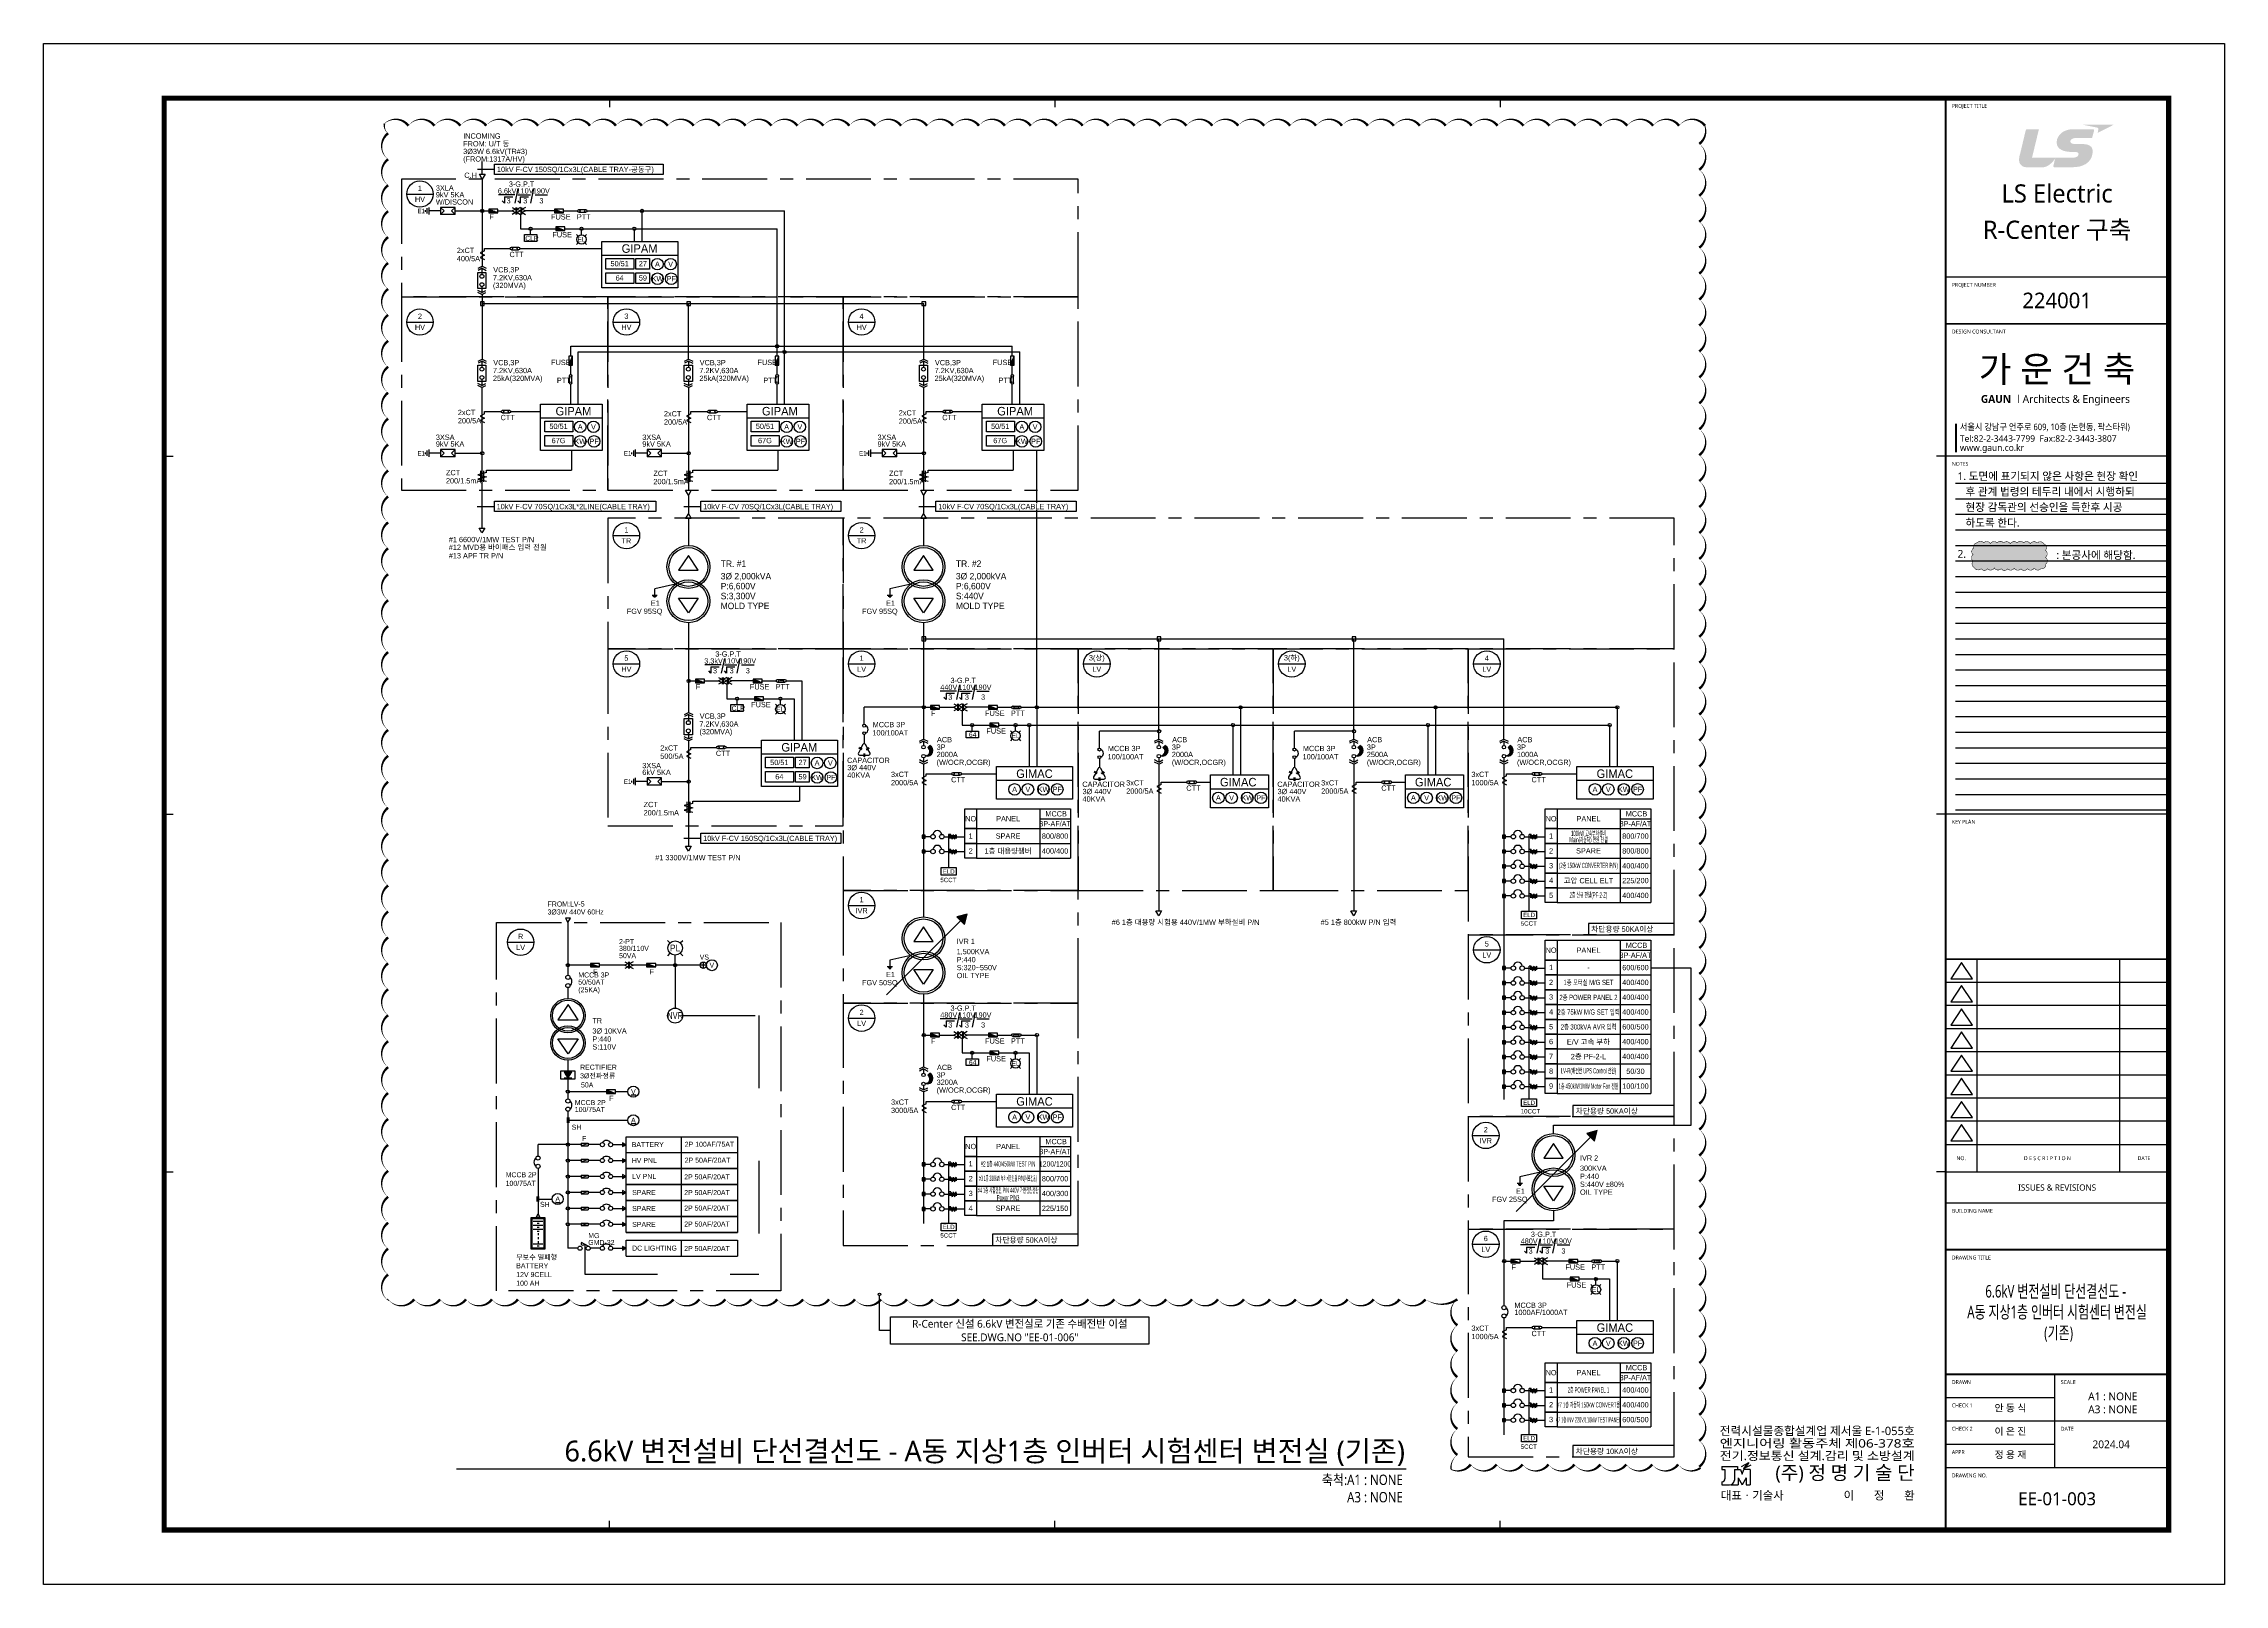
# Model space of a CAD drawing. Header units: millimetres. Extents: x 0 to 252300, y -45585 to -15885.
# Drawn here: x 84100 to 126150, y -45585 to -15885 of the extents above; entities that cross this region are included whole.
import ezdxf
from ezdxf.enums import TextEntityAlignment as Align

# ---------------------------------------------------------------- set-up
doc = ezdxf.new("R2010")
doc.units = ezdxf.units.MM
doc.header["$LTSCALE"] = 1000
for name, pattern in [('CEN', [62, 60, -1, 0, -1]), ('CENTER', [2, 1.25, -0.25, 0.25, -0.25]), ('ELP', [16.5, 14, -1, 0.5, -1]), ('PDS', [2.8, 1.4, -1.4])]:
    doc.linetypes.add(name, pattern=pattern)
for name, color, linetype in [('100', 4, 'Continuous'), ('11$0$TEXT', 3, 'Continuous'), ('11$1$SYM', 3, 'Continuous'), ('150', 6, 'Continuous'), ('50', 3, 'Continuous'), ('60', 2, 'Continuous'), ('ABC', 1, 'Continuous'), ('BUS', 6, 'Continuous'), ('CTRL', 2, 'Continuous'), ('E-MAIN-BUS', 11, 'Continuous'), ('E-TEXT-S', 3, 'Continuous'), ('e-text-s1', 2, 'Continuous'), ('E-TEXT1', 1, 'Continuous'), ('ELEC-BOX', 4, 'Continuous'), ('ELEC-TEXT', 2, 'Continuous'), ('L1-CEILING', 3, 'Continuous'), ('L2', 7, 'Continuous'), ('L3-GROUND', 2, 'ELP'), ('LAR', 1, 'Continuous'), ('Layer 1', 7, 'Continuous'), ('line', 9, 'Continuous'), ('LINE3', 1, 'CENTER'), ('LL', 2, 'Continuous'), ('PLAN', 253, 'CEN'), ('S', 4, 'Continuous'), ('sing', 2, 'Continuous'), ('SMALL', 2, 'Continuous'), ('SOL', 252, 'Continuous'), ('SYM', 3, 'Continuous'), ('TEXT', 3, 'Continuous'), ('TIT', 2, 'Continuous'), ('XR-SHEET(통신)$0$WD-E$0$WD', 6, 'Continuous'), ('XR-SHEET-SHT', 5, 'Continuous'), ('XR-SHEET-TEXT', 3, 'Continuous'), ('XREF', 7, 'CEN'), ('공동구', 8, 'Continuous'), ('기호', 4, 'Continuous')]:
    doc.layers.add(name, color=color, linetype=linetype)
doc.layers.add('XR-SHEET-TEMP', color=171, linetype='Continuous', plot=False)
doc.styles.add('CW', font='')
doc.styles.add('GHS', font='malgun.ttf')
doc.styles.add('XR-SHEET$0$XREF-Form$0$맑은고딕', font='malgun.ttf')
doc.styles.add('XR-SHEET(통신)$0$WD-E$0$GHS', font='malgun.ttf')
doc.styles.add('돋움', font='')
doc.styles.add('맑은고딕', font='malgun.ttf')
doc.styles.add('맑은고딕B', font='malgunbd.ttf')
doc.styles.get('CW').set_extended_font_data('Dotum')
doc.styles.get('돋움').set_extended_font_data('Dotum')

# ---------------------------------------------------------------- blocks, each defined once
blk = doc.blocks.new('A$C73120EFD')
at = {"layer": 'XR-SHEET(통신)$0$WD-E$0$WD', "color": 4}
for p, q in [((-27546, 7102), (-27546, 6933)), ((-27546, 7102), (-26702, 7102)), ((-26702, 7102), (-26702, 6933)), ((-26494, 7105), (-26082, 7309)), ((-26165, 7268), (-26370, 6991)), ((-26370, 6991), (-25958, 7194)), ((-26370, 6991), (-26257, 7073)), ((-26349, 7019), (-26236, 7101)), ((-26328, 7047), (-26215, 7129)), ((-26308, 7075), (-26194, 7157)), ((-26082, 7309), (-26288, 7031)), ((-26287, 7103), (-26173, 7186)), ((-26266, 7131), (-26153, 7214)), ((-26245, 7160), (-26132, 7242)), ((-26224, 7188), (-26111, 7270)), ((-26203, 7216), (-26090, 7298)), ((-26183, 7244), (-26117, 7292)), ((-27546, 6933), (-27377, 6933)), ((-27546, 6273), (-27546, 6105)), ((-27546, 6273), (-27538, 6273)), ((-27546, 6105), (-27124, 6105)), ((-27377, 6933), (-27377, 6434)), ((-27052, 6115), (-27052, 6105)), ((-27052, 6105), (-26660, 6105)), ((-26871, 6933), (-26871, 6358)), ((-26871, 6933), (-26534, 6933)), ((-26660, 6490), (-26449, 6105)), ((-26660, 6490), (-26660, 6105)), ((-26534, 6933), (-26449, 6680)), ((-26449, 6680), (-26365, 6933)), ((-26238, 6490), (-26449, 6105)), ((-26027, 6933), (-26365, 6933)), ((-26314, 7018), (-26278, 7045)), ((-26238, 6490), (-26238, 6105)), ((-26238, 6105), (-26027, 6105)), ((-26027, 6933), (-26027, 6105))]:
    blk.add_line(p, q, dxfattribs=at)
for centre, radius in [((-27538, 6434), 160), ((-27124, 6358), 253)]:
    blk.add_arc(centre, radius, 270, 0, dxfattribs=at)
at = {"layer": 'XR-SHEET(통신)$0$WD-E$0$WD', "color": 4, "style": 'XR-SHEET(통신)$0$WD-E$0$GHS'}
for s, width, p, p2 in [('전력시설물종합설계업 제서울 E-1-055호', 0.877197, (-27655, 8791), (-17155, 8791)), ('엔지니어링 활동주체 제06-378호', 1.078185, (-27655, 8118), (-17155, 8118)), ('전기.정보통신 설계.감리 및 소방설계', 0.962199, (-27655, 7445), (-17155, 7445))]:
    blk.add_text(s, height=450, dxfattribs=dict(at, width=width)).set_placement(p, p2, align=Align.FIT)
for s, height, p in [('(주) 정 명 기 술 단', 750, (-17155, 6387)), ('이       정       환', 450, (-17155, 5315))]:
    blk.add_text(s, height=height, dxfattribs=at).set_placement(p, align=Align.RIGHT)
blk.add_text('대표ㆍ기술사 ', height=450, dxfattribs=at).set_placement((-27597, 5315))
blk = doc.blocks.new('XR-SHEET$0$XREF-Form$0$xr-form$0$TITLE')
at = {"layer": 'XR-SHEET-TEXT', "color": 4, "style": '맑은고딕B'}
for tag, height, p in [('TITLE1', 6, (776, 116.69)), ('TITLE4', 6, (776, 111.7)), ('TITLE2', 6, (776, 107.09)), ('TITLE5', 6, (776, 102.09)), ('TITLE3', 6, (776, 97.38)), ('A0.00', 7, (775.56, 32.33))]:
    blk.add_attdef(tag, text='', height=height, dxfattribs=at).set_placement(p, align=Align.MIDDLE_CENTER)
at = {"layer": 'XR-SHEET-TEXT', "color": 3, "style": 'XR-SHEET$0$XREF-Form$0$맑은고딕'}
for tag, p in [('NAME-1', (752.37, 76.33)), ('NAME-2', (752.37, 67.33)), ('NAME-3', (752.37, 58.33)), ('NAME-4', (752.37, 49.33))]:
    blk.add_attdef(tag, text='', height=2.7, dxfattribs=at).set_placement(p, align=Align.MIDDLE_LEFT)
for tag, p in [('SCALE-A1', (796.39, 73.17)), ('SCALE-A3', (796.39, 68.31)), ('DATE', (797.36, 53.01))]:
    blk.add_attdef(tag, text='', height=3, dxfattribs=at).set_placement(p, align=Align.MIDDLE)
blk = doc.blocks.new('block 3')
at = {"true_color": 0xfa002d}
h = blk.add_hatch(color=240, dxfattribs=at)
h.dxf.hatch_style = 1
h.paths.add_polyline_path([(78.5, -138.2), (78.5, -138.2), (78.6, -138.2), (78.6, -138.2), (78.7, -138.1), (78.7, -138.1), (78.8, -138.1), (78.8, -138.1), (78.9, -138), (78.9, -138), (78.9, -138), (79, -138), (79, -138), (79.1, -137.9), (79.1, -137.9), (79.1, -137.9), (79.2, -137.9), (79.2, -137.9), (79.2, -137.8), (79.3, -137.8), (79.3, -137.8), (79.4, -137.8), (79.4, -137.8), (79.4, -137.8), (79.5, -137.7), (79.5, -137.7), (79.5, -137.7), (79.6, -137.7), (79.6, -137.7), (79.6, -137.7), (79.6, -137.6), (79.7, -137.6), (79.7, -137.6), (79.7, -137.6), (79.7, -137.6), (79.8, -137.6), (79.8, -137.6), (79.8, -137.6), (79.8, -137.5), (79.9, -137.5), (79.9, -137.5), (79.9, -137.5), (79.9, -137.5), (80, -137.5), (80, -137.5), (80, -137.5), (80, -137.5), (80, -137.4), (80, -137.4), (80.1, -137.4), (80.1, -137.4), (80.1, -137.4), (80.1, -137.4), (80.1, -137.4), (80.2, -137.4), (80.2, -137.4), (80.2, -137.4), (80.2, -137.4), (80.2, -137.4), (80.2, -137.4), (80.2, -137.4), (80.2, -137.4), (80.2, -137.4), (80.1, -137.4), (80.1, -137.4), (80.1, -137.4), (80.1, -137.4), (80.1, -137.4), (80.1, -137.4), (80.1, -137.4), (80.1, -137.4), (80.1, -137.4), (80.1, -137.4), (80.1, -137.4), (80.1, -137.4), (80.1, -137.4), (80.1, -137.4), (80, -137.4), (80, -137.4), (80, -137.4), (80, -137.4), (80, -137.4), (80, -137.4), (80, -137.4), (80, -137.4), (80, -137.4), (79.9, -137.4), (79.9, -137.4), (79.9, -137.4), (79.9, -137.4), (79.9, -137.4), (79.9, -137.4), (79.9, -137.4), (79.8, -137.4), (79.8, -137.4), (79.8, -137.4), (79.8, -137.4), (79.8, -137.4), (79.7, -137.4), (79.7, -137.4), (79.7, -137.4), (79.7, -137.4), (79.7, -137.4), (79.6, -137.4), (79.6, -137.4), (79.6, -137.4), (79.6, -137.4), (79.6, -137.4), (79.5, -137.4), (79.5, -137.4), (79.5, -137.4), (79.5, -137.4), (79.5, -137.4), (79.4, -137.4), (79.4, -137.4), (79.4, -137.4), (79.4, -137.4), (79.3, -137.4), (79.3, -137.4), (79.3, -137.4), (79.2, -137.4), (79.2, -137.4), (79.2, -137.4), (79.2, -137.4), (79.1, -137.4), (79.1, -137.4), (79.1, -137.4), (79.1, -137.4), (79, -137.4), (79, -137.4), (79, -137.4), (78.9, -137.4), (78.9, -137.4), (78.9, -137.4), (78.8, -137.4), (78.8, -137.4), (78.8, -137.4), (78.8, -137.4), (78.7, -137.4), (78.7, -137.4), (78.7, -137.4), (78.6, -137.4), (78.6, -137.4), (78.6, -137.4), (78.5, -137.4), (78.5, -137.4), (78.4, -137.4), (78.4, -137.4), (78.4, -137.4), (78.3, -137.4), (78.3, -137.4), (78.3, -137.4), (78.2, -137.4), (78.2, -137.4), (78.2, -137.4), (78.1, -137.4), (78.1, -137.4), (78, -137.4), (78, -137.4), (78, -137.4), (77.9, -137.4), (77.9, -137.4), (77.9, -137.4), (77.8, -137.4), (77.8, -137.4), (77.7, -137.4), (77.7, -137.4), (77.7, -137.4), (77.6, -137.4), (77.6, -137.4), (77.5, -137.4), (77.5, -137.4), (77.5, -137.4), (77.4, -137.4), (77.4, -137.4), (77.3, -137.4), (77.3, -137.4), (77.2, -137.4), (77.2, -137.4), (77.2, -137.4), (77.1, -137.4), (77.1, -137.4), (77, -137.4), (77, -137.4), (76.9, -137.4), (76.9, -137.4), (76.8, -137.4), (76.8, -137.4), (76.7, -137.4), (76.7, -137.4), (76.7, -137.4), (76.6, -137.4), (76.6, -137.4), (76.5, -137.4), (76.5, -137.4), (76.4, -137.4), (76.4, -137.4), (76.3, -137.4), (76.3, -137.4), (76.2, -137.4), (76.2, -137.4), (76.1, -137.4), (76.1, -137.4), (76, -137.4), (76, -137.4), (75.9, -137.4), (75.9, -137.4), (75.8, -137.4), (75.8, -137.4), (75.7, -137.4), (75.7, -137.4), (75.6, -137.4), (75.6, -137.4), (75.5, -137.4), (75.5, -137.4), (75.4, -137.4), (75.4, -137.4), (75.3, -137.4), (75.3, -137.4), (75.2, -137.4), (75.2, -137.4), (75.1, -137.4), (75.1, -137.4), (75, -137.4), (75, -137.4), (74.9, -137.4), (74.9, -137.4), (74.8, -137.4), (74.8, -137.4), (74.7, -137.4), (74.7, -137.4), (74.6, -137.4), (74.6, -137.4), (74.5, -137.4), (74.4, -137.4), (74.3, -137.4), (74.2, -137.4), (74.1, -137.4), (74, -137.4), (73.9, -137.4), (73.8, -137.4), (73.7, -137.4), (73.6, -137.4), (73.5, -137.4), (73.3, -137.4), (73.2, -137.4), (73.1, -137.4), (73, -137.4), (72.9, -137.4), (72.8, -137.4), (72.7, -137.4), (72.5, -137.4), (72.4, -137.4), (72.3, -137.4), (72.2, -137.4), (72.1, -137.4), (72, -137.4), (71.9, -137.4), (71.7, -137.4), (71.6, -137.4), (71.5, -137.4), (71.4, -137.4), (71.3, -137.4), (71, -137.4), (70.8, -137.4), (70.6, -137.4), (70.1, -137.4), (69.6, -137.4), (69.4, -137.4), (69.1, -137.4), (68.9, -137.4), (68.8, -137.4), (68.7, -137.4), (68.6, -137.4), (68.4, -137.4), (68.3, -137.4), (68.2, -137.4), (68.1, -137.4), (68, -137.4), (67.9, -137.4), (67.7, -137.4), (67.6, -137.4), (67.5, -137.4), (67.4, -137.4), (67.3, -137.4), (67.2, -137.4), (67.1, -137.4), (67, -137.4), (66.8, -137.4), (66.7, -137.4), (66.6, -137.4), (66.5, -137.4), (66.4, -137.4), (66.3, -137.4), (66.2, -137.4), (66.1, -137.4), (66, -137.4), (65.8, -137.4), (65.7, -137.4), (65.7, -137.4), (65.6, -137.4), (65.6, -137.4), (65.5, -137.4), (65.5, -137.4), (65.4, -137.4), (65.4, -137.4), (65.3, -137.4), (65.3, -137.4), (65.2, -137.4), (65.2, -137.4), (65.1, -137.4), (65, -137.4), (65, -137.4), (64.9, -137.4), (64.9, -137.4), (64.8, -137.4), (64.8, -137.4), (64.7, -137.4), (64.7, -137.4), (64.6, -137.4), (64.6, -137.4), (64.5, -137.4), (64.5, -137.4), (64.4, -137.4), (64.4, -137.4), (64.3, -137.4), (64.3, -137.4), (64.2, -137.4), (64.2, -137.4), (64.1, -137.4), (64.1, -137.4), (64, -137.4), (64, -137.4), (63.9, -137.4), (63.9, -137.4), (63.9, -137.4), (63.8, -137.4), (63.8, -137.4), (63.7, -137.4), (63.7, -137.4), (63.6, -137.4), (63.6, -137.4), (63.5, -137.4), (63.5, -137.4), (63.4, -137.4), (63.4, -137.4), (63.3, -137.4), (63.3, -137.4), (63.3, -137.4), (63.2, -137.4), (63.2, -137.4), (63.1, -137.4), (63.1, -137.4), (63, -137.4), (63, -137.4), (62.9, -137.4), (62.9, -137.4), (62.9, -137.4), (62.8, -137.4), (62.8, -137.4), (62.7, -137.4), (62.7, -137.4), (62.7, -137.4), (62.6, -137.4), (62.6, -137.4), (62.5, -137.4), (62.5, -137.4), (62.4, -137.4), (62.4, -137.4), (62.4, -137.4), (62.3, -137.4), (62.3, -137.4), (62.2, -137.4), (62.2, -137.4), (62.2, -137.4), (62.1, -137.4), (62.1, -137.4), (62.1, -137.4), (62, -137.4), (62, -137.4), (61.9, -137.4), (61.9, -137.4), (61.9, -137.4), (61.8, -137.4), (61.8, -137.4), (61.8, -137.4), (61.7, -137.4), (61.7, -137.4), (61.7, -137.4), (61.6, -137.4), (61.6, -137.4), (61.6, -137.4), (61.5, -137.4), (61.5, -137.4), (61.5, -137.4), (61.4, -137.4), (61.4, -137.4), (61.4, -137.4), (61.3, -137.4), (61.3, -137.4), (61.3, -137.4), (61.2, -137.4), (61.2, -137.4), (61.2, -137.4), (61.2, -137.4), (61.1, -137.4), (61.1, -137.4), (61.1, -137.4), (61, -137.4), (61, -137.4), (61, -137.4), (61, -137.4), (60.9, -137.4), (60.9, -137.4), (60.9, -137.4), (60.9, -137.4), (60.8, -137.4), (60.8, -137.4), (60.8, -137.4), (60.8, -137.4), (60.7, -137.4), (60.7, -137.4), (60.7, -137.4), (60.7, -137.4), (60.6, -137.4), (60.6, -137.4), (60.6, -137.4), (60.6, -137.4), (60.6, -137.4), (60.5, -137.4), (60.5, -137.4), (60.5, -137.4), (60.5, -137.4), (60.5, -137.4), (60.4, -137.4), (60.4, -137.4), (60.4, -137.4), (60.4, -137.4), (60.4, -137.4), (60.3, -137.4), (60.3, -137.4), (60.3, -137.4), (60.3, -137.4), (60.3, -137.4), (60.3, -137.4), (60.3, -137.4), (60.2, -137.4), (60.2, -137.4), (60.2, -137.4), (60.2, -137.4), (60.2, -137.4), (60.2, -137.4), (60.2, -137.4), (60.2, -137.4), (60.1, -137.4), (60.1, -137.4), (60.1, -137.4), (60.1, -137.4), (60, -137.4), (60, -137.4), (60, -137.4), (60, -137.4), (60, -137.4), (60, -137.4), (60, -137.4), (60, -137.4), (60, -137.4), (60, -137.4), (60.1, -137.4), (60.1, -137.4), (60.1, -137.4), (60.1, -137.4), (60.1, -137.4), (60.1, -137.4), (60.1, -137.4), (60.1, -137.4), (60.1, -137.4), (60.2, -137.4), (60.2, -137.4), (60.2, -137.4), (60.2, -137.4), (60.2, -137.4), (60.2, -137.4), (60.2, -137.4), (60.3, -137.4), (60.3, -137.4), (60.3, -137.4), (60.3, -137.4), (60.3, -137.4), (60.4, -137.4), (60.4, -137.4), (60.4, -137.5), (60.4, -137.5), (60.5, -137.5), (60.5, -137.5), (60.5, -137.5), (60.5, -137.5), (60.6, -137.5), (60.6, -137.5), (60.6, -137.5), (60.6, -137.5), (60.7, -137.5), (60.7, -137.5), (60.7, -137.5), (60.8, -137.5), (60.8, -137.5), (60.8, -137.5), (60.9, -137.5), (60.9, -137.6), (60.9, -137.6), (61, -137.6), (61, -137.6), (61, -137.6), (61.1, -137.6), (61.1, -137.6), (61.1, -137.6), (61.2, -137.6), (61.2, -137.6), (61.2, -137.6), (61.3, -137.6), (61.3, -137.6), (61.4, -137.6), (61.4, -137.7), (61.4, -137.7), (61.5, -137.7), (61.5, -137.7), (61.6, -137.7), (61.6, -137.7), (61.6, -137.7), (61.7, -137.7), (61.7, -137.7), (61.8, -137.7), (61.8, -137.7), (61.8, -137.7), (61.9, -137.8), (61.9, -137.8), (62, -137.8), (62, -137.8), (62.1, -137.8), (62.1, -137.8), (62.2, -137.8), (62.2, -137.8), (62.2, -137.8), (62.3, -137.8), (62.4, -137.9), (62.5, -137.9), (62.6, -137.9), (62.7, -137.9), (62.8, -137.9), (62.9, -138), (63, -138), (63.1, -138), (63.2, -138), (63.3, -138), (63.4, -138.1), (63.5, -138.1), (63.6, -138.1), (63.7, -138.1), (63.8, -138.2), (63.9, -138.2), (64.1, -138.2), (64.3, -138.2), (64.5, -138.3), (64.9, -138.4), (65.1, -138.4), (65.3, -138.5), (65.5, -138.5), (65.6, -138.5), (65.8, -138.5), (65.9, -138.6), (66, -138.6), (66.1, -138.6), (66.2, -138.6), (66.3, -138.6), (66.4, -138.7), (66.5, -138.7), (66.6, -138.7), (66.7, -138.7), (66.8, -138.7), (66.9, -138.8), (67, -138.8), (67.1, -138.8), (67.2, -138.8), (67.3, -138.8), (67.3, -138.9), (67.4, -138.9), (67.4, -138.9), (67.5, -138.9), (67.5, -138.9), (67.6, -138.9), (67.6, -138.9), (67.7, -138.9), (67.7, -138.9), (67.7, -138.9), (67.8, -139), (67.8, -139), (67.9, -139), (67.9, -139), (68, -139), (68, -139), (68, -139), (68.1, -139), (68.1, -139), (68.2, -139), (68.2, -139), (68.2, -139), (68.3, -139.1), (68.3, -139.1), (68.4, -139.1), (68.4, -139.1), (68.4, -139.1), (68.5, -139.1), (68.5, -139.1), (68.5, -139.1), (68.6, -139.1), (68.6, -139.1), (68.6, -139.1), (68.7, -139.1), (68.7, -139.1), (68.7, -139.1), (68.8, -139.2), (68.8, -139.2), (68.8, -139.2), (68.9, -139.2), (68.9, -139.2), (68.9, -139.2), (68.9, -139.2), (69, -139.2), (69, -139.2), (69, -139.2), (69.1, -139.2), (69.1, -139.2), (69.1, -139.2), (69.1, -139.2), (69.2, -139.2), (69.2, -139.2), (69.2, -139.2), (69.2, -139.2), (69.2, -139.3), (69.3, -139.3), (69.3, -139.3), (69.3, -139.3), (69.3, -139.3), (69.3, -139.3), (69.4, -139.3), (69.4, -139.3), (69.4, -139.3), (69.4, -139.3), (69.4, -139.3), (69.4, -139.3), (69.5, -139.3), (69.5, -139.3), (69.5, -139.3), (69.5, -139.3), (69.7, -139.3), (69.8, -139.4), (69.9, -139.4), (70, -139.5), (70.1, -139.5), (70.2, -139.6), (70.3, -139.8), (70.4, -139.9), (70.4, -140), (70.4, -140.1), (70.4, -140.2), (70.4, -140.3), (70.3, -140.4), (70.3, -140.5), (70.3, -140.5), (70.3, -140.5), (70.3, -140.6), (70.3, -140.7), (70.3, -140.8), (70.2, -140.8), (70.2, -140.9), (70.2, -141), (70.2, -141.1), (70.2, -141.2), (70.1, -141.4), (70.1, -141.6), (70, -141.8), (70, -141.9), (70, -141.9), (70, -142), (69.9, -142.1), (69.9, -142.2), (69.9, -142.3), (69.9, -142.3), (69.9, -142.4), (69.9, -142.4), (69.9, -142.5), (69.8, -142.5), (69.8, -142.5), (69.8, -142.6), (69.8, -142.6), (69.8, -142.6), (69.8, -142.7), (69.8, -142.7), (69.8, -142.7), (69.8, -142.7), (69.8, -142.7), (69.8, -142.7), (69.8, -142.7), (69.8, -142.7), (69.8, -142.7), (69.8, -142.7), (69.8, -142.7), (69.8, -142.7), (69.8, -142.7), (69.8, -142.7), (69.8, -142.7), (69.8, -142.7), (69.8, -142.7), (69.8, -142.7), (69.8, -142.7), (69.8, -142.7), (69.8, -142.7), (69.9, -142.7), (69.9, -142.7), (69.9, -142.7), (69.9, -142.7), (69.9, -142.7), (69.9, -142.7), (69.9, -142.7), (69.9, -142.6), (69.9, -142.6), (69.9, -142.6), (69.9, -142.6), (69.9, -142.6), (69.9, -142.6), (70, -142.6), (70, -142.6), (70, -142.6), (70, -142.6), (70, -142.6), (70.1, -142.6), (70.1, -142.6), (70.1, -142.5), (70.1, -142.5), (70.1, -142.5), (70.2, -142.5), (70.2, -142.5), (70.2, -142.5), (70.2, -142.5), (70.3, -142.5), (70.3, -142.4), (70.3, -142.4), (70.4, -142.4), (70.4, -142.4), (70.4, -142.4), (70.4, -142.4), (70.5, -142.3), (70.5, -142.3), (70.5, -142.3), (70.6, -142.3), (70.6, -142.3), (70.6, -142.3), (70.7, -142.2), (70.7, -142.2), (70.8, -142.2), (70.8, -142.2), (70.8, -142.2), (70.9, -142.1), (70.9, -142.1), (70.9, -142.1), (71, -142.1), (71, -142.1), (71.1, -142), (71.1, -142), (71.2, -142), (71.2, -142), (71.2, -142), (71.3, -141.9), (71.3, -141.9), (71.4, -141.9), (71.4, -141.9), (71.5, -141.8), (71.5, -141.8), (71.6, -141.8), (71.6, -141.8), (71.7, -141.7), (71.7, -141.7), (71.8, -141.7), (71.8, -141.7), (71.8, -141.6), (71.9, -141.6), (71.9, -141.6), (72, -141.6), (72.1, -141.5), (72.1, -141.5), (72.2, -141.5), (72.2, -141.5), (72.3, -141.4), (72.3, -141.4), (72.4, -141.4), (72.4, -141.4), (72.5, -141.3), (72.5, -141.3), (72.6, -141.3), (72.6, -141.2), (72.7, -141.2), (72.7, -141.2), (72.8, -141.2), (72.9, -141.1), (72.9, -141.1), (73, -141.1), (73, -141), (73.1, -141), (73.1, -141), (73.2, -141), (73.3, -140.9), (73.3, -140.9), (73.4, -140.8), (73.5, -140.8), (73.7, -140.7), (73.8, -140.7), (73.9, -140.6), (74, -140.5), (74.1, -140.5), (74.3, -140.4), (74.4, -140.3), (74.5, -140.3), (74.7, -140.2), (75, -140), (75.2, -139.9), (75.5, -139.8), (75.6, -139.7), (75.7, -139.7), (75.8, -139.6), (76, -139.5), (76.1, -139.5), (76.2, -139.4), (76.3, -139.4), (76.4, -139.3), (76.5, -139.2), (76.7, -139.2), (76.7, -139.1), (76.8, -139.1), (76.8, -139.1), (76.9, -139.1), (76.9, -139), (77, -139), (77.1, -139), (77.1, -138.9), (77.2, -138.9), (77.2, -138.9), (77.3, -138.9), (77.3, -138.8), (77.4, -138.8), (77.4, -138.8), (77.5, -138.7), (77.6, -138.7), (77.6, -138.7), (77.7, -138.7), (77.7, -138.6), (77.8, -138.6), (77.8, -138.6), (77.9, -138.6), (77.9, -138.5), (78, -138.5), (78, -138.5), (78.1, -138.4), (78.1, -138.4), (78.2, -138.4), (78.2, -138.4), (78.3, -138.3), (78.3, -138.3), (78.4, -138.3), (78.4, -138.3), (78.5, -138.3)])
at = {"true_color": 0x0a1e5a}
h = blk.add_hatch(color=158, dxfattribs=at)
h.dxf.hatch_style = 1
h.paths.add_polyline_path([(66.6, -155.7), (66.6, -155.5), (66.6, -155.4), (66.6, -155.3), (66.6, -155.2), (66.6, -155), (66.6, -154.9), (66.6, -154.8), (66.6, -154.7), (66.6, -154.6), (66.6, -154.6), (66.7, -154.5), (66.7, -154.4), (66.7, -154.4), (66.7, -154.3), (66.6, -154.2), (66.6, -154.2), (66.6, -154.1), (66.6, -154), (66.6, -154), (66.6, -153.9), (66.6, -153.8), (66.6, -153.8), (66.6, -153.7), (66.6, -153.6), (66.6, -153.6), (66.6, -153.5), (66.6, -153.5), (66.6, -153.4), (66.5, -153.3), (66.5, -153.3), (66.5, -153.2), (66.5, -153.1), (66.5, -153.1), (66.5, -153), (66.4, -153), (66.4, -152.9), (66.4, -152.8), (66.4, -152.8), (66.4, -152.7), (66.3, -152.7), (66.3, -152.6), (66.3, -152.6), (66.3, -152.5), (66.2, -152.5), (66.2, -152.4), (66.2, -152.3), (66.2, -152.3), (66.1, -152.2), (66.1, -152.2), (66.1, -152.1), (66, -152.1), (66, -152), (66, -152), (65.9, -151.9), (65.9, -151.9), (65.8, -151.8), (65.8, -151.8), (65.8, -151.7), (65.7, -151.7), (65.7, -151.6), (65.6, -151.6), (65.6, -151.5), (65.6, -151.5), (65.5, -151.5), (65.5, -151.4), (65.4, -151.4), (65.4, -151.3), (65.3, -151.3), (65.3, -151.2), (65.2, -151.2), (65.2, -151.2), (65.1, -151.1), (65.1, -151.1), (65, -151), (64.9, -151), (64.9, -151), (64.8, -150.9), (64.8, -150.9), (64.7, -150.9), (64.6, -150.8), (64.6, -150.8), (64.5, -150.7), (64.5, -150.7), (64.4, -150.7), (64.3, -150.6), (64.2, -150.6), (64.2, -150.6), (64.1, -150.6), (64, -150.5), (64, -150.5), (63.9, -150.5), (63.8, -150.4), (63.7, -150.4), (63.7, -150.4), (63.6, -150.3), (63.5, -150.3), (63.4, -150.3), (63.3, -150.3), (63.3, -150.2), (63.2, -150.2), (63.1, -150.2), (63, -150.2), (62.9, -150.2), (62.8, -150.1), (62.7, -150.1), (62.6, -150.1), (62.6, -150.1), (62.5, -150.1), (62.4, -150), (62.3, -150), (62.2, -150), (62.1, -150), (62, -150), (61.9, -150), (61.8, -149.9), (61.7, -149.9), (61.6, -149.9), (61.5, -149.9), (61.4, -149.9), (61.2, -149.9), (61.1, -149.9), (61, -149.9), (60.9, -149.9), (60.8, -149.8), (60.7, -149.8), (60.6, -149.8), (60.5, -149.8), (60.3, -149.8), (60.2, -149.8), (60.1, -149.8), (60, -149.8), (59.9, -149.8), (59.7, -149.8), (59.6, -149.8), (59.5, -149.8), (59.5, -149.8), (59.5, -149.8), (59.5, -149.8), (59.5, -149.8), (59.5, -149.8), (59.5, -149.8), (59.4, -149.8), (59.4, -149.8), (59.4, -149.8), (59.4, -149.8), (59.4, -149.8), (59.4, -149.8), (59.4, -149.8), (59.3, -149.8), (59.3, -149.8), (59.3, -149.8), (59.3, -149.8), (59.3, -149.8), (59.2, -149.8), (59.2, -149.8), (59.2, -149.8), (59.2, -149.8), (59.1, -149.8), (59.1, -149.8), (59.1, -149.8), (59, -149.8), (59, -149.8), (59, -149.8), (58.9, -149.8), (58.9, -149.8), (58.9, -149.8), (58.8, -149.8), (58.8, -149.8), (58.8, -149.8), (58.7, -149.8), (58.7, -149.8), (58.6, -149.8), (58.5, -149.8), (58.4, -149.8), (58.3, -149.8), (58.3, -149.8), (58.2, -149.8), (58.1, -149.8), (58, -149.8), (57.9, -149.8), (57.8, -149.8), (57.6, -149.8), (57.4, -149.8), (57.2, -149.8), (57, -149.8), (56.9, -149.8), (56.8, -149.8), (56.7, -149.8), (56.6, -149.8), (56.5, -149.8), (56.5, -149.8), (56.4, -149.8), (56.3, -149.8), (56.2, -149.8), (56.1, -149.8), (56.1, -149.8), (56, -149.8), (56, -149.8), (56, -149.8), (55.9, -149.8), (55.9, -149.8), (55.9, -149.8), (55.8, -149.8), (55.8, -149.8), (55.8, -149.8), (55.7, -149.8), (55.7, -149.8), (55.7, -149.8), (55.7, -149.8), (55.6, -149.8), (55.6, -149.8), (55.6, -149.8), (55.5, -149.8), (55.5, -149.8), (55.5, -149.8), (55.5, -149.8), (55.5, -149.8), (55.4, -149.8), (55.4, -149.8), (55.4, -149.8), (55.4, -149.8), (55.4, -149.8), (55.4, -149.8), (55.4, -149.8), (55.4, -149.8), (55.3, -149.8), (55.3, -149.8), (55.3, -149.8), (55.3, -149.8), (55.3, -149.8), (55.2, -149.8), (55, -149.8), (54.7, -149.8), (54.4, -149.7), (54.2, -149.7), (53.9, -149.6), (53.7, -149.6), (53.4, -149.5), (53.2, -149.4), (53, -149.3), (52.8, -149.1), (52.7, -149), (52.6, -148.9), (52.5, -148.8), (52.5, -148.7), (52.4, -148.5), (52.4, -148.4), (52.3, -148.2), (52.3, -148.1), (52.3, -147.9), (52.4, -147.7), (52.4, -147.6), (52.5, -147.4), (52.6, -147.3), (52.7, -147.1), (52.9, -147), (53, -146.8), (53.2, -146.7), (53.3, -146.6), (53.4, -146.6), (53.5, -146.5), (53.7, -146.4), (53.8, -146.3), (54, -146.3), (54.1, -146.2), (54.3, -146.2), (54.4, -146.1), (54.6, -146.1), (54.8, -146), (55, -146), (55.2, -145.9), (55.4, -145.9), (55.5, -145.9), (55.7, -145.9), (55.9, -145.9), (56.1, -145.9), (56.2, -145.9), (56.2, -145.9), (56.2, -145.9), (56.2, -145.9), (56.2, -145.9), (56.2, -145.9), (56.2, -145.9), (56.3, -145.9), (56.3, -145.9), (56.3, -145.9), (56.3, -145.9), (56.3, -145.9), (56.3, -145.9), (56.3, -145.9), (56.3, -145.9), (56.4, -145.9), (56.4, -145.9), (56.4, -145.9), (56.4, -145.9), (56.4, -145.9), (56.4, -145.9), (56.5, -145.9), (56.5, -145.9), (56.5, -145.9), (56.5, -145.9), (56.5, -145.9), (56.6, -145.9), (56.6, -145.9), (56.6, -145.9), (56.6, -145.9), (56.7, -145.9), (56.7, -145.9), (56.7, -145.9), (56.8, -145.9), (56.8, -145.9), (56.8, -145.9), (56.8, -145.9), (56.9, -145.9), (56.9, -145.9), (56.9, -145.9), (57, -145.9), (57, -145.9), (57, -145.9), (57.1, -145.9), (57.1, -145.9), (57.1, -145.9), (57.2, -145.9), (57.2, -145.9), (57.3, -145.9), (57.3, -145.9), (57.3, -145.9), (57.4, -145.9), (57.4, -145.9), (57.5, -145.9), (57.5, -145.9), (57.5, -145.9), (57.6, -145.9), (57.6, -145.9), (57.7, -145.9), (57.7, -145.9), (57.7, -145.9), (57.8, -145.9), (57.8, -145.9), (57.9, -145.9), (57.9, -145.9), (58, -145.9), (58, -145.9), (58.1, -145.9), (58.1, -145.9), (58.2, -145.9), (58.2, -145.9), (58.3, -145.9), (58.3, -145.9), (58.4, -145.9), (58.4, -145.9), (58.5, -145.9), (58.5, -145.9), (58.6, -145.9), (58.6, -145.9), (58.7, -145.9), (58.7, -145.9), (58.8, -145.9), (58.8, -145.9), (58.9, -145.9), (58.9, -145.9), (59, -145.9), (59, -145.9), (59.1, -145.9), (59.2, -145.9), (59.3, -145.9), (59.4, -145.9), (59.5, -145.9), (59.6, -145.9), (59.8, -145.9), (59.9, -145.9), (60, -145.9), (60.1, -145.9), (60.2, -145.9), (60.3, -145.9), (60.4, -145.9), (60.6, -145.9), (60.7, -145.9), (60.8, -145.9), (61, -145.9), (61.3, -145.9), (61.5, -145.9), (61.7, -145.9), (61.9, -145.9), (62, -145.9), (62.1, -145.9), (62.2, -145.9), (62.3, -145.9), (62.5, -145.9), (62.6, -145.9), (62.7, -145.9), (62.8, -145.9), (62.9, -145.9), (63, -145.9), (63.1, -145.9), (63.2, -145.9), (63.4, -145.9), (63.5, -145.9), (63.5, -145.9), (63.6, -145.9), (63.6, -145.9), (63.7, -145.9), (63.7, -145.9), (63.8, -145.9), (63.8, -145.9), (63.9, -145.9), (63.9, -145.9), (64, -145.9), (64, -145.9), (64.1, -145.9), (64.1, -145.9), (64.2, -145.9), (64.2, -145.9), (64.3, -145.9), (64.3, -145.9), (64.4, -145.9), (64.4, -145.9), (64.5, -145.9), (64.5, -145.9), (64.6, -145.9), (64.6, -145.9), (64.7, -145.9), (64.7, -145.9), (64.8, -145.9), (64.8, -145.9), (64.8, -145.9), (64.9, -145.9), (64.9, -145.9), (65, -145.9), (65, -145.9), (65.1, -145.9), (65.1, -145.9), (65.1, -145.9), (65.2, -145.9), (65.2, -145.9), (65.3, -145.9), (65.3, -145.9), (65.3, -145.9), (65.4, -145.9), (65.4, -145.9), (65.4, -145.9), (65.5, -145.9), (65.5, -145.9), (65.5, -145.9), (65.6, -145.9), (65.6, -145.9), (65.6, -145.9), (65.7, -145.9), (65.7, -145.9), (65.7, -145.9), (65.8, -145.9), (65.8, -145.9), (65.8, -145.9), (65.8, -145.9), (65.9, -145.9), (65.9, -145.9), (65.9, -145.9), (66, -145.9), (66, -145.9), (66, -145.9), (66, -145.9), (66, -145.9), (66.1, -145.9), (66.1, -145.9), (66.1, -145.9), (66.1, -145.9), (66.1, -145.9), (66.2, -145.9), (66.2, -145.9), (66.3, -145.9), (66.3, -145.9), (66.3, -145.9), (66.3, -145.9), (66.3, -145.9), (66.3, -145.9), (66.3, -145.8), (66.3, -145.8), (66.3, -145.8), (66.4, -145.8), (66.4, -145.8), (66.4, -145.8), (66.4, -145.8), (66.4, -145.8), (66.4, -145.7), (66.4, -145.7), (66.4, -145.7), (66.4, -145.7), (66.4, -145.7), (66.4, -145.7), (66.4, -145.6), (66.4, -145.6), (66.4, -145.6), (66.4, -145.6), (66.4, -145.5), (66.4, -145.5), (66.4, -145.5), (66.4, -145.5), (66.4, -145.4), (66.5, -145.4), (66.5, -145.4), (66.5, -145.3), (66.5, -145.3), (66.5, -145.2), (66.5, -145.2), (66.5, -145.1), (66.5, -145), (66.6, -144.9), (66.6, -144.9), (66.6, -144.8), (66.6, -144.7), (66.6, -144.6), (66.7, -144.5), (66.7, -144.5), (66.7, -144.4), (66.7, -144.3), (66.8, -144.2), (66.8, -144), (66.8, -143.8), (66.9, -143.6), (66.9, -143.4), (67, -143.3), (67, -143.2), (67, -143.1), (67.1, -143), (67.1, -142.9), (67.1, -142.8), (67.1, -142.7), (67.1, -142.6), (67.2, -142.6), (67.2, -142.5), (67.2, -142.4), (67.2, -142.3), (67.2, -142.2), (67.3, -142.2), (67.3, -142), (67.3, -142), (67.3, -141.9), (67.3, -141.9), (67.3, -141.8), (67.3, -141.8), (67.4, -141.8), (67.4, -141.7), (67.4, -141.7), (67.4, -141.7), (67.4, -141.7), (67.4, -141.7), (67.4, -141.6), (67.4, -141.6), (67.4, -141.6), (67.4, -141.6), (67.4, -141.5), (67.4, -141.4), (67.4, -141.3), (67.5, -141.3), (67.5, -141.2), (67.5, -141.1), (67.5, -141.1), (67.5, -141), (67.5, -140.9), (67.5, -140.9), (67.5, -140.8), (67.4, -140.8), (67.4, -140.7), (67.4, -140.7), (67.4, -140.7), (67.4, -140.6), (67.3, -140.6), (67.3, -140.6), (67.3, -140.5), (67.2, -140.5), (67.2, -140.5), (67.2, -140.5), (67.1, -140.4), (67.1, -140.4), (67, -140.4), (66.9, -140.4), (66.8, -140.4), (66.7, -140.4), (66.7, -140.4), (66.7, -140.4), (66.7, -140.4), (66.7, -140.4), (66.7, -140.4), (66.7, -140.4), (66.6, -140.4), (66.6, -140.4), (66.6, -140.4), (66.6, -140.4), (66.6, -140.4), (66.6, -140.4), (66.6, -140.4), (66.6, -140.4), (66.6, -140.4), (66.6, -140.4), (66.6, -140.4), (66.6, -140.4), (66.6, -140.4), (66.6, -140.4), (66.6, -140.4), (66.6, -140.4), (66.6, -140.4), (66.6, -140.4), (66.6, -140.4), (66.6, -140.4), (66.6, -140.4), (66.5, -140.4), (66.5, -140.4), (66.5, -140.4), (66.5, -140.4), (66.5, -140.4), (66.5, -140.4), (66.5, -140.4), (66.5, -140.4), (66.5, -140.4), (66.5, -140.4), (66.5, -140.4), (66.4, -140.4), (66.4, -140.4), (66.4, -140.4), (66.4, -140.4), (66.4, -140.4), (66.4, -140.4), (66.4, -140.4), (66.4, -140.4), (66.4, -140.4), (66.3, -140.4), (66.3, -140.4), (66.3, -140.4), (66.3, -140.4), (66.3, -140.4), (66.3, -140.4), (66.3, -140.4), (66.3, -140.4), (66.2, -140.4), (66.2, -140.4), (66.2, -140.4), (66.2, -140.4), (66.2, -140.4), (66.2, -140.4), (66.1, -140.4), (66.1, -140.4), (66.1, -140.4), (66, -140.4), (66, -140.4), (65.9, -140.4), (65.9, -140.4), (65.9, -140.4), (65.8, -140.4), (65.8, -140.4), (65.8, -140.4), (65.7, -140.4), (65.7, -140.4), (65.6, -140.4), (65.6, -140.4), (65.5, -140.4), (65.5, -140.4), (65.5, -140.4), (65.4, -140.4), (65.4, -140.4), (65.3, -140.4), (65.3, -140.4), (65.2, -140.4), (65.2, -140.4), (65.1, -140.4), (65.1, -140.4), (65, -140.4), (65, -140.4), (64.9, -140.4), (64.9, -140.4), (64.8, -140.4), (64.8, -140.4), (64.7, -140.4), (64.6, -140.4), (64.6, -140.4), (64.5, -140.4), (64.5, -140.4), (64.4, -140.4), (64.4, -140.4), (64.3, -140.4), (64.2, -140.4), (64.2, -140.4), (64.1, -140.4), (64.1, -140.4), (64, -140.4), (63.9, -140.4), (63.9, -140.4), (63.8, -140.4), (63.8, -140.4), (63.7, -140.4), (63.6, -140.4), (63.6, -140.4), (63.5, -140.4), (63.4, -140.4), (63.4, -140.4), (63.3, -140.4), (63.2, -140.4), (63.2, -140.4), (63.1, -140.4), (63, -140.4), (63, -140.4), (62.9, -140.4), (62.8, -140.4), (62.8, -140.4), (62.7, -140.4), (62.6, -140.4), (62.6, -140.4), (62.5, -140.4), (62.4, -140.4), (62.3, -140.4), (62.3, -140.4), (62.2, -140.4), (62.1, -140.4), (62, -140.4), (61.9, -140.4), (61.7, -140.4), (61.6, -140.4), (61.4, -140.4), (61.3, -140.4), (61.1, -140.4), (61, -140.4), (60.7, -140.4), (60.4, -140.4), (60.1, -140.4), (59.8, -140.4), (59.7, -140.4), (59.5, -140.4), (59.4, -140.4), (59.2, -140.4), (59.1, -140.4), (58.9, -140.4), (58.8, -140.4), (58.7, -140.4), (58.6, -140.4), (58.5, -140.4), (58.4, -140.4), (58.4, -140.4), (58.3, -140.4), (58.2, -140.4), (58.2, -140.4), (58.1, -140.4), (58, -140.4), (58, -140.4), (57.9, -140.4), (57.8, -140.4), (57.8, -140.4), (57.7, -140.4), (57.6, -140.4), (57.6, -140.4), (57.5, -140.4), (57.4, -140.4), (57.4, -140.4), (57.3, -140.4), (57.2, -140.4), (57.2, -140.4), (57.1, -140.4), (57, -140.4), (57, -140.4), (56.9, -140.4), (56.9, -140.4), (56.8, -140.4), (56.7, -140.4), (56.7, -140.4), (56.6, -140.4), (56.5, -140.4), (56.5, -140.4), (56.4, -140.4), (56.4, -140.4), (56.3, -140.4), (56.3, -140.4), (56.2, -140.4), (56.1, -140.4), (56.1, -140.4), (56, -140.4), (56, -140.4), (55.9, -140.4), (55.9, -140.4), (55.8, -140.4), (55.8, -140.4), (55.7, -140.4), (55.7, -140.4), (55.6, -140.4), (55.6, -140.4), (55.5, -140.4), (55.5, -140.4), (55.4, -140.4), (55.4, -140.4), (55.3, -140.4), (55.3, -140.4), (55.2, -140.4), (55.2, -140.4), (55.2, -140.4), (55.1, -140.4), (55.1, -140.4), (55, -140.4), (55, -140.4), (55, -140.4), (54.9, -140.4), (54.9, -140.4), (54.8, -140.4), (54.8, -140.4), (54.8, -140.4), (54.7, -140.4), (54.7, -140.4), (54.7, -140.4), (54.6, -140.4), (54.6, -140.4), (54.6, -140.4), (54.6, -140.4), (54.6, -140.4), (54.6, -140.4), (54.5, -140.4), (54.5, -140.4), (54.5, -140.4), (54.5, -140.4), (54.5, -140.4), (54.5, -140.4), (54.5, -140.4), (54.4, -140.4), (54.4, -140.4), (54.4, -140.4), (54.4, -140.4), (54.4, -140.4), (54.4, -140.4), (54.4, -140.4), (54.4, -140.4), (54.4, -140.4), (54.3, -140.4), (54.3, -140.4), (54.3, -140.4), (54.3, -140.4), (54.3, -140.4), (54.3, -140.4), (54.3, -140.4), (54.1, -140.4), (54.1, -140.4), (54, -140.4), (53.9, -140.4), (53.8, -140.4), (53.7, -140.4), (53.6, -140.4), (53.5, -140.4), (53.5, -140.4), (53.4, -140.4), (53.3, -140.4), (53.2, -140.4), (53.1, -140.4), (53.1, -140.4), (53, -140.4), (52.9, -140.4), (52.8, -140.4), (52.7, -140.4), (52.7, -140.4), (52.6, -140.5), (52.5, -140.5), (52.4, -140.5), (52.3, -140.5), (52.3, -140.5), (52.2, -140.5), (52.1, -140.5), (52, -140.5), (52, -140.5), (51.9, -140.5), (51.8, -140.6), (51.7, -140.6), (51.7, -140.6), (51.6, -140.6), (51.5, -140.6), (51.4, -140.6), (51.4, -140.6), (51.3, -140.6), (51.2, -140.7), (51.2, -140.7), (51.1, -140.7), (51, -140.7), (50.9, -140.7), (50.9, -140.7), (50.8, -140.8), (50.7, -140.8), (50.7, -140.8), (50.6, -140.8), (50.5, -140.8), (50.5, -140.8), (50.4, -140.9), (50.3, -140.9), (50.3, -140.9), (50.2, -140.9), (50.1, -140.9), (50.1, -141), (50, -141), (49.9, -141), (49.9, -141), (49.8, -141), (49.7, -141.1), (49.7, -141.1), (49.6, -141.1), (49.5, -141.1), (49.5, -141.2), (49.4, -141.2), (49.4, -141.2), (49.3, -141.2), (49.2, -141.3), (49.2, -141.3), (49.1, -141.3), (49.1, -141.3), (49, -141.4), (48.9, -141.4), (48.9, -141.4), (48.8, -141.4), (48.8, -141.5), (48.7, -141.5), (48.6, -141.5), (48.6, -141.6), (48.5, -141.6), (48.5, -141.6), (48.4, -141.7), (48.2, -141.7), (48.1, -141.8), (48, -141.8), (47.9, -141.9), (47.8, -142), (47.7, -142), (47.6, -142.1), (47.5, -142.2), (47.4, -142.2), (47.3, -142.3), (47.2, -142.4), (47.1, -142.4), (47, -142.5), (46.9, -142.6), (46.8, -142.6), (46.7, -142.7), (46.6, -142.8), (46.6, -142.9), (46.5, -142.9), (46.4, -143), (46.3, -143.1), (46.2, -143.2), (46.1, -143.2), (46.1, -143.3), (46, -143.4), (45.9, -143.5), (45.8, -143.6), (45.8, -143.6), (45.7, -143.7), (45.6, -143.8), (45.5, -143.9), (45.5, -144), (45.4, -144), (45.3, -144.1), (45.3, -144.2), (45.2, -144.3), (45.1, -144.4), (45.1, -144.5), (45, -144.5), (45, -144.6), (44.9, -144.7), (44.8, -144.8), (44.8, -144.9), (44.7, -145), (44.7, -145.1), (44.6, -145.1), (44.6, -145.2), (44.5, -145.3), (44.5, -145.4), (44.4, -145.5), (44.4, -145.6), (44.3, -145.7), (44.3, -145.8), (44.3, -145.9), (44.2, -145.9), (44.2, -146), (44.1, -146.1), (44.1, -146.2), (44.1, -146.3), (44, -146.4), (44, -146.5), (44, -146.6), (43.9, -146.7), (43.9, -146.7), (43.9, -146.8), (43.9, -146.9), (43.8, -147), (43.8, -147.1), (43.8, -147.2), (43.8, -147.3), (43.8, -147.4), (43.7, -147.4), (43.7, -147.5), (43.7, -147.6), (43.7, -147.7), (43.7, -147.8), (43.7, -147.9), (43.6, -148), (43.6, -148), (43.6, -148.1), (43.6, -148.2), (43.6, -148.3), (43.6, -148.4), (43.6, -148.5), (43.6, -148.5), (43.6, -148.6), (43.6, -148.7), (43.6, -148.8), (43.6, -148.9), (43.6, -149), (43.6, -149), (43.6, -149.1), (43.6, -149.2), (43.6, -149.3), (43.6, -149.3), (43.6, -149.4), (43.7, -149.5), (43.7, -149.6), (43.7, -149.7), (43.7, -149.7), (43.7, -149.8), (43.7, -149.9), (43.7, -150), (43.8, -150), (43.8, -150.1), (43.8, -150.2), (43.8, -150.3), (43.8, -150.3), (43.9, -150.4), (43.9, -150.5), (43.9, -150.6), (43.9, -150.6), (44, -150.7), (44, -150.8), (44, -150.9), (44, -150.9), (44.1, -151), (44.1, -151.1), (44.1, -151.1), (44.2, -151.2), (44.2, -151.3), (44.3, -151.3), (44.3, -151.4), (44.3, -151.5), (44.4, -151.5), (44.4, -151.6), (44.5, -151.7), (44.5, -151.7), (44.6, -151.8), (44.6, -151.9), (44.7, -151.9), (44.7, -152), (44.8, -152.1), (44.8, -152.1), (44.9, -152.2), (44.9, -152.2), (45, -152.3), (45, -152.4), (45.1, -152.4), (45.2, -152.5), (45.2, -152.5), (45.3, -152.6), (45.3, -152.7), (45.4, -152.7), (45.5, -152.8), (45.5, -152.8), (45.6, -152.9), (45.7, -152.9), (45.8, -153), (45.8, -153), (45.9, -153.1), (46, -153.1), (46.1, -153.2), (46.1, -153.2), (46.2, -153.3), (46.3, -153.3), (46.4, -153.4), (46.5, -153.4), (46.5, -153.5), (46.6, -153.5), (46.7, -153.6), (46.8, -153.6), (46.9, -153.7), (47, -153.7), (47.1, -153.7), (47.2, -153.8), (47.3, -153.8), (47.4, -153.9), (47.5, -153.9), (47.6, -153.9), (47.7, -154), (47.8, -154), (47.9, -154.1), (48, -154.1), (48.1, -154.1), (48.2, -154.2), (48.3, -154.2), (48.4, -154.2), (48.5, -154.3), (48.7, -154.3), (48.8, -154.3), (48.9, -154.4), (49, -154.4), (49.1, -154.4), (49.2, -154.4), (49.4, -154.5), (49.5, -154.5), (49.6, -154.5), (49.8, -154.5), (49.9, -154.6), (50, -154.6), (50.1, -154.6), (50.3, -154.6), (50.3, -154.6), (50.4, -154.6), (50.5, -154.7), (50.6, -154.7), (50.6, -154.7), (50.7, -154.7), (50.8, -154.7), (50.8, -154.7), (50.9, -154.7), (51, -154.7), (51, -154.7), (51.1, -154.7), (51.2, -154.7), (51.3, -154.7), (51.3, -154.8), (51.4, -154.8), (51.5, -154.8), (51.6, -154.8), (51.6, -154.8), (51.7, -154.8), (51.8, -154.8), (51.9, -154.8), (51.9, -154.8), (52, -154.8), (52.1, -154.8), (52.2, -154.8), (52.2, -154.8), (52.3, -154.8), (52.4, -154.8), (52.5, -154.8), (52.6, -154.8), (52.6, -154.8), (52.7, -154.8), (52.8, -154.8), (52.9, -154.8), (53, -154.8), (53, -154.8), (53.1, -154.9), (53.2, -154.9), (53.3, -154.9), (53.4, -154.9), (53.4, -154.9), (53.5, -154.9), (53.6, -154.9), (53.6, -154.9), (53.6, -154.9), (53.6, -154.9), (53.6, -154.9), (53.7, -154.9), (53.7, -154.9), (53.7, -154.9), (53.8, -154.9), (53.8, -154.9), (53.8, -154.9), (53.9, -154.9), (54, -154.9), (54, -154.9), (54.1, -154.9), (54.2, -154.9), (54.4, -154.9), (54.5, -154.9), (54.6, -154.9), (54.7, -154.9), (54.8, -154.9), (54.8, -154.9), (54.9, -154.9), (54.9, -154.9), (55, -154.9), (55, -154.9), (55, -154.9), (55.3, -154.9), (55.6, -154.9), (55.9, -154.9), (56.1, -154.9), (56.3, -154.9), (56.5, -155), (56.7, -155), (56.9, -155.1), (57, -155.2), (57.2, -155.2), (57.3, -155.4), (57.4, -155.5), (57.5, -155.6), (57.5, -155.7), (57.6, -155.9), (57.6, -156.1), (57.6, -156.3), (57.6, -156.5), (57.5, -156.8), (57.4, -157), (57.2, -157.3), (57.1, -157.5), (56.9, -157.7), (56.8, -157.8), (56.6, -157.9), (56.5, -158), (56.4, -158), (56.2, -158.1), (56.1, -158.2), (55.9, -158.2), (55.7, -158.3), (55.5, -158.3), (55.4, -158.4), (55.2, -158.4), (55.1, -158.4), (54.9, -158.5), (54.7, -158.5), (54.6, -158.5), (54.4, -158.5), (54.3, -158.5), (54.1, -158.5), (53.9, -158.5), (53.8, -158.5), (53.6, -158.5), (53.4, -158.6), (53.2, -158.6), (53, -158.6), (52.8, -158.6), (52.7, -158.6), (52.5, -158.6), (52.4, -158.6), (52.2, -158.6), (52.1, -158.6), (51.9, -158.6), (51.7, -158.6), (51.5, -158.6), (51.3, -158.6), (51.2, -158.6), (51.1, -158.6), (51, -158.6), (50.9, -158.6), (50.8, -158.6), (50.7, -158.6), (50.6, -158.6), (50.5, -158.6), (50.4, -158.6), (50.4, -158.6), (50.4, -158.6), (50.4, -158.6), (50.4, -158.6), (50.4, -158.6), (50.4, -158.6), (50.4, -158.6), (50.4, -158.6), (50.4, -158.6), (50.4, -158.6), (50.4, -158.6), (50.4, -158.6), (50.4, -158.6), (50.4, -158.6), (50.4, -158.6), (50.4, -158.6), (50.4, -158.6), (50.4, -158.6), (50.4, -158.6), (50.4, -158.6), (50.4, -158.6), (50.3, -158.6), (50.3, -158.6), (50.3, -158.6), (50.3, -158.6), (50.3, -158.6), (50.3, -158.6), (50.3, -158.6), (50.3, -158.6), (50.3, -158.6), (50.3, -158.6), (50.3, -158.6), (50.3, -158.6), (50.3, -158.6), (50.3, -158.6), (50.2, -158.6), (50.2, -158.6), (50.2, -158.6), (50.2, -158.6), (50.2, -158.6), (50.2, -158.6), (50.2, -158.6), (50.2, -158.6), (50.1, -158.6), (50.1, -158.6), (50.1, -158.6), (50.1, -158.6), (50.1, -158.6), (50.1, -158.6), (50, -158.6), (50, -158.6), (50, -158.6), (50, -158.6), (50, -158.6), (49.9, -158.6), (49.9, -158.6), (49.9, -158.6), (49.9, -158.6), (49.9, -158.6), (49.8, -158.6), (49.8, -158.6), (49.8, -158.6), (49.8, -158.6), (49.8, -158.6), (49.7, -158.6), (49.7, -158.6), (49.7, -158.6), (49.7, -158.6), (49.6, -158.6), (49.6, -158.6), (49.6, -158.6), (49.6, -158.6), (49.5, -158.6), (49.5, -158.6), (49.5, -158.6), (49.4, -158.6), (49.4, -158.6), (49.4, -158.6), (49.4, -158.6), (49.3, -158.6), (49.3, -158.6), (49.3, -158.6), (49.2, -158.6), (49.2, -158.6), (49.2, -158.6), (49.1, -158.6), (49.1, -158.6), (49.1, -158.6), (49, -158.6), (49, -158.6), (49, -158.6), (48.9, -158.6), (48.9, -158.6), (48.9, -158.6), (48.8, -158.6), (48.8, -158.6), (48.8, -158.6), (48.7, -158.6), (48.7, -158.6), (48.6, -158.6), (48.6, -158.6), (48.6, -158.6), (48.5, -158.6), (48.5, -158.6), (48.5, -158.6), (48.4, -158.6), (48.4, -158.6), (48.3, -158.6), (48.3, -158.6), (48.3, -158.6), (48.2, -158.6), (48.2, -158.6), (48.1, -158.6), (48.1, -158.6), (48.1, -158.6), (48, -158.6), (48, -158.6), (47.9, -158.6), (47.9, -158.6), (47.8, -158.6), (47.8, -158.6), (47.7, -158.6), (47.7, -158.6), (47.7, -158.6), (47.6, -158.6), (47.6, -158.6), (47.5, -158.6), (47.5, -158.6), (47.4, -158.6), (47.4, -158.6), (47.3, -158.6), (47.3, -158.6), (47.2, -158.6), (47.2, -158.6), (47.1, -158.6), (47.1, -158.6), (47.1, -158.6), (47, -158.6), (47, -158.6), (46.9, -158.6), (46.9, -158.6), (46.8, -158.6), (46.8, -158.6), (46.7, -158.6), (46.7, -158.6), (46.6, -158.6), (46.6, -158.6), (46.5, -158.6), (46.5, -158.6), (46.4, -158.6), (46.3, -158.6), (46.3, -158.6), (46.2, -158.6), (46.2, -158.6), (46.1, -158.6), (46.1, -158.6), (46, -158.6), (46, -158.6), (45.9, -158.6), (45.9, -158.6), (45.8, -158.6), (45.8, -158.6), (45.7, -158.6), (45.7, -158.6), (45.6, -158.6), (45.5, -158.6), (45.5, -158.6), (45.4, -158.6), (45.4, -158.6), (45.3, -158.6), (45.3, -158.6), (45.2, -158.6), (45.2, -158.6), (45.1, -158.6), (45, -158.6), (45, -158.6), (44.9, -158.6), (44.9, -158.6), (44.8, -158.6), (44.7, -158.6), (44.7, -158.6), (44.6, -158.6), (44.6, -158.6), (44.5, -158.6), (44.5, -158.6), (44.4, -158.6), (44.3, -158.6), (44.3, -158.6), (44.2, -158.6), (44.2, -158.6), (44.1, -158.6), (44, -158.6), (44, -158.6), (43.9, -158.6), (43.9, -158.6), (43.8, -158.6), (43.7, -158.6), (43.7, -158.6), (43.6, -158.6), (43.6, -158.6), (43.5, -158.6), (43.4, -158.6), (43.4, -158.6), (43.3, -158.6), (43.2, -158.6), (43.2, -158.6), (43.1, -158.6), (43.1, -158.6), (43, -158.6), (42.9, -158.6), (42.7, -158.6), (42.6, -158.6), (42.5, -158.6), (42.4, -158.6), (42.2, -158.6), (42.1, -158.6), (42, -158.6), (41.9, -158.6), (41.7, -158.6), (41.6, -158.6), (41.5, -158.6), (41.3, -158.6), (41.2, -158.6), (41.1, -158.6), (40.9, -158.6), (40.8, -158.6), (40.7, -158.6), (40.6, -158.6), (40.4, -158.6), (40.3, -158.6), (40.2, -158.6), (39.9, -158.6), (39.6, -158.6), (39.4, -158.6), (39.1, -158.6), (38.8, -158.6), (38.6, -158.6), (38.3, -158.6), (38.1, -158.6), (37.9, -158.6), (37.8, -158.6), (37.7, -158.6), (37.5, -158.6), (37.4, -158.6), (37.3, -158.6), (37.1, -158.6), (37, -158.6), (36.9, -158.6), (36.7, -158.6), (36.6, -158.6), (36.5, -158.6), (36.4, -158.6), (36.2, -158.6), (36.1, -158.6), (36, -158.6), (35.8, -158.6), (35.7, -158.6), (35.6, -158.6), (35.5, -158.6), (35.3, -158.6), (35.2, -158.6), (35.2, -158.6), (35.1, -158.6), (35, -158.6), (35, -158.6), (34.9, -158.6), (34.8, -158.6), (34.8, -158.6), (34.7, -158.6), (34.7, -158.6), (34.6, -158.6), (34.5, -158.6), (34.5, -158.6), (34.4, -158.6), (34.4, -158.6), (34.3, -158.6), (34.2, -158.6), (34.2, -158.6), (34.1, -158.6), (34.1, -158.6), (34, -158.6), (33.9, -158.6), (33.9, -158.6), (33.8, -158.6), (33.8, -158.6), (33.7, -158.6), (33.6, -158.6), (33.6, -158.6), (33.5, -158.6), (33.5, -158.6), (33.4, -158.6), (33.4, -158.6), (33.3, -158.6), (33.2, -158.6), (33.2, -158.6), (33.1, -158.6), (33.1, -158.6), (33, -158.6), (33, -158.6), (32.9, -158.6), (32.8, -158.6), (32.8, -158.6), (32.7, -158.6), (32.7, -158.6), (32.6, -158.6), (32.6, -158.6), (32.5, -158.6), (32.5, -158.6), (32.4, -158.6), (32.3, -158.6), (32.3, -158.6), (32.2, -158.6), (32.2, -158.6), (32.1, -158.6), (32.1, -158.6), (32, -158.6), (32, -158.6), (31.9, -158.6), (31.9, -158.6), (31.8, -158.6), (31.8, -158.6), (31.7, -158.6), (31.7, -158.6), (31.6, -158.6), (31.6, -158.6), (31.5, -158.6), (31.5, -158.6), (31.4, -158.6), (31.4, -158.6), (31.3, -158.6), (31.3, -158.6), (31.2, -158.6), (31.2, -158.6), (31.1, -158.6), (31.1, -158.6), (31, -158.6), (31, -158.6), (30.9, -158.6), (30.9, -158.6), (30.8, -158.6), (30.8, -158.6), (30.7, -158.6), (30.7, -158.6), (30.6, -158.6), (30.6, -158.6), (30.6, -158.6), (30.5, -158.6), (30.5, -158.6), (30.4, -158.6), (30.4, -158.6), (30.3, -158.6), (30.3, -158.6), (30.2, -158.6), (30.2, -158.6), (30.2, -158.6), (30.1, -158.6), (30.1, -158.6), (30, -158.6), (30, -158.6), (30, -158.6), (29.9, -158.6), (29.9, -158.6), (29.8, -158.6), (29.8, -158.6), (29.8, -158.6), (29.7, -158.6), (29.7, -158.6), (29.6, -158.6), (29.6, -158.6), (29.6, -158.6), (29.5, -158.6), (29.5, -158.6), (29.5, -158.6), (29.4, -158.6), (29.4, -158.6), (29.4, -158.6), (29.3, -158.6), (29.3, -158.6), (29.2, -158.6), (29.2, -158.6), (29.2, -158.6), (29.1, -158.6), (29.1, -158.6), (29.1, -158.6), (29, -158.6), (29, -158.6), (29, -158.6), (29, -158.6), (28.9, -158.6), (28.9, -158.6), (28.9, -158.6), (28.8, -158.6), (28.8, -158.6), (28.8, -158.6), (28.7, -158.6), (28.7, -158.6), (28.7, -158.6), (28.7, -158.6), (28.6, -158.6), (28.6, -158.6), (28.6, -158.6), (28.6, -158.6), (28.5, -158.6), (28.5, -158.6), (28.5, -158.6), (28.5, -158.6), (28.4, -158.6), (28.4, -158.6), (28.4, -158.6), (28.4, -158.6), (28.3, -158.6), (28.3, -158.6), (28.3, -158.6), (28.3, -158.6), (28.3, -158.6), (28.2, -158.6), (28.2, -158.6), (28.2, -158.6), (28.2, -158.6), (28.2, -158.6), (28.2, -158.6), (28.1, -158.6), (28.1, -158.6), (28.1, -158.6), (28.1, -158.6), (28.1, -158.6), (28.1, -158.6), (28, -158.6), (28, -158.6), (28, -158.6), (28, -158.6), (28, -158.6), (28, -158.6), (28, -158.6), (28, -158.6), (27.9, -158.6), (27.9, -158.6), (27.9, -158.6), (27.9, -158.6), (27.9, -158.6), (27.9, -158.6), (27.9, -158.6), (27.9, -158.6), (27.9, -158.6), (27.9, -158.6), (27.9, -158.6), (27.9, -158.6), (27.9, -158.6), (27.9, -158.6), (27.9, -158.6), (27.9, -158.6), (27.9, -158.6), (27.9, -158.6), (27.9, -158.6), (27.9, -158.6), (27.8, -158.6), (27.8, -158.6), (27.8, -158.6), (27.8, -158.6), (27.8, -158.6), (27.8, -158.6), (27.8, -158.6), (27.8, -158.6), (27.8, -158.6), (27.8, -158.6), (27.8, -158.6), (27.8, -158.6), (27.8, -158.6), (27.8, -158.6), (27.8, -158.6), (27.8, -158.6), (27.8, -158.6), (27.8, -158.6), (27.8, -158.6), (27.8, -158.6), (27.8, -158.6), (27.8, -158.6), (27.8, -158.6), (27.8, -158.6), (27.8, -158.6), (27.8, -158.6), (27.8, -158.6), (27.8, -158.6), (27.8, -158.5), (27.8, -158.5), (27.8, -158.5), (27.9, -158.5), (27.9, -158.5), (27.9, -158.5), (27.9, -158.5), (27.9, -158.5), (27.9, -158.5), (27.9, -158.5), (27.9, -158.5), (27.9, -158.5), (27.9, -158.4), (27.9, -158.4), (27.9, -158.4), (27.9, -158.4), (27.9, -158.4), (27.9, -158.4), (27.9, -158.4), (27.9, -158.4), (27.9, -158.4), (27.9, -158.3), (27.9, -158.3), (27.9, -158.3), (27.9, -158.3), (27.9, -158.3), (27.9, -158.3), (27.9, -158.3), (27.9, -158.2), (27.9, -158.2), (27.9, -158.2), (27.9, -158.2), (27.9, -158.2), (27.9, -158.2), (27.9, -158.1), (27.9, -158.1), (28, -158.1), (28, -158.1), (28, -158.1), (28, -158), (28, -158), (28, -158), (28, -158), (28, -158), (28, -157.9), (28, -157.9), (28, -157.9), (28, -157.9), (28, -157.8), (28, -157.8), (28, -157.8), (28, -157.8), (28, -157.8), (28, -157.7), (28, -157.7), (28.1, -157.7), (28.1, -157.7), (28.1, -157.6), (28.1, -157.6), (28.1, -157.6), (28.1, -157.6), (28.1, -157.5), (28.1, -157.5), (28.1, -157.5), (28.1, -157.4), (28.1, -157.4), (28.1, -157.4), (28.1, -157.4), (28.1, -157.3), (28.1, -157.3), (28.1, -157.3), (28.2, -157.2), (28.2, -157.2), (28.2, -157.2), (28.2, -157.2), (28.2, -157.1), (28.2, -157.1), (28.2, -157.1), (28.2, -157), (28.2, -157), (28.2, -157), (28.2, -156.9), (28.2, -156.9), (28.2, -156.9), (28.3, -156.8), (28.3, -156.8), (28.3, -156.8), (28.3, -156.7), (28.3, -156.7), (28.3, -156.7), (28.3, -156.6), (28.3, -156.6), (28.3, -156.6), (28.3, -156.5), (28.3, -156.5), (28.3, -156.5), (28.4, -156.4), (28.4, -156.4), (28.4, -156.4), (28.4, -156.3), (28.4, -156.3), (28.4, -156.2), (28.4, -156.2), (28.4, -156.2), (28.4, -156.1), (28.4, -156.1), (28.4, -156.1), (28.5, -156), (28.5, -156), (28.5, -155.9), (28.5, -155.9), (28.5, -155.9), (28.5, -155.8), (28.5, -155.8), (28.5, -155.7), (28.5, -155.7), (28.5, -155.7), (28.5, -155.6), (28.6, -155.6), (28.6, -155.5), (28.6, -155.5), (28.6, -155.5), (28.6, -155.4), (28.6, -155.4), (28.6, -155.3), (28.6, -155.3), (28.6, -155.2), (28.6, -155.2), (28.7, -155.2), (28.7, -155.1), (28.7, -155.1), (28.7, -155), (28.7, -155), (28.7, -154.9), (28.7, -154.9), (28.7, -154.9), (28.7, -154.8), (28.7, -154.8), (28.8, -154.7), (28.8, -154.7), (28.8, -154.6), (28.8, -154.6), (28.8, -154.5), (28.8, -154.5), (28.8, -154.5), (28.8, -154.4), (28.8, -154.4), (28.9, -154.3), (28.9, -154.3), (28.9, -154.2), (28.9, -154.2), (28.9, -154.1), (28.9, -154.1), (28.9, -154), (28.9, -154), (29, -153.9), (29, -153.8), (29, -153.7), (29, -153.6), (29, -153.5), (29.1, -153.4), (29.1, -153.3), (29.1, -153.2), (29.1, -153.1), (29.2, -153), (29.2, -152.9), (29.2, -152.8), (29.2, -152.7), (29.3, -152.6), (29.3, -152.5), (29.3, -152.4), (29.3, -152.3), (29.4, -152.2), (29.4, -152.1), (29.4, -152), (29.4, -151.9), (29.5, -151.8), (29.5, -151.7), (29.5, -151.6), (29.5, -151.5), (29.6, -151.4), (29.6, -151.3), (29.6, -151.2), (29.6, -151.1), (29.7, -151), (29.7, -150.9), (29.7, -150.8), (29.8, -150.6), (29.8, -150.3), (29.9, -150.1), (29.9, -149.9), (30, -149.5), (30.1, -149.1), (30.2, -148.9), (30.2, -148.6), (30.3, -148.4), (30.3, -148.2), (30.3, -148.1), (30.4, -148), (30.4, -147.9), (30.4, -147.8), (30.4, -147.7), (30.5, -147.6), (30.5, -147.5), (30.5, -147.4), (30.5, -147.3), (30.6, -147.2), (30.6, -147.1), (30.6, -147), (30.6, -146.9), (30.7, -146.8), (30.7, -146.7), (30.7, -146.6), (30.7, -146.5), (30.8, -146.4), (30.8, -146.3), (30.8, -146.2), (30.8, -146.1), (30.9, -146), (30.9, -145.9), (30.9, -145.8), (30.9, -145.7), (31, -145.6), (31, -145.5), (31, -145.4), (31, -145.3), (31, -145.2), (31.1, -145.1), (31.1, -145), (31.1, -144.9), (31.1, -144.9), (31.1, -144.8), (31.1, -144.8), (31.1, -144.8), (31.2, -144.7), (31.2, -144.7), (31.2, -144.6), (31.2, -144.6), (31.2, -144.5), (31.2, -144.5), (31.2, -144.4), (31.2, -144.4), (31.2, -144.3), (31.3, -144.3), (31.3, -144.3), (31.3, -144.2), (31.3, -144.2), (31.3, -144.1), (31.3, -144.1), (31.3, -144), (31.3, -144), (31.3, -143.9), (31.4, -143.9), (31.4, -143.9), (31.4, -143.8), (31.4, -143.8), (31.4, -143.7), (31.4, -143.7), (31.4, -143.6), (31.4, -143.6), (31.4, -143.6), (31.4, -143.5), (31.5, -143.5), (31.5, -143.4), (31.5, -143.4), (31.5, -143.4), (31.5, -143.3), (31.5, -143.3), (31.5, -143.2), (31.5, -143.2), (31.5, -143.2), (31.5, -143.1), (31.5, -143.1), (31.6, -143), (31.6, -143), (31.6, -143), (31.6, -142.9), (31.6, -142.9), (31.6, -142.8), (31.6, -142.8), (31.6, -142.8), (31.6, -142.7), (31.6, -142.7), (31.6, -142.7), (31.7, -142.6), (31.7, -142.6), (31.7, -142.6), (31.7, -142.5), (31.7, -142.5), (31.7, -142.4), (31.7, -142.4), (31.7, -142.4), (31.7, -142.3), (31.7, -142.3), (31.7, -142.3), (31.8, -142.2), (31.8, -142.2), (31.8, -142.2), (31.8, -142.1), (31.8, -142.1), (31.8, -142.1), (31.8, -142), (31.8, -142), (31.8, -142), (31.8, -141.9), (31.8, -141.9), (31.8, -141.9), (31.8, -141.9), (31.9, -141.8), (31.9, -141.8), (31.9, -141.8), (31.9, -141.7), (31.9, -141.7), (31.9, -141.7), (31.9, -141.6), (31.9, -141.6), (31.9, -141.6), (31.9, -141.6), (31.9, -141.5), (31.9, -141.5), (31.9, -141.5), (31.9, -141.5), (31.9, -141.4), (32, -141.4), (32, -141.4), (32, -141.3), (32, -141.3), (32, -141.3), (32, -141.3), (32, -141.2), (32, -141.2), (32, -141.2), (32, -141.2), (32, -141.2), (32, -141.1), (32, -141.1), (32, -141.1), (32, -141.1), (32, -141), (32, -141), (32, -141), (32.1, -141), (32.1, -141), (32.1, -140.9), (32.1, -140.9), (32.1, -140.9), (32.1, -140.9), (32.1, -140.9), (32.1, -140.8), (32.1, -140.8), (32.1, -140.8), (32.1, -140.8), (32.1, -140.8), (32.1, -140.8), (32.1, -140.7), (32.1, -140.7), (32.1, -140.7), (32.1, -140.7), (32.1, -140.7), (32.1, -140.7), (32.1, -140.7), (32.1, -140.6), (32.1, -140.6), (32.1, -140.6), (32.1, -140.6), (32.1, -140.6), (32.1, -140.6), (32.2, -140.6), (32.2, -140.6), (32.2, -140.5), (32.2, -140.4), (32.2, -140.4), (32.2, -140.4), (32.2, -140.4), (32.2, -140.4), (32.2, -140.4), (32.2, -140.4), (32.2, -140.4), (32.2, -140.4), (32.2, -140.4), (32.2, -140.4), (32.2, -140.4), (32.1, -140.4), (32.1, -140.4), (32.1, -140.4), (32.1, -140.4), (32.1, -140.4), (32.1, -140.4), (32.1, -140.4), (32.1, -140.4), (32.1, -140.4), (32, -140.4), (32, -140.4), (32, -140.4), (32, -140.4), (32, -140.4), (32, -140.4), (32, -140.4), (31.9, -140.4), (31.9, -140.4), (31.9, -140.4), (31.9, -140.4), (31.9, -140.4), (31.8, -140.4), (31.8, -140.4), (31.8, -140.4), (31.8, -140.4), (31.8, -140.4), (31.7, -140.4), (31.7, -140.4), (31.7, -140.4), (31.7, -140.4), (31.7, -140.4), (31.6, -140.4), (31.6, -140.4), (31.6, -140.4), (31.5, -140.4), (31.5, -140.4), (31.5, -140.4), (31.5, -140.4), (31.4, -140.4), (31.4, -140.4), (31.4, -140.4), (31.4, -140.4), (31.3, -140.4), (31.3, -140.4), (31.3, -140.4), (31.2, -140.4), (31.2, -140.4), (31.2, -140.4), (31.1, -140.4), (31.1, -140.4), (31, -140.4), (30.9, -140.4), (30.9, -140.4), (30.8, -140.4), (30.7, -140.4), (30.7, -140.4), (30.6, -140.4), (30.5, -140.4), (30.4, -140.4), (30.4, -140.4), (30.3, -140.4), (30.2, -140.4), (30.1, -140.4), (30.1, -140.4), (30, -140.4), (29.9, -140.4), (29.8, -140.4), (29.7, -140.4), (29.6, -140.4), (29.6, -140.4), (29.5, -140.4), (29.4, -140.4), (29.3, -140.4), (29.2, -140.4), (29.1, -140.4), (29, -140.4), (28.8, -140.4), (28.4, -140.4), (28.1, -140.4), (27.9, -140.4), (27.7, -140.4), (27.6, -140.4), (27.6, -140.4), (27.5, -140.4), (27.4, -140.4), (27.3, -140.4), (27.2, -140.4), (27.1, -140.4), (27, -140.4), (27, -140.4), (26.9, -140.4), (26.8, -140.4), (26.7, -140.4), (26.6, -140.4), (26.6, -140.4), (26.5, -140.4), (26.4, -140.4), (26.3, -140.4), (26.3, -140.4), (26.2, -140.4), (26.1, -140.4), (26, -140.4), (26, -140.4), (25.9, -140.4), (25.8, -140.4), (25.8, -140.4), (25.7, -140.4), (25.7, -140.4), (25.6, -140.4), (25.6, -140.4), (25.6, -140.4), (25.6, -140.4), (25.5, -140.4), (25.5, -140.4), (25.5, -140.4), (25.4, -140.4), (25.4, -140.4), (25.4, -140.4), (25.4, -140.4), (25.3, -140.4), (25.3, -140.4), (25.3, -140.4), (25.3, -140.4), (25.2, -140.4), (25.2, -140.4), (25.2, -140.4), (25.2, -140.4), (25.1, -140.4), (25.1, -140.4), (25.1, -140.4), (25.1, -140.4), (25, -140.4), (25, -140.4), (25, -140.4), (25, -140.4), (25, -140.4), (24.9, -140.4), (24.9, -140.4), (24.9, -140.4), (24.9, -140.4), (24.9, -140.4), (24.9, -140.4), (24.8, -140.4), (24.8, -140.4), (24.8, -140.4), (24.7, -140.4), (24.6, -140.4), (24.5, -140.4), (24.4, -140.4), (24.3, -140.4), (24.3, -140.4), (24.2, -140.5), (24.2, -140.5), (24.1, -140.5), (24.1, -140.6), (24, -140.6), (24, -140.7), (23.9, -140.8), (23.9, -140.8), (23.9, -140.9), (23.8, -141), (23.8, -141.1), (23.8, -141.1), (23.8, -141.1), (23.8, -141.1), (23.8, -141.1), (23.8, -141.1), (23.8, -141.1), (23.8, -141.1), (23.8, -141.2), (23.8, -141.2), (23.8, -141.2), (23.8, -141.2), (23.8, -141.2), (23.8, -141.2), (23.8, -141.2), (23.8, -141.2), (23.8, -141.2), (23.8, -141.2), (23.8, -141.2), (23.8, -141.2), (23.8, -141.2), (23.8, -141.2), (23.8, -141.2), (23.8, -141.2), (23.8, -141.2), (23.8, -141.3), (23.8, -141.3), (23.8, -141.3), (23.8, -141.3), (23.8, -141.3), (23.8, -141.3), (23.8, -141.3), (23.8, -141.3), (23.8, -141.3), (23.8, -141.4), (23.8, -141.4), (23.8, -141.4), (23.8, -141.4), (23.8, -141.4), (23.8, -141.4), (23.7, -141.4), (23.7, -141.5), (23.7, -141.5), (23.7, -141.5), (23.7, -141.5), (23.7, -141.5), (23.7, -141.5), (23.7, -141.5), (23.7, -141.6), (23.7, -141.6), (23.7, -141.6), (23.7, -141.6), (23.7, -141.6), (23.7, -141.6), (23.7, -141.7), (23.7, -141.7), (23.7, -141.7), (23.7, -141.7), (23.7, -141.7), (23.7, -141.8), (23.7, -141.8), (23.7, -141.8), (23.7, -141.8), (23.6, -141.9), (23.6, -141.9), (23.6, -141.9), (23.6, -141.9), (23.6, -141.9), (23.6, -142), (23.6, -142), (23.6, -142), (23.6, -142), (23.6, -142.1), (23.6, -142.1), (23.6, -142.1), (23.6, -142.1), (23.6, -142.2), (23.6, -142.2), (23.6, -142.2), (23.6, -142.2), (23.5, -142.3), (23.5, -142.3), (23.5, -142.3), (23.5, -142.3), (23.5, -142.4), (23.5, -142.4), (23.5, -142.4), (23.5, -142.4), (23.5, -142.5), (23.5, -142.5), (23.5, -142.5), (23.5, -142.6), (23.5, -142.6), (23.5, -142.6), (23.5, -142.7), (23.4, -142.7), (23.4, -142.7), (23.4, -142.7), (23.4, -142.8), (23.4, -142.8), (23.4, -142.8), (23.4, -142.9), (23.4, -142.9), (23.4, -142.9), (23.4, -143), (23.4, -143), (23.4, -143), (23.4, -143.1), (23.3, -143.1), (23.3, -143.1), (23.3, -143.2), (23.3, -143.2), (23.3, -143.2), (23.3, -143.3), (23.3, -143.3), (23.3, -143.3), (23.3, -143.4), (23.3, -143.4), (23.3, -143.4), (23.3, -143.5), (23.2, -143.5), (23.2, -143.5), (23.2, -143.6), (23.2, -143.6), (23.2, -143.7), (23.2, -143.7), (23.2, -143.7), (23.2, -143.8), (23.2, -143.8), (23.2, -143.8), (23.2, -143.9), (23.1, -143.9), (23.1, -144), (23.1, -144), (23.1, -144), (23.1, -144.1), (23.1, -144.1), (23.1, -144.1), (23.1, -144.2), (23.1, -144.2), (23.1, -144.3), (23.1, -144.3), (23, -144.3), (23, -144.4), (23, -144.4), (23, -144.5), (23, -144.5), (23, -144.5), (23, -144.6), (23, -144.6), (23, -144.7), (23, -144.7), (22.9, -144.8), (22.9, -144.8), (22.9, -144.8), (22.9, -144.9), (22.9, -144.9), (22.9, -145), (22.9, -145.1), (22.8, -145.2), (22.8, -145.3), (22.8, -145.4), (22.8, -145.4), (22.8, -145.5), (22.7, -145.6), (22.7, -145.7), (22.7, -145.8), (22.7, -145.9), (22.6, -146), (22.6, -146.1), (22.6, -146.2), (22.6, -146.3), (22.6, -146.3), (22.5, -146.4), (22.5, -146.5), (22.5, -146.6), (22.5, -146.7), (22.4, -146.8), (22.4, -146.9), (22.4, -147), (22.4, -147.1), (22.4, -147.2), (22.3, -147.3), (22.3, -147.4), (22.3, -147.5), (22.3, -147.6), (22.2, -147.7), (22.2, -147.8), (22.2, -147.9), (22.2, -148), (22.1, -148.1), (22.1, -148.2), (22.1, -148.3), (22.1, -148.4), (22, -148.5), (22, -148.7), (21.9, -148.9), (21.9, -149.1), (21.9, -149.3), (21.8, -149.7), (21.7, -150.1), (21.6, -150.3), (21.6, -150.5), (21.5, -150.7), (21.5, -150.9), (21.4, -151), (21.4, -151.1), (21.4, -151.2), (21.4, -151.3), (21.3, -151.4), (21.3, -151.4), (21.3, -151.5), (21.3, -151.6), (21.3, -151.7), (21.2, -151.8), (21.2, -151.9), (21.2, -152), (21.2, -152.1), (21.1, -152.2), (21.1, -152.3), (21.1, -152.4), (21.1, -152.5), (21, -152.6), (21, -152.7), (21, -152.8), (21, -152.9), (21, -153), (20.9, -153.1), (20.9, -153.2), (20.9, -153.3), (20.9, -153.3), (20.8, -153.4), (20.8, -153.5), (20.8, -153.6), (20.8, -153.7), (20.8, -153.8), (20.7, -153.9), (20.7, -154), (20.7, -154.1), (20.7, -154.1), (20.6, -154.2), (20.6, -154.3), (20.6, -154.4), (20.6, -154.4), (20.6, -154.5), (20.6, -154.5), (20.6, -154.6), (20.6, -154.6), (20.5, -154.7), (20.5, -154.7), (20.5, -154.7), (20.5, -154.8), (20.5, -154.8), (20.5, -154.9), (20.5, -154.9), (20.5, -154.9), (20.5, -155), (20.5, -155), (20.4, -155.1), (20.4, -155.1), (20.4, -155.1), (20.4, -155.2), (20.4, -155.2), (20.4, -155.3), (20.4, -155.3), (20.4, -155.3), (20.4, -155.4), (20.4, -155.4), (20.4, -155.4), (20.3, -155.5), (20.3, -155.5), (20.3, -155.6), (20.3, -155.6), (20.3, -155.6), (20.3, -155.7), (20.3, -155.7), (20.3, -155.7), (20.3, -155.8), (20.3, -155.8), (20.3, -155.9), (20.2, -155.9), (20.2, -155.9), (20.2, -156), (20.2, -156), (20.2, -156), (20.2, -156.1), (20.2, -156.1), (20.2, -156.1), (20.2, -156.2), (20.2, -156.2), (20.2, -156.2), (20.2, -156.3), (20.1, -156.3), (20.1, -156.3), (20.1, -156.4), (20.1, -156.4), (20.1, -156.4), (20.1, -156.5), (20.1, -156.5), (20.1, -156.5), (20.1, -156.6), (20.1, -156.6), (20.1, -156.6), (20.1, -156.6), (20.1, -156.7), (20, -156.7), (20, -156.7), (20, -156.8), (20, -156.8), (20, -156.8), (20, -156.8), (20, -156.9), (20, -156.9), (20, -156.9), (20, -157), (20, -157), (20, -157), (20, -157), (20, -157.1), (20, -157.1), (19.9, -157.1), (19.9, -157.1), (19.9, -157.2), (19.9, -157.2), (19.9, -157.2), (19.9, -157.2), (19.9, -157.3), (19.9, -157.3), (19.9, -157.3), (19.9, -157.3), (19.9, -157.4), (19.9, -157.4), (19.9, -157.4), (19.9, -157.4), (19.9, -157.5), (19.9, -157.5), (19.9, -157.5), (19.9, -157.5), (19.8, -157.5), (19.8, -157.6), (19.8, -157.6), (19.8, -157.6), (19.8, -157.6), (19.8, -157.6), (19.8, -157.7), (19.8, -157.7), (19.8, -157.7), (19.8, -157.7), (19.8, -157.7), (19.8, -157.7), (19.8, -157.8), (19.8, -157.8), (19.8, -157.8), (19.8, -157.8), (19.8, -157.8), (19.8, -157.8), (19.8, -157.9), (19.8, -157.9), (19.8, -157.9), (19.8, -157.9), (19.8, -157.9), (19.8, -157.9), (19.7, -157.9), (19.7, -158), (19.7, -158), (19.7, -158), (19.7, -158), (19.7, -158), (19.7, -158), (19.7, -158), (19.7, -158), (19.7, -158.2), (19.7, -158.3), (19.7, -158.3), (19.6, -158.4), (19.6, -158.5), (19.6, -158.6), (19.6, -158.7), (19.6, -158.7), (19.6, -158.8), (19.6, -158.9), (19.6, -159), (19.5, -159.1), (19.5, -159.1), (19.5, -159.2), (19.5, -159.3), (19.5, -159.4), (19.5, -159.4), (19.5, -159.5), (19.5, -159.6), (19.5, -159.7), (19.5, -159.7), (19.5, -159.8), (19.5, -159.9), (19.5, -160), (19.5, -160), (19.5, -160.1), (19.5, -160.2), (19.5, -160.3), (19.5, -160.3), (19.5, -160.4), (19.6, -160.5), (19.6, -160.6), (19.6, -160.6), (19.6, -160.7), (19.6, -160.8), (19.6, -160.8), (19.6, -160.9), (19.6, -161), (19.7, -161.1), (19.7, -161.1), (19.7, -161.2), (19.7, -161.3), (19.7, -161.3), (19.7, -161.4), (19.8, -161.5), (19.8, -161.5), (19.8, -161.6), (19.8, -161.7), (19.9, -161.7), (19.9, -161.8), (19.9, -161.9), (19.9, -161.9), (20, -162), (20, -162), (20, -162.1), (20.1, -162.2), (20.1, -162.2), (20.1, -162.3), (20.2, -162.4), (20.2, -162.4), (20.2, -162.5), (20.3, -162.5), (20.3, -162.6), (20.3, -162.6), (20.4, -162.7), (20.4, -162.8), (20.5, -162.8), (20.5, -162.9), (20.5, -162.9), (20.6, -163), (20.6, -163), (20.7, -163.1), (20.7, -163.1), (20.8, -163.2), (20.8, -163.2), (20.8, -163.3), (20.9, -163.3), (20.9, -163.4), (21, -163.4), (21, -163.5), (21.1, -163.5), (21.2, -163.6), (21.2, -163.6), (21.3, -163.6), (21.3, -163.7), (21.4, -163.7), (21.4, -163.8), (21.5, -163.8), (21.5, -163.9), (21.6, -163.9), (21.7, -163.9), (21.7, -164), (21.8, -164), (21.9, -164), (21.9, -164.1), (22, -164.1), (22, -164.1), (22.1, -164.2), (22.2, -164.2), (22.2, -164.2), (22.3, -164.3), (22.4, -164.3), (22.5, -164.3), (22.5, -164.3), (22.6, -164.4), (22.7, -164.4), (22.7, -164.4), (22.8, -164.4), (22.9, -164.5), (23, -164.5), (23, -164.5), (23.1, -164.5), (23.2, -164.5), (23.3, -164.6), (23.4, -164.6), (23.4, -164.6), (23.5, -164.6), (23.6, -164.6), (23.7, -164.6), (23.8, -164.6), (23.9, -164.6), (23.9, -164.6), (24, -164.7), (24.1, -164.7), (24.2, -164.7), (24.3, -164.7), (24.4, -164.7), (24.5, -164.7), (24.6, -164.7), (24.6, -164.7), (24.6, -164.7), (24.6, -164.7), (24.6, -164.7), (24.6, -164.7), (24.6, -164.7), (24.6, -164.7), (24.6, -164.7), (24.6, -164.7), (24.6, -164.7), (24.6, -164.7), (24.6, -164.7), (24.6, -164.7), (24.7, -164.7), (24.7, -164.7), (24.7, -164.7), (24.7, -164.7), (24.7, -164.7), (24.7, -164.7), (24.7, -164.7), (24.8, -164.7), (24.8, -164.7), (24.8, -164.7), (24.8, -164.7), (24.8, -164.7), (24.9, -164.7), (24.9, -164.7), (24.9, -164.7), (24.9, -164.7), (25, -164.7), (25, -164.7), (25, -164.7), (25, -164.7), (25.1, -164.7), (25.1, -164.7), (25.1, -164.7), (25.1, -164.7), (25.2, -164.7), (25.2, -164.7), (25.2, -164.7), (25.3, -164.7), (25.3, -164.7), (25.3, -164.7), (25.4, -164.7), (25.4, -164.7), (25.4, -164.7), (25.5, -164.7), (25.5, -164.7), (25.6, -164.7), (25.6, -164.7), (25.6, -164.7), (25.7, -164.7), (25.7, -164.7), (25.7, -164.7), (25.8, -164.7), (25.8, -164.7), (25.9, -164.7), (25.9, -164.7), (26, -164.7), (26, -164.7), (26, -164.7), (26.1, -164.7), (26.1, -164.7), (26.2, -164.7), (26.2, -164.7), (26.3, -164.7), (26.3, -164.7), (26.4, -164.7), (26.4, -164.7), (26.5, -164.7), (26.5, -164.7), (26.6, -164.7), (26.6, -164.7), (26.7, -164.7), (26.7, -164.7), (26.8, -164.7), (26.8, -164.7), (26.9, -164.7), (26.9, -164.7), (27, -164.7), (27, -164.7), (27.1, -164.7), (27.1, -164.7), (27.2, -164.7), (27.2, -164.7), (27.3, -164.7), (27.3, -164.7), (27.4, -164.7), (27.4, -164.7), (27.5, -164.7), (27.6, -164.7), (27.6, -164.7), (27.7, -164.7), (27.8, -164.7), (27.9, -164.7), (28.1, -164.7), (28.2, -164.7), (28.3, -164.7), (28.4, -164.7), (28.5, -164.7), (28.6, -164.7), (28.8, -164.7), (28.9, -164.7), (29, -164.7), (29.1, -164.7), (29.2, -164.7), (29.5, -164.7), (29.7, -164.7), (30, -164.7), (30.2, -164.7), (30.3, -164.7), (30.5, -164.7), (30.6, -164.7), (30.7, -164.7), (30.8, -164.7), (30.9, -164.7), (31.1, -164.7), (31.2, -164.7), (31.3, -164.7), (31.4, -164.7), (31.5, -164.7), (31.6, -164.7), (31.7, -164.7), (31.9, -164.7), (31.9, -164.7), (32, -164.7), (32, -164.7), (32.1, -164.7), (32.1, -164.7), (32.2, -164.7), (32.2, -164.7), (32.3, -164.7), (32.3, -164.7), (32.4, -164.7), (32.5, -164.7), (32.5, -164.7), (32.6, -164.7), (32.6, -164.7), (32.7, -164.7), (32.7, -164.7), (32.8, -164.7), (32.8, -164.7), (32.9, -164.7), (32.9, -164.7), (33, -164.7), (33, -164.7), (33.1, -164.7), (33.1, -164.7), (33.1, -164.7), (33.2, -164.7), (33.2, -164.7), (33.3, -164.7), (33.3, -164.7), (33.4, -164.7), (33.4, -164.7), (33.5, -164.7), (33.5, -164.7), (33.6, -164.7), (33.6, -164.7), (33.6, -164.7), (33.7, -164.7), (33.7, -164.7), (33.8, -164.7), (33.8, -164.7), (33.8, -164.7), (33.9, -164.7), (33.9, -164.7), (33.9, -164.7), (34, -164.7), (34, -164.7), (34.1, -164.7), (34.1, -164.7), (34.1, -164.7), (34.2, -164.7), (34.2, -164.7), (34.2, -164.7), (34.3, -164.7), (34.3, -164.7), (34.3, -164.7), (34.3, -164.7), (34.4, -164.7), (34.4, -164.7), (34.4, -164.7), (34.5, -164.7), (34.5, -164.7), (34.5, -164.7), (34.5, -164.7), (34.6, -164.7), (34.6, -164.7), (34.6, -164.7), (34.6, -164.7), (34.6, -164.7), (34.7, -164.7), (34.7, -164.7), (34.7, -164.7), (34.7, -164.7), (34.7, -164.7), (34.8, -164.7), (34.9, -164.7), (35, -164.7), (35, -164.7), (35.1, -164.7), (35.2, -164.7), (35.2, -164.7), (35.3, -164.7), (35.3, -164.7), (35.4, -164.6), (35.5, -164.6), (35.5, -164.6), (35.6, -164.6), (35.7, -164.6), (35.7, -164.6), (35.8, -164.6), (35.9, -164.6), (35.9, -164.5), (36.1, -164.5), (36.2, -164.5), (36.3, -164.4), (36.5, -164.4), (36.6, -164.3), (36.7, -164.3), (36.9, -164.2), (37, -164.2), (37.1, -164.1), (37.3, -164.1), (37.4, -164), (37.5, -163.9), (37.7, -163.9), (37.8, -163.8), (37.9, -163.7), (38.1, -163.6), (38.2, -163.6), (38.3, -163.5), (38.5, -163.4), (38.6, -163.3), (38.7, -163.2), (38.9, -163.1), (39, -163), (39.1, -162.9), (39.3, -162.8), (39.4, -162.7), (39.5, -162.6), (39.6, -162.5), (39.8, -162.4), (39.9, -162.3), (40, -162.2), (40.1, -162.1), (40.2, -162), (40.4, -161.9), (40.5, -161.7), (40.6, -161.6), (40.7, -161.5), (40.8, -161.4), (40.9, -161.3), (41, -161.1), (41.1, -161), (41.2, -160.9), (41.4, -160.8), (41.4, -160.7), (41.5, -160.5), (41.6, -160.4), (41.7, -160.3), (41.8, -160.2), (41.9, -160), (42, -159.9), (42.1, -159.8), (42.2, -159.7), (42.2, -159.5), (42.3, -159.4), (42.4, -159.3), (42.5, -159.2), (42.5, -159.1), (42.5, -159.1), (42.5, -159.1), (42.5, -159), (42.5, -159), (42.6, -159), (42.6, -158.9), (42.6, -158.9), (42.6, -158.9), (42.6, -158.8), (42.6, -158.8), (42.6, -158.8), (42.6, -158.8), (42.6, -158.8), (42.7, -158.8), (42.7, -158.9), (42.7, -158.9), (42.6, -159), (42.6, -159), (42.6, -159.1), (42.6, -159.2), (42.6, -159.2), (42.6, -159.3), (42.6, -159.4), (42.5, -159.4), (42.5, -159.5), (42.5, -159.6), (42.5, -159.7), (42.5, -159.7), (42.4, -159.8), (42.4, -159.9), (42.4, -160), (42.4, -160.1), (42.4, -160.2), (42.3, -160.3), (42.3, -160.4), (42.3, -160.5), (42.2, -160.6), (42.2, -160.8), (42.2, -161), (42.1, -161.4), (42, -161.6), (42, -161.8), (41.9, -162), (41.9, -162.1), (41.9, -162.2), (41.9, -162.2), (41.8, -162.3), (41.8, -162.4), (41.8, -162.5), (41.8, -162.6), (41.8, -162.7), (41.7, -162.8), (41.7, -162.8), (41.7, -162.9), (41.7, -163), (41.7, -163), (41.7, -163.1), (41.6, -163.2), (41.6, -163.2), (41.6, -163.3), (41.6, -163.4), (41.6, -163.5), (41.6, -163.6), (41.5, -163.6), (41.5, -163.6), (41.5, -163.7), (41.5, -163.7), (41.5, -163.7), (41.5, -163.8), (41.5, -163.9), (41.5, -164), (41.5, -164.1), (41.5, -164.2), (41.5, -164.3), (41.6, -164.4), (41.6, -164.4), (41.7, -164.5), (41.7, -164.5), (41.8, -164.6), (41.8, -164.6), (41.9, -164.6), (41.9, -164.7), (42, -164.7), (42.1, -164.7), (42.1, -164.7), (42.1, -164.7), (42.1, -164.7), (42.1, -164.7), (42.1, -164.7), (42.1, -164.7), (42.1, -164.7), (42.1, -164.7), (42.1, -164.7), (42.1, -164.7), (42.1, -164.7), (42.1, -164.7), (42.1, -164.7), (42.1, -164.7), (42.1, -164.7), (42.2, -164.7), (42.2, -164.7), (42.2, -164.7), (42.2, -164.7), (42.2, -164.7), (42.2, -164.7), (42.3, -164.7), (42.3, -164.7), (42.3, -164.7), (42.3, -164.7), (42.3, -164.7), (42.4, -164.7), (42.4, -164.7), (42.4, -164.7), (42.4, -164.7), (42.4, -164.7), (42.5, -164.7), (42.5, -164.7), (42.5, -164.7), (42.6, -164.7), (42.6, -164.7), (42.6, -164.7), (42.6, -164.7), (42.7, -164.7), (42.7, -164.7), (42.7, -164.7), (42.8, -164.7), (42.8, -164.7), (42.8, -164.7), (42.9, -164.7), (42.9, -164.7), (43, -164.7), (43, -164.7), (43, -164.7), (43.1, -164.7), (43.1, -164.7), (43.1, -164.7), (43.2, -164.7), (43.2, -164.7), (43.3, -164.7), (43.3, -164.7), (43.4, -164.7), (43.4, -164.7), (43.4, -164.7), (43.5, -164.7), (43.5, -164.7), (43.6, -164.7), (43.6, -164.7), (43.7, -164.7), (43.7, -164.7), (43.8, -164.7), (43.8, -164.7), (43.9, -164.7), (43.9, -164.7), (44, -164.7), (44, -164.7), (44.1, -164.7), (44.1, -164.7), (44.2, -164.7), (44.2, -164.7), (44.3, -164.7), (44.3, -164.7), (44.4, -164.7), (44.4, -164.7), (44.5, -164.7), (44.5, -164.7), (44.6, -164.7), (44.7, -164.7), (44.7, -164.7), (44.8, -164.7), (44.8, -164.7), (44.9, -164.7), (44.9, -164.7), (45, -164.7), (45.1, -164.7), (45.1, -164.7), (45.2, -164.7), (45.2, -164.7), (45.3, -164.7), (45.4, -164.7), (45.4, -164.7), (45.5, -164.7), (45.5, -164.7), (45.6, -164.7), (45.7, -164.7), (45.8, -164.7), (46, -164.7), (46.1, -164.7), (46.2, -164.7), (46.3, -164.7), (46.5, -164.7), (46.6, -164.7), (46.7, -164.7), (46.9, -164.7), (47, -164.7), (47.1, -164.7), (47.4, -164.7), (47.6, -164.7), (47.9, -164.7), (48.2, -164.7), (48.3, -164.7), (48.4, -164.7), (48.5, -164.7), (48.7, -164.7), (48.8, -164.7), (48.9, -164.7), (49.1, -164.7), (49.2, -164.7), (49.3, -164.7), (49.4, -164.7), (49.6, -164.7), (49.7, -164.7), (49.7, -164.7), (49.8, -164.7), (49.9, -164.7), (49.9, -164.7), (50, -164.7), (50, -164.7), (50.1, -164.7), (50.2, -164.7), (50.2, -164.7), (50.3, -164.7), (50.3, -164.7), (50.4, -164.7), (50.5, -164.7), (50.5, -164.7), (50.6, -164.7), (50.6, -164.7), (50.7, -164.7), (50.7, -164.7), (50.8, -164.7), (50.8, -164.7), (50.9, -164.7), (50.9, -164.7), (51, -164.7), (51.1, -164.7), (51.1, -164.7), (51.2, -164.7), (51.2, -164.7), (51.3, -164.7), (51.3, -164.7), (51.4, -164.7), (51.4, -164.7), (51.5, -164.7), (51.5, -164.7), (51.6, -164.7), (51.6, -164.7), (51.7, -164.7), (51.7, -164.7), (51.7, -164.7), (51.8, -164.7), (51.8, -164.7), (51.9, -164.7), (51.9, -164.7), (52, -164.7), (52, -164.7), (52.1, -164.7), (52.1, -164.7), (52.1, -164.7), (52.2, -164.7), (52.2, -164.7), (52.3, -164.7), (52.3, -164.7), (52.3, -164.7), (52.4, -164.7), (52.4, -164.7), (52.4, -164.7), (52.5, -164.7), (52.5, -164.7), (52.5, -164.7), (52.6, -164.7), (52.6, -164.7), (52.6, -164.7), (52.7, -164.7), (52.7, -164.7), (52.7, -164.7), (52.8, -164.7), (52.8, -164.7), (52.8, -164.7), (52.8, -164.7), (52.9, -164.7), (52.9, -164.7), (52.9, -164.7), (52.9, -164.7), (52.9, -164.7), (53, -164.7), (53, -164.7), (53, -164.7), (53, -164.7), (53, -164.7), (53.2, -164.7), (53.3, -164.7), (53.4, -164.7), (53.5, -164.7), (53.6, -164.7), (53.7, -164.7), (53.9, -164.7), (54, -164.7), (54.1, -164.7), (54.2, -164.7), (54.3, -164.6), (54.4, -164.6), (54.5, -164.6), (54.6, -164.6), (54.7, -164.6), (54.8, -164.6), (54.9, -164.6), (55, -164.6), (55.1, -164.6), (55.2, -164.6), (55.3, -164.6), (55.4, -164.6), (55.5, -164.6), (55.6, -164.6), (55.7, -164.6), (55.8, -164.5), (55.9, -164.5), (56, -164.5), (56.1, -164.5), (56.2, -164.5), (56.3, -164.5), (56.4, -164.5), (56.5, -164.5), (56.6, -164.5), (56.7, -164.4), (56.8, -164.4), (56.8, -164.4), (56.9, -164.4), (57, -164.4), (57.1, -164.4), (57.2, -164.4), (57.3, -164.3), (57.4, -164.3), (57.5, -164.3), (57.6, -164.3), (57.7, -164.3), (57.7, -164.3), (57.8, -164.2), (57.9, -164.2), (58, -164.2), (58.1, -164.2), (58.2, -164.2), (58.3, -164.1), (58.3, -164.1), (58.4, -164.1), (58.5, -164.1), (58.6, -164.1), (58.7, -164), (58.8, -164), (58.8, -164), (58.9, -164), (59, -164), (59.1, -163.9), (59.2, -163.9), (59.2, -163.9), (59.3, -163.9), (59.4, -163.8), (59.5, -163.8), (59.5, -163.8), (59.6, -163.8), (59.7, -163.7), (59.8, -163.7), (59.8, -163.7), (59.9, -163.7), (60, -163.6), (60.1, -163.6), (60.1, -163.6), (60.2, -163.5), (60.3, -163.5), (60.4, -163.5), (60.4, -163.5), (60.5, -163.4), (60.6, -163.4), (60.6, -163.4), (60.7, -163.3), (60.8, -163.3), (60.9, -163.3), (60.9, -163.3), (61, -163.2), (61.1, -163.2), (61.1, -163.2), (61.2, -163.1), (61.3, -163.1), (61.3, -163.1), (61.4, -163), (61.4, -163), (61.5, -163), (61.6, -162.9), (61.6, -162.9), (61.7, -162.9), (61.8, -162.8), (61.8, -162.8), (61.9, -162.8), (62, -162.7), (62, -162.7), (62.1, -162.7), (62.1, -162.6), (62.2, -162.6), (62.2, -162.5), (62.3, -162.5), (62.4, -162.5), (62.4, -162.4), (62.5, -162.4), (62.5, -162.4), (62.6, -162.3), (62.6, -162.3), (62.7, -162.2), (62.8, -162.2), (62.8, -162.2), (62.9, -162.1), (62.9, -162.1), (63, -162), (63, -162), (63.1, -162), (63.1, -161.9), (63.2, -161.9), (63.2, -161.8), (63.3, -161.8), (63.3, -161.8), (63.4, -161.7), (63.4, -161.7), (63.5, -161.6), (63.5, -161.6), (63.6, -161.5), (63.6, -161.5), (63.7, -161.5), (63.7, -161.4), (63.8, -161.4), (63.8, -161.3), (63.9, -161.3), (63.9, -161.2), (64, -161.2), (64, -161.1), (64, -161.1), (64.1, -161), (64.1, -161), (64.2, -161), (64.2, -160.9), (64.3, -160.9), (64.3, -160.8), (64.3, -160.8), (64.4, -160.7), (64.4, -160.7), (64.5, -160.6), (64.5, -160.6), (64.5, -160.5), (64.6, -160.5), (64.6, -160.4), (64.7, -160.4), (64.7, -160.3), (64.7, -160.3), (64.8, -160.2), (64.8, -160.2), (64.8, -160.1), (64.9, -160.1), (64.9, -160), (64.9, -160), (65, -159.9), (65, -159.9), (65.1, -159.8), (65.1, -159.8), (65.1, -159.7), (65.2, -159.7), (65.2, -159.6), (65.2, -159.6), (65.2, -159.5), (65.3, -159.5), (65.3, -159.4), (65.3, -159.4), (65.4, -159.3), (65.4, -159.3), (65.4, -159.2), (65.5, -159.2), (65.5, -159.1), (65.5, -159), (65.5, -159), (65.6, -158.9), (65.6, -158.9), (65.6, -158.8), (65.7, -158.8), (65.7, -158.7), (65.7, -158.7), (65.7, -158.6), (65.8, -158.6), (65.8, -158.5), (65.8, -158.4), (65.8, -158.4), (65.9, -158.3), (65.9, -158.3), (65.9, -158.2), (65.9, -158.2), (65.9, -158.1), (66, -158), (66, -158), (66, -157.9), (66, -157.9), (66, -157.8), (66.1, -157.8), (66.1, -157.7), (66.1, -157.6), (66.2, -157.5), (66.2, -157.4), (66.2, -157.2), (66.3, -157.1), (66.3, -157), (66.3, -156.9), (66.4, -156.8), (66.4, -156.6), (66.4, -156.5), (66.4, -156.4), (66.5, -156.3), (66.5, -156.2), (66.5, -156), (66.5, -155.9), (66.5, -155.8)])
at = {"layer": 'Layer 1', "true_color": 0xe5003e}
h = blk.add_hatch(color=240, dxfattribs=at)
h.dxf.hatch_style = 2
edge = h.paths.add_edge_path()
edge.add_spline(control_points=[(69.8, -142.7), (69.8, -142.7), (80.2, -137.4), (80.2, -137.4), (80.2, -137.4), (60, -137.4), (60, -137.4), (60, -137.4), (68.7, -139.1), (69.5, -139.3), (70.3, -139.5), (70.5, -139.9), (70.3, -140.4), (70.2, -141), (69.8, -142.7), (69.8, -142.7)], knot_values=[0, 0, 0, 0, 0.352778, 0.352778, 0.352778, 0.705556, 0.705556, 0.705556, 1.058333, 1.058333, 1.058333, 1.411111, 1.411111, 1.411111, 1.763889, 1.763889, 1.763889, 1.763889], degree=3, periodic=0)
edge.add_line((69.8, -142.7), (69.8, -142.7))
at = {"layer": 'Layer 1', "true_color": 0x003377}
h = blk.add_hatch(color=156, dxfattribs=at)
h.dxf.hatch_style = 2
edge = h.paths.add_edge_path()
edge.add_spline(control_points=[(66.7, -140.4), (66.7, -140.4), (54.1, -140.4), (54.1, -140.4), (46.9, -140.4), (43.6, -145.2), (43.6, -148.7), (43.6, -152.2), (46.4, -154.9), (53.6, -154.9), (53.6, -154.9), (55.1, -154.9), (55.1, -154.9), (56.7, -154.9), (57.6, -155.1), (57.6, -156.1), (57.6, -156.7), (57.2, -157.4), (56.8, -157.8), (55.8, -158.5), (54.9, -158.6), (50.4, -158.6), (50.4, -158.6), (27.8, -158.6), (27.8, -158.6), (27.8, -158.6), (32.2, -140.4), (32.2, -140.4), (32.2, -140.4), (24.7, -140.4), (24.7, -140.4), (24.2, -140.4), (24, -140.5), (23.8, -141.1), (23.8, -141.1), (19.7, -158.2), (19.7, -158.2), (18.9, -161.6), (20.7, -164.7), (24.6, -164.7), (24.6, -164.7), (34.9, -164.7), (34.9, -164.7), (37.5, -164.7), (41, -161.8), (42.5, -159.2), (42.5, -159), (42.6, -158.9), (42.6, -158.8), (42.6, -158.8), (42.7, -158.8), (42.7, -158.8), (42.7, -158.8), (42.7, -158.8), (42.7, -158.8), (42.5, -159.8), (41.7, -163.1), (41.5, -163.7), (41.4, -164.4), (41.7, -164.7), (42.1, -164.7), (42.1, -164.7), (53.2, -164.7), (53.2, -164.7), (62.6, -164.7), (66.3, -160.2), (66.6, -154.8), (66.8, -151.8), (64.9, -149.8), (59.5, -149.8), (59.5, -149.8), (55.3, -149.8), (55.3, -149.8), (53.8, -149.8), (52.3, -149.3), (52.3, -148.1), (52.3, -146.9), (54, -145.9), (56.2, -145.9), (56.2, -145.9), (66.3, -145.9), (66.3, -145.9), (66.3, -145.9), (67.2, -142.3), (67.4, -141.6), (67.6, -140.6), (67.3, -140.4), (66.7, -140.4)], knot_values=[0, 0, 0, 0, 0.352778, 0.352778, 0.352778, 0.705556, 0.705556, 0.705556, 1.058333, 1.058333, 1.058333, 1.411111, 1.411111, 1.411111, 1.763889, 1.763889, 1.763889, 2.116667, 2.116667, 2.116667, 2.469444, 2.469444, 2.469444, 2.822222, 2.822222, 2.822222, 3.175, 3.175, 3.175, 3.527778, 3.527778, 3.527778, 3.880556, 3.880556, 3.880556, 4.233333, 4.233333, 4.233333, 4.586111, 4.586111, 4.586111, 4.938889, 4.938889, 4.938889, 5.291667, 5.291667, 5.291667, 5.644444, 5.644444, 5.644444, 5.997222, 5.997222, 5.997222, 6.35, 6.35, 6.35, 6.702778, 6.702778, 6.702778, 7.055556, 7.055556, 7.055556, 7.408333, 7.408333, 7.408333, 7.761111, 7.761111, 7.761111, 8.113889, 8.113889, 8.113889, 8.466667, 8.466667, 8.466667, 8.819444, 8.819444, 8.819444, 9.172222, 9.172222, 9.172222, 9.525, 9.525, 9.525, 9.877778, 9.877778, 9.877778, 10.230556, 10.230556, 10.230556, 10.230556], degree=3, periodic=0)
edge.add_line((66.7, -140.4), (66.7, -140.4))
blk = doc.blocks.new('XR-FORM-EE', base_point=(461, 408))
at = {"layer": 'Defpoints', "linetype": 'Continuous', "ltscale": 2}
for points in [[(147457, 84911), (163900, 84911)], [(147457, 83711), (163900, 83711)], [(147457, 82511), (163900, 82511)], [(147457, 81311), (163900, 81311)], [(147457, 80111), (163900, 80111)], [(147457, 78911), (163900, 78911)], [(147457, 77711), (163900, 77711)], [(147457, 76511), (163900, 76511)], [(147457, 75311), (163900, 75311)], [(147457, 74111), (163900, 74111)], [(147457, 72911), (163900, 72911)], [(147457, 71711), (163900, 71711)], [(147457, 70511), (163900, 70511)], [(147457, 69311), (163900, 69311)], [(147457, 68111), (163900, 68111)], [(147457, 66911), (163900, 66911)], [(147457, 65711), (163900, 65711)], [(147457, 64511), (163900, 64511)], [(147457, 63311), (163900, 63311)], [(147457, 62111), (163900, 62111)], [(147457, 60911), (163900, 60911)], [(147457, 59711), (163900, 59711)]]:
    blk.add_lwpolyline(points, dxfattribs=at)
at = {"layer": 'XR-SHEET-SHT', "color": 5}
for p, q in [((163900, 59400), (146700, 59400)), ((163900, 48198), (146700, 48198)), ((149100, 48198), (149100, 31800)), ((160100, 48198), (160100, 31800)), ((163900, 46413), (146700, 46413)), ((163900, 44628), (146700, 44628)), ((163900, 42844), (146700, 42844)), ((163900, 41059), (146700, 41059)), ((163900, 39274), (146700, 39274)), ((163900, 37489), (146700, 37489)), ((163900, 35705), (146700, 35705)), ((146700, 33920), (163900, 33920)), ((146700, 31800), (163900, 31800)), ((146700, 25800), (163900, 25800)), ((155100, 16200), (155100, 9000)), ((146700, 14400), (155100, 14400)), ((146700, 12600), (163900, 12600)), ((146700, 10800), (155100, 10800)), ((146700, 9000), (163900, 9000))]:
    blk.add_line(p, q, dxfattribs=at)
blk.add_lwpolyline([(0, 118800), (168200, 118800), (168200, 0), (0, 0)], close=True, dxfattribs=at)
at = {"layer": 'XR-SHEET-SHT', "color": 5, "const_width": 400}
blk.add_lwpolyline([(9300, 114600), (163900, 114600), (163900, 4200), (9300, 4200)], close=True, dxfattribs=at)
at = {"layer": 'XR-SHEET-SHT', "color": 5}
for points, const_width in [([(146700, 114600), (146700, 4200)], 160), ([(146700, 100800), (163900, 100800)], 114), ([(146700, 97200), (163900, 97200)], 114), ([(146700, 87000), (163900, 87000)], 114), ([(146700, 48198), (163900, 48198)], 114), ([(146700, 29400), (163900, 29400)], 114), ([(146700, 25800), (163900, 25800)], 160), ([(146700, 25800), (163900, 25800)], 140), ([(146700, 16200), (163900, 16200)], 160)]:
    blk.add_lwpolyline(points, dxfattribs=dict(at, const_width=const_width))
at = {"layer": 'XR-SHEET-SHT', "color": 7, "const_width": 140}
blk.add_lwpolyline([(147500, 89500), (147500, 87300)], dxfattribs=at)
at = {"layer": 'XR-SHEET-SHT', "color": 5, "flags": 128}
for points in [[(147937, 47949), (147097, 46700), (148777, 46700)], [(147937, 46165), (147097, 44915), (148777, 44915)], [(147937, 44380), (147097, 43131), (148777, 43131)], [(147937, 42595), (147097, 41346), (148777, 41346)], [(147937, 40810), (147097, 39561), (148777, 39561)], [(147937, 39026), (147097, 37776), (148777, 37776)], [(147937, 37241), (147097, 35992), (148777, 35992)], [(147937, 35456), (147097, 34207), (148777, 34207)]]:
    blk.add_lwpolyline(points, close=True, dxfattribs=at)
at = {"layer": 'XR-SHEET-TEMP'}
for p, q in [((43650, 114600), (43650, 113900)), ((78000, 114600), (78000, 113900)), ((112350, 114600), (112350, 113900)), ((9300, 87000), (10000, 87000)), ((146700, 87000), (146000, 87000)), ((9300, 59400), (10000, 59400)), ((146700, 59400), (146000, 59400)), ((9300, 31800), (10000, 31800)), ((146700, 31800), (146000, 31800)), ((43650, 4200), (43650, 4900)), ((78000, 4200), (78000, 4900)), ((112350, 4200), (112350, 4900))]:
    blk.add_line(p, q, dxfattribs=at)
at = {"layer": 'Layer 1', "xscale": 120.5043425272047, "yscale": 120.5043425272047, "zscale": 120.5043425272047}
blk.add_blockref('block 3', (150012, 129112), dxfattribs=at)
at = {"layer": 'S', "xscale": 1.431220871780062, "yscale": 1.431220896772468, "zscale": 1.431220886775505}
blk.add_blockref('A$C73120EFD', (168863, -1070), dxfattribs=at)
at = {"layer": 'XR-SHEET-TEXT', "color": 3}
ref = blk.add_blockref('XR-SHEET$0$XREF-Form$0$xr-form$0$TITLE', (0, -297), dxfattribs=dict(at, xscale=200, yscale=200, zscale=200))
ref.add_attrib('NAME-2', '안 동 식', dxfattribs={"color": 3, "height": 540, "style": '맑은고딕'}).set_placement((150474, 13169), align=Align.BOTTOM_LEFT)
ref.add_attrib('NAME-3', '이 은 진', dxfattribs={"color": 3, "height": 540, "style": '맑은고딕'}).set_placement((150474, 11369), align=Align.BOTTOM_LEFT)
ref.add_attrib('NAME-4', '정 용 재', dxfattribs={"color": 3, "height": 540, "style": '맑은고딕'}).set_placement((150474, 9569), align=Align.BOTTOM_LEFT)
ref.add_attrib('DATE', '2024.04', dxfattribs={"color": 3, "height": 600, "style": '맑은고딕'}).set_placement((159471, 10800), align=Align.MIDDLE)
at = {"layer": 'XR-SHEET-SHT', "color": 7, "style": 'XR-SHEET$0$XREF-Form$0$맑은고딕'}
for s, height, p in [('PROJECT TITLE', 300, (147180, 114000)), ('PROJECT NUMBER', 300, (147180, 100200)), ('DESIGN CONSULTANT', 300, (147180, 96600)), ('Tel:82-2-3443-7799  Fax:82-2-3443-3807', 500, (147800, 88350)), ('www.gaun.co.kr', 500, (147800, 87650)), ('NOTES', 300, (147180, 86400)), ('KEY PLAN', 300, (147180, 58800)), ('BUILDING NAME', 300, (147180, 28800)), ('DRAWING TITLE', 300, (147180, 25200)), ('DRAWN', 300, (147180, 15600)), ('SCALE', 300, (155580, 15600)), ('CHECK 1', 300, (147180, 13800)), ('CHECK 2', 300, (147180, 12000)), ('DATE', 300, (155580, 12000)), ('APPR', 300, (147180, 10200)), ('DRAWING NO.', 300, (147180, 8400))]:
    blk.add_text(s, height=height, dxfattribs=at).set_placement(p, align=Align.MIDDLE_LEFT)
at = {"layer": 'XR-SHEET-SHT', "style": '맑은고딕'}
blk.add_text('224001', height=1200, dxfattribs=at).set_placement((155300, 99000), align=Align.MIDDLE_CENTER)
at = {"layer": 'XR-SHEET-SHT', "color": 3, "style": '맑은고딕B'}
blk.add_text('GAUN ', height=600, dxfattribs=at).set_placement((150686, 91400), align=Align.MIDDLE_CENTER)
at = {"layer": 'XR-SHEET-SHT', "color": 7, "style": 'XR-SHEET$0$XREF-Form$0$맑은고딕'}
for s, height, p in [('l Architects & Engineers', 600, (156577, 91400)), ('NO.', 300, (147900, 32860)), ('D E S C R I P T I O N ', 300, (154600, 32860)), ('DATE', 300, (162000, 32860)), ('ISSUES & REVISIONS', 480, (155300, 30600))]:
    blk.add_text(s, height=height, dxfattribs=at).set_placement(p, align=Align.MIDDLE_CENTER)
at = {"layer": 'XR-SHEET-SHT', "color": 7, "style": 'XR-SHEET$0$XREF-Form$0$맑은고딕', "width": 0.9}
blk.add_text('서울시 강남구 언주로 609, 10층 (논현동, 팍스타워)', height=500, dxfattribs=at).set_placement((147800, 89250), align=Align.MIDDLE_LEFT)
at = {"layer": 'XR-SHEET-TEXT', "color": 3, "style": '맑은고딕'}
for s, p in [('LS Electric', (155300, 107249)), ('R-Center 구축', (155300, 104449))]:
    blk.add_text(s, height=1400, dxfattribs=at).set_placement(p, align=Align.MIDDLE_CENTER)
at = {"layer": 'XR-SHEET-TEXT', "color": 2, "style": '맑은고딕B'}
blk.add_text('가 운 건 축', height=2000, dxfattribs=at).set_placement((155300, 93700), align=Align.MIDDLE_CENTER)

msp = doc.modelspace()

# ---------------------------------------------------------------- hatches: boundary and pattern name
at = {"layer": 'SOL'}
msp.add_hatch(color=256, dxfattribs=at).paths.add_polyline_path([(121304, -25735, 0.520567), (121306, -25860, 0.520567), (121329, -25984, 0.520567), (121460, -26006, 0.520567), (121583, -26007, 0.520567), (121714, -25990, 0.520567), (121845, -26006, 0.520567), (121969, -26007, 0.520567), (122098, -25993, 0.520567), (122227, -26008, 0.520567), (122352, -26007, 0.520567), (122483, -25992, 0.520567), (122610, -26008, 0.520567), (122708, -25914, 0.520567), (122699, -25787, 0.520567), (122700, -25654, 0.520567), (122667, -25528, 0.520567), (122540, -25512, 0.520567), (122408, -25528, 0.520567), (122277, -25509, 0.520567), (122154, -25509, 0.520567), (122023, -25529, 0.520567), (121892, -25511, 0.520567), (121768, -25509, 0.520567), (121638, -25524, 0.520567), (121508, -25509, 0.520567), (121383, -25509, 0.520567), (121319, -25607, 0.520567)])
at = {"layer": '공동구'}
for points in [[(101857, -32863), (101911, -32663), (101711, -32716)], [(114003, -37039), (114057, -36839), (113857, -36893)]]:
    msp.add_hatch(color=6, dxfattribs=at).paths.add_polyline_path(points)

# ---------------------------------------------------------------- linework, layer by layer
at = {"color": 6}
for p, q in [((92687, -19079), (92753, -19145)), ((92687, -19086), (92746, -19145)), ((92687, -19092), (92740, -19145)), ((92687, -19098), (92734, -19145)), ((92687, -19104), (92728, -19145)), ((92687, -19110), (92722, -19145)), ((92687, -19116), (92715, -19145)), ((92687, -19123), (92709, -19145)), ((92687, -19129), (92703, -19145)), ((92687, -19135), (92697, -19145)), ((92687, -19141), (92691, -19145)), ((92690, -19077), (92759, -19145)), ((92701, -19081), (92765, -19145)), ((92711, -19085), (92771, -19145)), ((92721, -19089), (92777, -19145)), ((92732, -19093), (92783, -19145)), ((92742, -19098), (92790, -19145)), ((92752, -19102), (92796, -19145)), ((92762, -19106), (92802, -19145)), ((92773, -19110), (92808, -19145)), ((92783, -19114), (92814, -19145)), ((92793, -19118), (92820, -19145)), ((92804, -19122), (92827, -19145)), ((92814, -19126), (92833, -19145)), ((92824, -19130), (92839, -19145)), ((92834, -19135), (92845, -19145)), ((92845, -19139), (92851, -19145)), ((92855, -19143), (92857, -19145)), ((93949, -19079), (94015, -19145)), ((93949, -19086), (94009, -19145)), ((93949, -19092), (94003, -19145)), ((93949, -19098), (93997, -19145)), ((93949, -19104), (93991, -19145)), ((93949, -19110), (93984, -19145)), ((93949, -19116), (93978, -19145)), ((93949, -19123), (93972, -19145)), ((93949, -19129), (93966, -19145)), ((93949, -19135), (93960, -19145)), ((93949, -19141), (93954, -19145)), ((93953, -19077), (94021, -19145)), ((93963, -19081), (94028, -19145)), ((93974, -19085), (94034, -19145)), ((93984, -19089), (94040, -19145)), ((93994, -19093), (94046, -19145)), ((94005, -19098), (94052, -19145)), ((94015, -19102), (94058, -19145)), ((94025, -19106), (94065, -19145)), ((94035, -19110), (94071, -19145)), ((94046, -19114), (94077, -19145)), ((94056, -19118), (94083, -19145)), ((94066, -19122), (94089, -19145)), ((94077, -19126), (94095, -19145)), ((94087, -19130), (94102, -19145)), ((94097, -19135), (94108, -19145)), ((94107, -19139), (94114, -19145)), ((94118, -19143), (94120, -19145)), ((93975, -19423), (94041, -19489)), ((93975, -19429), (94035, -19489)), ((93975, -19435), (94029, -19489)), ((93975, -19441), (94023, -19489)), ((93975, -19447), (94016, -19489)), ((93975, -19453), (94010, -19489)), ((93975, -19460), (94004, -19489)), ((93975, -19466), (93998, -19489)), ((93975, -19472), (93992, -19489)), ((93975, -19478), (93986, -19489)), ((93975, -19484), (93979, -19489)), ((93979, -19420), (94047, -19489)), ((93989, -19424), (94053, -19489)), ((94000, -19428), (94060, -19489)), ((94010, -19433), (94066, -19489)), ((94020, -19437), (94072, -19489)), ((94030, -19441), (94078, -19489)), ((94041, -19445), (94084, -19489)), ((94051, -19449), (94091, -19489)), ((94061, -19453), (94097, -19489)), ((94072, -19457), (94103, -19489)), ((94082, -19461), (94109, -19489)), ((94092, -19465), (94115, -19489)), ((94102, -19470), (94121, -19489)), ((94113, -19474), (94128, -19489)), ((94123, -19478), (94134, -19489)), ((94133, -19482), (94140, -19489)), ((94144, -19486), (94146, -19489)), ((92521, -20861), (92521, -20934)), ((92593, -20861), (92521, -20861)), ((92521, -20934), (92593, -20934)), ((92593, -20934), (92593, -20861)), ((96501, -20861), (96501, -20934)), ((96574, -20861), (96501, -20861)), ((96501, -20934), (96574, -20934)), ((96574, -20934), (96574, -20861)), ((101037, -20861), (101037, -20934)), ((101109, -20861), (101037, -20861)), ((101037, -20934), (101109, -20934)), ((101109, -20934), (101109, -20861)), ((94230, -22082), (94298, -22014)), ((94232, -22086), (94298, -22020)), ((94234, -22072), (94298, -22008)), ((94238, -22062), (94298, -22001)), ((94238, -22086), (94298, -22026)), ((94242, -22051), (94298, -21995)), ((94244, -22086), (94298, -22032)), ((94246, -22041), (94298, -21989)), ((94250, -22031), (94298, -21983)), ((94250, -22086), (94298, -22038)), ((94254, -22020), (94298, -21977)), ((94257, -22086), (94298, -22045)), ((94258, -22010), (94298, -21971)), ((94262, -22000), (94298, -21964)), ((94263, -22086), (94298, -22051)), ((94267, -21990), (94298, -21958)), ((94269, -22086), (94298, -22057)), ((94271, -21979), (94298, -21952)), ((94275, -21969), (94298, -21946)), ((94275, -22086), (94298, -22063)), ((94279, -21959), (94298, -21940)), ((94281, -22086), (94298, -22069)), ((94283, -21948), (94298, -21934)), ((94287, -21938), (94298, -21927)), ((94287, -22086), (94298, -22076)), ((94291, -21928), (94298, -21921)), ((94294, -22086), (94298, -22082)), ((94295, -21918), (94298, -21915)), ((98210, -22082), (98278, -22014)), ((98212, -22086), (98278, -22020)), ((98214, -22072), (98278, -22008)), ((98218, -22062), (98278, -22001)), ((98219, -22086), (98278, -22026)), ((98222, -22051), (98278, -21995)), ((98225, -22086), (98278, -22032)), ((98227, -22041), (98278, -21989)), ((98231, -22031), (98278, -21983)), ((98231, -22086), (98278, -22038)), ((98235, -22020), (98278, -21977)), ((98237, -22086), (98278, -22045)), ((98239, -22010), (98278, -21971)), ((98243, -22000), (98278, -21964)), ((98243, -22086), (98278, -22051)), ((98247, -21990), (98278, -21958)), ((98249, -22086), (98278, -22057)), ((98251, -21979), (98278, -21952)), ((98255, -21969), (98278, -21946)), ((98256, -22086), (98278, -22063)), ((98259, -21959), (98278, -21940)), ((98262, -22086), (98278, -22069)), ((98264, -21948), (98278, -21934)), ((98268, -21938), (98278, -21927)), ((98268, -22086), (98278, -22076)), ((98272, -21928), (98278, -21921)), ((98274, -22086), (98278, -22082)), ((98276, -21918), (98278, -21915)), ((102746, -22082), (102814, -22014)), ((102748, -22086), (102814, -22020)), ((102750, -22072), (102814, -22008)), ((102754, -22062), (102814, -22001)), ((102754, -22086), (102814, -22026)), ((102758, -22051), (102814, -21995)), ((102760, -22086), (102814, -22032)), ((102762, -22041), (102814, -21989)), ((102766, -22031), (102814, -21983)), ((102767, -22086), (102814, -22038)), ((102770, -22020), (102814, -21977)), ((102773, -22086), (102814, -22045)), ((102774, -22010), (102814, -21971)), ((102779, -22000), (102814, -21964)), ((102779, -22086), (102814, -22051)), ((102783, -21990), (102814, -21958)), ((102785, -22086), (102814, -22057)), ((102787, -21979), (102814, -21952)), ((102791, -21969), (102814, -21946)), ((102791, -22086), (102814, -22063)), ((102795, -21959), (102814, -21940)), ((102797, -22086), (102814, -22069)), ((102799, -21948), (102814, -21934)), ((102803, -21938), (102814, -21927)), ((102804, -22086), (102814, -22076)), ((102807, -21928), (102814, -21921)), ((102810, -22086), (102814, -22082)), ((102811, -21918), (102814, -21915)), ((101037, -27322), (101037, -27394)), ((101109, -27322), (101037, -27322)), ((101109, -27394), (101109, -27322)), ((105572, -27322), (105572, -27394)), ((105645, -27322), (105572, -27322)), ((105645, -27394), (105645, -27322)), ((109332, -27322), (109332, -27394)), ((109405, -27322), (109332, -27322)), ((109405, -27394), (109405, -27322)), ((101037, -27394), (101109, -27394)), ((105572, -27394), (105645, -27394)), ((109332, -27394), (109405, -27394)), ((96667, -28138), (96733, -28204)), ((96667, -28144), (96727, -28204)), ((96667, -28150), (96721, -28204)), ((96667, -28157), (96715, -28204)), ((96667, -28163), (96708, -28204)), ((96667, -28169), (96702, -28204)), ((96671, -28136), (96739, -28204)), ((96681, -28140), (96745, -28204)), ((96691, -28144), (96752, -28204)), ((96702, -28148), (96758, -28204)), ((96712, -28152), (96764, -28204)), ((96722, -28156), (96770, -28204)), ((96733, -28160), (96776, -28204)), ((96743, -28164), (96782, -28204)), ((96753, -28169), (96789, -28204)), ((96763, -28173), (96795, -28204)), ((97783, -28138), (97849, -28204)), ((97783, -28144), (97843, -28204)), ((97783, -28150), (97837, -28204)), ((97783, -28157), (97831, -28204)), ((97783, -28163), (97824, -28204)), ((97783, -28169), (97818, -28204)), ((97787, -28136), (97855, -28204)), ((97797, -28140), (97861, -28204)), ((97808, -28144), (97868, -28204)), ((97818, -28148), (97874, -28204)), ((97828, -28152), (97880, -28204)), ((97838, -28156), (97886, -28204)), ((97849, -28160), (97892, -28204)), ((97859, -28164), (97898, -28204)), ((97869, -28169), (97905, -28204)), ((97880, -28173), (97911, -28204)), ((96667, -28175), (96696, -28204)), ((96667, -28181), (96690, -28204)), ((96667, -28187), (96684, -28204)), ((96667, -28194), (96677, -28204)), ((96667, -28200), (96671, -28204)), ((96774, -28177), (96801, -28204)), ((96784, -28181), (96807, -28204)), ((96794, -28185), (96813, -28204)), ((96805, -28189), (96819, -28204)), ((96815, -28193), (96826, -28204)), ((96825, -28197), (96832, -28204)), ((96835, -28201), (96838, -28204)), ((97783, -28175), (97812, -28204)), ((97783, -28181), (97806, -28204)), ((97783, -28187), (97800, -28204)), ((97783, -28194), (97794, -28204)), ((97783, -28200), (97787, -28204)), ((97809, -28481), (97875, -28547)), ((97809, -28487), (97869, -28547)), ((97809, -28494), (97863, -28547)), ((97809, -28500), (97856, -28547)), ((97809, -28506), (97850, -28547)), ((97809, -28512), (97844, -28547)), ((97809, -28518), (97838, -28547)), ((97809, -28524), (97832, -28547)), ((97809, -28531), (97826, -28547)), ((97809, -28537), (97819, -28547)), ((97809, -28543), (97813, -28547)), ((97813, -28479), (97881, -28547)), ((97823, -28483), (97887, -28547)), ((97833, -28487), (97893, -28547)), ((97844, -28491), (97900, -28547)), ((97854, -28495), (97906, -28547)), ((97864, -28499), (97912, -28547)), ((97875, -28504), (97918, -28547)), ((97885, -28508), (97924, -28547)), ((97890, -28177), (97917, -28204)), ((97895, -28512), (97931, -28547)), ((97900, -28181), (97923, -28204)), ((97905, -28516), (97937, -28547)), ((97910, -28185), (97929, -28204)), ((97916, -28520), (97943, -28547)), ((97921, -28189), (97935, -28204)), ((97926, -28524), (97949, -28547)), ((97931, -28193), (97942, -28204)), ((97936, -28528), (97955, -28547)), ((97941, -28197), (97948, -28204)), ((97947, -28532), (97961, -28547)), ((97951, -28201), (97954, -28204)), ((97957, -28536), (97968, -28547)), ((97967, -28541), (97974, -28547)), ((97977, -28545), (97980, -28547)), ((99923, -29004), (99923, -28678)), ((101073, -28678), (99923, -28678)), ((101203, -28647), (101269, -28713)), ((101203, -28653), (101262, -28713)), ((101203, -28659), (101256, -28713)), ((101203, -28666), (101250, -28713)), ((101203, -28672), (101244, -28713)), ((101203, -28678), (101238, -28713)), ((101203, -28684), (101232, -28713)), ((101203, -28690), (101225, -28713)), ((101203, -28696), (101219, -28713)), ((101203, -28703), (101213, -28713)), ((101203, -28709), (101207, -28713)), ((101206, -28645), (101275, -28713)), ((101217, -28649), (101281, -28713)), ((101227, -28653), (101287, -28713)), ((101237, -28657), (101293, -28713)), ((101248, -28661), (101299, -28713)), ((101258, -28665), (101306, -28713)), ((101268, -28669), (101312, -28713)), ((101278, -28674), (101318, -28713)), ((101289, -28678), (101324, -28713)), ((101299, -28682), (101330, -28713)), ((101309, -28686), (101336, -28713)), ((101320, -28690), (101343, -28713)), ((101330, -28694), (101349, -28713)), ((101340, -28698), (101355, -28713)), ((101350, -28702), (101361, -28713)), ((101361, -28706), (101367, -28713)), ((101371, -28711), (101373, -28713)), ((102319, -28647), (102385, -28713)), ((102319, -28653), (102378, -28713)), ((102319, -28659), (102372, -28713)), ((102319, -28666), (102366, -28713)), ((102319, -28672), (102360, -28713)), ((102319, -28678), (102354, -28713)), ((102319, -28684), (102348, -28713)), ((102319, -28690), (102341, -28713)), ((102319, -28696), (102335, -28713)), ((102319, -28703), (102329, -28713)), ((102319, -28709), (102323, -28713)), ((102323, -28645), (102391, -28713)), ((102333, -28649), (102397, -28713)), ((102343, -28653), (102403, -28713)), ((102345, -28990), (102411, -29056)), ((102345, -28997), (102404, -29056)), ((102345, -29003), (102398, -29056)), ((102345, -29009), (102392, -29056)), ((102348, -28988), (102417, -29056)), ((102353, -28657), (102409, -28713)), ((102359, -28992), (102423, -29056)), ((102364, -28661), (102415, -28713)), ((102369, -28996), (102429, -29056)), ((102374, -28665), (102422, -28713)), ((102379, -29000), (102435, -29056)), ((102384, -28669), (102428, -28713)), ((102390, -29004), (102441, -29056)), ((102394, -28674), (102434, -28713)), ((102400, -29009), (102448, -29056)), ((102405, -28678), (102440, -28713)), ((102410, -29013), (102454, -29056)), ((102415, -28682), (102446, -28713)), ((102425, -28686), (102452, -28713)), ((102436, -28690), (102459, -28713)), ((102446, -28694), (102465, -28713)), ((102456, -28698), (102471, -28713)), ((102466, -28702), (102477, -28713)), ((102477, -28706), (102483, -28713)), ((102487, -28711), (102490, -28713)), ((99923, -29207), (99923, -29380)), ((101152, -29454), (101192, -29414)), ((101159, -29460), (101200, -29419)), ((101165, -29467), (101208, -29424)), ((101171, -29475), (101215, -29431)), ((102345, -29015), (102386, -29056)), ((102345, -29021), (102380, -29056)), ((102345, -29027), (102374, -29056)), ((102345, -29034), (102367, -29056)), ((102345, -29040), (102361, -29056)), ((102345, -29046), (102355, -29056)), ((102345, -29052), (102349, -29056)), ((102420, -29017), (102460, -29056)), ((102431, -29021), (102466, -29056)), ((102441, -29025), (102472, -29056)), ((102451, -29029), (102478, -29056)), ((102462, -29033), (102485, -29056)), ((102472, -29037), (102491, -29056)), ((102482, -29041), (102497, -29056)), ((102492, -29046), (102503, -29056)), ((102503, -29050), (102509, -29056)), ((102513, -29054), (102515, -29056)), ((104458, -29465), (104458, -29139)), ((105609, -29139), (104458, -29139)), ((105687, -29454), (105728, -29414)), ((105694, -29460), (105736, -29419)), ((105701, -29467), (105743, -29424)), ((105707, -29475), (105750, -29431)), ((108218, -29465), (108218, -29139)), ((109368, -29139), (108218, -29139)), ((109447, -29454), (109488, -29414)), ((109454, -29460), (109496, -29419)), ((109461, -29467), (109503, -29424)), ((109466, -29475), (109510, -29431)), ((112342, -29454), (112383, -29414)), ((112350, -29460), (112391, -29419)), ((112356, -29467), (112399, -29424)), ((112362, -29475), (112406, -29431)), ((99878, -29499), (99822, -29469)), ((99886, -29484), (99830, -29454)), ((99914, -29569), (99914, -29633)), ((99931, -29569), (99931, -29633)), ((99959, -29484), (100015, -29454)), ((99967, -29499), (100023, -29469)), ((101113, -29613), (101116, -29609)), ((101124, -29615), (101136, -29602)), ((101136, -29616), (101246, -29506)), ((101150, -29615), (101246, -29520)), ((101167, -29612), (101242, -29536)), ((101176, -29483), (101221, -29438)), ((101178, -29561), (101245, -29493)), ((101180, -29492), (101227, -29445)), ((101183, -29502), (101232, -29453)), ((101184, -29541), (101243, -29482)), ((101185, -29513), (101237, -29462)), ((101186, -29526), (101240, -29472)), ((101189, -29603), (101233, -29558)), ((104458, -29668), (104458, -29840)), ((105648, -29613), (105652, -29609)), ((105660, -29615), (105672, -29602)), ((105672, -29616), (105782, -29506)), ((105686, -29615), (105781, -29520)), ((105703, -29612), (105778, -29536)), ((105712, -29483), (105757, -29438)), ((105713, -29561), (105781, -29493)), ((105716, -29492), (105762, -29445)), ((105719, -29502), (105768, -29453)), ((105720, -29541), (105779, -29482)), ((105721, -29513), (105772, -29462)), ((105722, -29526), (105776, -29472)), ((105725, -29603), (105769, -29558)), ((108218, -29668), (108218, -29840)), ((109408, -29613), (109412, -29609)), ((109420, -29615), (109432, -29602)), ((109432, -29616), (109542, -29506)), ((109446, -29615), (109541, -29520)), ((109462, -29612), (109538, -29536)), ((109471, -29483), (109517, -29438)), ((109473, -29561), (109541, -29493)), ((109476, -29492), (109522, -29445)), ((109479, -29502), (109527, -29453)), ((109480, -29541), (109539, -29482)), ((109481, -29513), (109532, -29462)), ((109482, -29526), (109536, -29472)), ((109485, -29603), (109529, -29558)), ((112304, -29613), (112307, -29609)), ((112315, -29615), (112327, -29602)), ((112327, -29616), (112437, -29506)), ((112341, -29615), (112437, -29520)), ((112358, -29612), (112433, -29536)), ((112367, -29483), (112412, -29438)), ((112369, -29561), (112436, -29493)), ((112371, -29492), (112418, -29445)), ((112374, -29502), (112423, -29453)), ((112375, -29541), (112434, -29482)), ((112376, -29513), (112427, -29462)), ((112377, -29526), (112431, -29472)), ((112380, -29603), (112424, -29558)), ((104414, -29960), (104358, -29930)), ((104422, -29945), (104365, -29915)), ((104450, -30030), (104450, -30094)), ((104466, -30030), (104466, -30094)), ((104494, -29945), (104551, -29915)), ((104502, -29960), (104559, -29930)), ((108174, -29960), (108117, -29930)), ((108182, -29945), (108125, -29915)), ((108210, -30030), (108210, -30094)), ((108226, -30030), (108226, -30094)), ((108254, -29945), (108311, -29915)), ((108262, -29960), (108319, -29930)), ((101097, -31144), (101040, -31144)), ((101040, -31144), (101040, -31201)), ((101040, -31201), (101097, -31201)), ((101097, -31429), (101040, -31429)), ((101040, -31429), (101040, -31486)), ((101040, -31486), (101097, -31486)), ((101206, -31172), (101067, -31172)), ((101206, -31458), (101067, -31458)), ((101097, -31201), (101097, -31144)), ((101097, -31486), (101097, -31429)), ((101462, -31172), (101862, -31172)), ((101462, -31458), (101862, -31458)), ((112288, -31144), (112230, -31144)), ((112230, -31144), (112230, -31201)), ((112230, -31201), (112288, -31201)), ((112288, -31429), (112230, -31429)), ((112230, -31429), (112230, -31486)), ((112230, -31486), (112288, -31486)), ((112397, -31172), (112258, -31172)), ((112397, -31458), (112258, -31458)), ((112288, -31201), (112288, -31144)), ((112288, -31486), (112288, -31429)), ((112653, -31172), (113053, -31172)), ((112653, -31458), (113053, -31458)), ((112288, -31715), (112230, -31715)), ((112230, -31715), (112230, -31772)), ((112230, -31772), (112288, -31772)), ((112397, -31743), (112258, -31743)), ((112288, -31772), (112288, -31715)), ((112653, -31743), (113053, -31743)), ((112288, -32000), (112230, -32000)), ((112230, -32000), (112230, -32057)), ((112230, -32057), (112288, -32057)), ((112288, -32286), (112230, -32286)), ((112230, -32286), (112230, -32343)), ((112230, -32343), (112288, -32343)), ((112397, -32029), (112258, -32029)), ((112397, -32314), (112258, -32314)), ((112288, -32057), (112288, -32000)), ((112288, -32343), (112288, -32286)), ((112653, -32029), (113053, -32029)), ((112653, -32314), (113053, -32314)), ((94643, -33618), (94709, -33684)), ((94643, -33624), (94702, -33684)), ((94643, -33630), (94696, -33684)), ((94643, -33636), (94690, -33684)), ((94647, -33616), (94715, -33684)), ((94657, -33620), (94721, -33684)), ((94667, -33624), (94727, -33684)), ((94677, -33628), (94733, -33684)), ((94688, -33632), (94740, -33684)), ((94698, -33636), (94746, -33684)), ((95728, -33618), (95794, -33684)), ((95728, -33624), (95788, -33684)), ((95728, -33630), (95782, -33684)), ((95728, -33636), (95776, -33684)), ((95732, -33616), (95800, -33684)), ((95742, -33620), (95807, -33684)), ((95753, -33624), (95813, -33684)), ((95763, -33628), (95819, -33684)), ((95773, -33632), (95825, -33684)), ((95784, -33636), (95831, -33684)), ((94643, -33649), (94209, -33649)), ((94643, -33643), (94684, -33684)), ((94643, -33649), (94678, -33684)), ((94643, -33655), (94672, -33684)), ((94643, -33661), (94665, -33684)), ((94643, -33667), (94659, -33684)), ((94643, -33674), (94653, -33684)), ((94643, -33680), (94647, -33684)), ((94708, -33640), (94752, -33684)), ((94719, -33644), (94758, -33684)), ((94729, -33649), (94764, -33684)), ((94739, -33653), (94770, -33684)), ((94749, -33657), (94777, -33684)), ((94760, -33661), (94783, -33684)), ((94770, -33665), (94789, -33684)), ((94780, -33669), (94795, -33684)), ((94791, -33673), (94801, -33684)), ((94801, -33677), (94807, -33684)), ((94811, -33681), (94814, -33684)), ((95728, -33643), (95770, -33684)), ((95728, -33649), (95763, -33684)), ((95728, -33655), (95757, -33684)), ((95728, -33661), (95751, -33684)), ((95728, -33667), (95745, -33684)), ((95728, -33674), (95739, -33684)), ((95728, -33680), (95733, -33684)), ((95794, -33640), (95837, -33684)), ((95804, -33644), (95844, -33684)), ((95814, -33649), (95850, -33684)), ((95825, -33653), (95856, -33684)), ((95835, -33657), (95862, -33684)), ((95845, -33661), (95868, -33684)), ((95856, -33665), (95874, -33684)), ((95866, -33669), (95881, -33684)), ((95876, -33673), (95887, -33684)), ((95886, -33677), (95893, -33684)), ((95897, -33681), (95899, -33684)), ((112288, -33677), (112230, -33677)), ((112230, -33677), (112230, -33735)), ((112230, -33735), (112288, -33735)), ((112288, -33963), (112230, -33963)), ((112230, -33963), (112230, -34020)), ((112230, -34020), (112288, -34020)), ((112397, -33706), (112258, -33706)), ((112397, -33992), (112258, -33992)), ((112288, -33735), (112288, -33677)), ((112288, -34020), (112288, -33963)), ((112653, -33706), (113053, -33706)), ((112653, -33992), (113053, -33992)), ((112288, -34249), (112230, -34249)), ((112230, -34249), (112230, -34306)), ((112230, -34306), (112288, -34306)), ((112397, -34277), (112258, -34277)), ((112288, -34306), (112288, -34249)), ((112653, -34277), (113053, -34277)), ((112288, -34534), (112230, -34534)), ((112230, -34534), (112230, -34591)), ((112230, -34591), (112288, -34591)), ((112288, -34820), (112230, -34820)), ((112230, -34820), (112230, -34877)), ((112230, -34877), (112288, -34877)), ((112397, -34563), (112258, -34563)), ((112397, -34848), (112258, -34848)), ((112288, -34591), (112288, -34534)), ((112288, -34877), (112288, -34820)), ((112653, -34563), (113053, -34563)), ((112653, -34848), (113053, -34848)), ((101203, -34965), (101269, -35031)), ((101203, -34971), (101262, -35031)), ((101203, -34977), (101256, -35031)), ((101203, -34983), (101250, -35031)), ((101203, -34990), (101244, -35031)), ((101203, -34996), (101238, -35031)), ((101203, -35002), (101232, -35031)), ((101203, -35008), (101225, -35031)), ((101203, -35014), (101219, -35031)), ((101203, -35020), (101213, -35031)), ((101203, -35027), (101207, -35031)), ((101206, -34963), (101275, -35031)), ((101217, -34967), (101281, -35031)), ((101227, -34971), (101287, -35031)), ((101237, -34975), (101293, -35031)), ((101248, -34979), (101299, -35031)), ((101258, -34983), (101306, -35031)), ((101268, -34987), (101312, -35031)), ((101278, -34991), (101318, -35031)), ((101289, -34996), (101324, -35031)), ((101299, -35000), (101330, -35031)), ((101309, -35004), (101336, -35031)), ((101320, -35008), (101343, -35031)), ((101330, -35012), (101349, -35031)), ((101340, -35016), (101355, -35031)), ((101350, -35020), (101361, -35031)), ((101361, -35024), (101367, -35031)), ((101371, -35028), (101373, -35031)), ((102319, -34965), (102385, -35031)), ((102319, -34971), (102378, -35031)), ((102319, -34977), (102372, -35031)), ((102319, -34983), (102366, -35031)), ((102319, -34990), (102360, -35031)), ((102319, -34996), (102354, -35031)), ((102319, -35002), (102348, -35031)), ((102319, -35008), (102341, -35031)), ((102319, -35014), (102335, -35031)), ((102319, -35020), (102329, -35031)), ((102319, -35027), (102323, -35031)), ((102323, -34963), (102391, -35031)), ((102333, -34967), (102397, -35031)), ((102343, -34971), (102403, -35031)), ((102345, -35308), (102411, -35374)), ((102345, -35314), (102404, -35374)), ((102345, -35321), (102398, -35374)), ((102348, -35306), (102417, -35374)), ((102353, -34975), (102409, -35031)), ((102359, -35310), (102423, -35374)), ((102364, -34979), (102415, -35031)), ((102369, -35314), (102429, -35374)), ((102374, -34983), (102422, -35031)), ((102379, -35318), (102435, -35374)), ((102384, -34987), (102428, -35031)), ((102394, -34991), (102434, -35031)), ((102405, -34996), (102440, -35031)), ((102415, -35000), (102446, -35031)), ((102425, -35004), (102452, -35031)), ((102436, -35008), (102459, -35031)), ((102446, -35012), (102465, -35031)), ((102456, -35016), (102471, -35031)), ((102466, -35020), (102477, -35031)), ((102477, -35024), (102483, -35031)), ((102487, -35028), (102490, -35031)), ((112288, -35105), (112230, -35105)), ((112230, -35105), (112230, -35163)), ((112230, -35163), (112288, -35163)), ((112397, -35134), (112258, -35134)), ((112288, -35163), (112288, -35105)), ((112653, -35134), (113053, -35134)), ((94136, -35704), (94227, -35795)), ((94142, -35703), (94229, -35791)), ((94146, -35721), (94224, -35799)), ((94148, -35703), (94232, -35787)), ((94155, -35703), (94234, -35783)), ((94156, -35737), (94222, -35803)), ((94161, -35703), (94237, -35779)), ((94168, -35703), (94239, -35775)), ((94174, -35703), (94242, -35771)), ((94181, -35703), (94244, -35767)), ((94187, -35703), (94247, -35763)), ((94194, -35703), (94249, -35759)), ((94200, -35703), (94252, -35755)), ((94207, -35703), (94254, -35751)), ((94213, -35703), (94257, -35747)), ((94220, -35703), (94259, -35742)), ((94226, -35703), (94262, -35738)), ((94233, -35703), (94264, -35734)), ((94240, -35703), (94266, -35730)), ((94246, -35703), (94269, -35726)), ((94253, -35703), (94271, -35722)), ((94259, -35703), (94274, -35718)), ((94266, -35703), (94276, -35714)), ((94272, -35703), (94279, -35710)), ((94279, -35703), (94281, -35706)), ((101152, -35772), (101192, -35731)), ((101159, -35778), (101200, -35737)), ((101165, -35785), (101208, -35742)), ((102345, -35327), (102392, -35374)), ((102345, -35333), (102386, -35374)), ((102345, -35339), (102380, -35374)), ((102345, -35345), (102374, -35374)), ((102345, -35351), (102367, -35374)), ((102345, -35358), (102361, -35374)), ((102345, -35364), (102355, -35374)), ((102345, -35370), (102349, -35374)), ((102390, -35322), (102441, -35374)), ((102400, -35326), (102448, -35374)), ((102410, -35331), (102454, -35374)), ((102420, -35335), (102460, -35374)), ((102431, -35339), (102466, -35374)), ((102441, -35343), (102472, -35374)), ((102451, -35347), (102478, -35374)), ((102462, -35351), (102485, -35374)), ((102472, -35355), (102491, -35374)), ((102482, -35359), (102497, -35374)), ((102492, -35363), (102503, -35374)), ((102503, -35368), (102509, -35374)), ((102513, -35372), (102515, -35374)), ((112288, -35391), (112230, -35391)), ((112230, -35391), (112230, -35448)), ((112230, -35448), (112288, -35448)), ((112288, -35676), (112230, -35676)), ((112230, -35676), (112230, -35734)), ((112230, -35734), (112288, -35734)), ((112397, -35419), (112258, -35419)), ((112397, -35705), (112258, -35705)), ((112288, -35448), (112288, -35391)), ((112288, -35734), (112288, -35676)), ((112653, -35419), (113053, -35419)), ((112653, -35705), (113053, -35705)), ((94166, -35754), (94220, -35807)), ((94177, -35771), (94217, -35811)), ((94187, -35787), (94215, -35815)), ((94197, -35804), (94212, -35819)), ((94207, -35821), (94210, -35823)), ((94209, -36087), (94953, -36087)), ((94953, -36056), (95018, -36122)), ((94953, -36063), (95012, -36122)), ((94953, -36069), (95006, -36122)), ((94953, -36075), (95000, -36122)), ((94953, -36081), (94994, -36122)), ((94953, -36087), (94988, -36122)), ((94953, -36093), (94981, -36122)), ((94953, -36100), (94975, -36122)), ((94953, -36106), (94969, -36122)), ((94953, -36112), (94963, -36122)), ((94953, -36118), (94957, -36122)), ((94956, -36054), (95025, -36122)), ((94967, -36058), (95031, -36122)), ((94977, -36062), (95037, -36122)), ((94987, -36066), (95043, -36122)), ((94997, -36071), (95049, -36122)), ((95008, -36075), (95055, -36122)), ((95018, -36079), (95062, -36122)), ((95028, -36083), (95068, -36122)), ((95039, -36087), (95074, -36122)), ((95049, -36091), (95080, -36122)), ((95059, -36095), (95086, -36122)), ((95069, -36099), (95092, -36122)), ((95080, -36103), (95099, -36122)), ((95090, -36108), (95105, -36122)), ((95100, -36112), (95111, -36122)), ((95111, -36116), (95117, -36122)), ((95121, -36120), (95123, -36122)), ((95127, -36087), (95366, -36087)), ((101113, -35930), (101116, -35927)), ((101124, -35933), (101136, -35920)), ((101136, -35933), (101246, -35824)), ((101150, -35933), (101246, -35838)), ((101167, -35929), (101242, -35854)), ((101171, -35793), (101215, -35749)), ((101176, -35801), (101221, -35756)), ((101178, -35879), (101245, -35811)), ((101180, -35810), (101227, -35763)), ((101183, -35820), (101232, -35771)), ((101184, -35859), (101243, -35800)), ((101185, -35831), (101237, -35780)), ((101186, -35844), (101240, -35790)), ((101189, -35921), (101233, -35876)), ((112288, -35962), (112230, -35962)), ((112230, -35962), (112230, -36019)), ((112230, -36019), (112288, -36019)), ((112397, -35990), (112258, -35990)), ((112288, -36019), (112288, -35962)), ((112653, -35990), (113053, -35990)), ((94193, -36588), (94193, -36687)), ((94225, -36588), (94225, -36687)), ((94225, -36638), (95366, -36638)), ((94463, -37108), (94209, -37108)), ((94463, -37415), (94209, -37415)), ((94834, -37108), (94601, -37108)), ((94834, -37415), (94601, -37415)), ((95072, -37108), (95332, -37108)), ((95072, -37415), (95332, -37415)), ((95261, -37073), (95261, -37147)), ((95335, -37110), (95261, -37073)), ((95261, -37147), (95335, -37110)), ((95261, -37380), (95261, -37454)), ((95335, -37417), (95261, -37380)), ((95261, -37454), (95335, -37417)), ((94463, -37723), (94209, -37723)), ((94834, -37723), (94601, -37723)), ((95072, -37723), (95332, -37723)), ((95261, -37687), (95261, -37761)), ((95335, -37724), (95261, -37687)), ((95261, -37761), (95335, -37724)), ((101097, -37461), (101040, -37461)), ((101040, -37461), (101040, -37519)), ((101040, -37519), (101097, -37519)), ((101097, -37747), (101040, -37747)), ((101040, -37747), (101040, -37804)), ((101040, -37804), (101097, -37804)), ((101206, -37490), (101067, -37490)), ((101206, -37776), (101067, -37776)), ((101097, -37519), (101097, -37461)), ((101097, -37804), (101097, -37747)), ((101462, -37490), (101862, -37490)), ((101462, -37776), (101862, -37776)), ((93617, -38207), (93617, -38108)), ((93650, -38207), (93650, -38108)), ((93650, -38157), (93907, -38157)), ((94463, -38030), (94209, -38030)), ((94834, -38030), (94601, -38030)), ((95072, -38030), (95332, -38030)), ((95261, -37995), (95261, -38068)), ((95335, -38032), (95261, -37995)), ((95261, -38068), (95335, -38032)), ((101097, -38033), (101040, -38033)), ((101040, -38033), (101040, -38090)), ((101040, -38090), (101097, -38090)), ((101206, -38061), (101067, -38061)), ((101097, -38090), (101097, -38033)), ((101462, -38061), (101862, -38061)), ((93597, -38514), (93634, -38440)), ((93671, -38514), (93597, -38514)), ((93634, -38440), (93671, -38514)), ((94463, -38337), (94209, -38337)), ((94463, -38644), (94209, -38644)), ((94834, -38337), (94601, -38337)), ((94834, -38644), (94601, -38644)), ((95072, -38337), (95332, -38337)), ((95072, -38644), (95332, -38644)), ((95261, -38302), (95261, -38376)), ((95335, -38339), (95261, -38302)), ((95261, -38376), (95335, -38339)), ((95261, -38609), (95261, -38683)), ((95335, -38646), (95261, -38609)), ((95261, -38683), (95335, -38646)), ((101097, -38318), (101040, -38318)), ((101040, -38318), (101040, -38375)), ((101040, -38375), (101097, -38375)), ((101206, -38347), (101067, -38347)), ((101097, -38375), (101097, -38318)), ((101462, -38347), (101862, -38347)), ((94403, -39105), (94209, -39105)), ((94601, -39065), (94469, -38992)), ((94834, -39105), (94641, -39105)), ((95072, -39105), (95332, -39105)), ((95261, -39069), (95261, -39143)), ((95335, -39106), (95261, -39069)), ((95261, -39143), (95335, -39106)), ((95335, -39260), (95335, -38953)), ((97480, -38953), (97480, -39260)), ((95335, -39260), (97480, -39260)), ((112394, -39323), (112459, -39389)), ((112394, -39330), (112453, -39389)), ((112394, -39336), (112447, -39389)), ((112394, -39342), (112441, -39389)), ((112394, -39348), (112435, -39389)), ((112394, -39354), (112429, -39389)), ((112394, -39360), (112422, -39389)), ((112394, -39367), (112416, -39389)), ((112394, -39373), (112410, -39389)), ((112394, -39379), (112404, -39389)), ((112394, -39385), (112398, -39389)), ((112397, -39321), (112466, -39389)), ((112408, -39325), (112472, -39389)), ((112418, -39329), (112478, -39389)), ((112428, -39333), (112484, -39389)), ((112439, -39338), (112490, -39389)), ((112449, -39342), (112496, -39389)), ((112459, -39346), (112503, -39389)), ((112469, -39350), (112509, -39389)), ((112480, -39354), (112515, -39389)), ((112490, -39358), (112521, -39389)), ((112500, -39362), (112527, -39389)), ((112510, -39366), (112534, -39389)), ((112521, -39370), (112540, -39389)), ((112531, -39375), (112546, -39389)), ((112541, -39379), (112552, -39389)), ((112552, -39383), (112558, -39389)), ((112562, -39387), (112564, -39389)), ((113510, -39323), (113576, -39389)), ((113510, -39330), (113569, -39389)), ((113510, -39336), (113563, -39389)), ((113510, -39342), (113557, -39389)), ((113510, -39348), (113551, -39389)), ((113510, -39354), (113545, -39389)), ((113510, -39360), (113539, -39389)), ((113510, -39367), (113532, -39389)), ((113510, -39373), (113526, -39389)), ((113510, -39379), (113520, -39389)), ((113510, -39385), (113514, -39389)), ((113513, -39321), (113582, -39389)), ((113524, -39325), (113588, -39389)), ((113534, -39329), (113594, -39389)), ((113544, -39333), (113600, -39389)), ((113555, -39338), (113606, -39389)), ((113565, -39342), (113613, -39389)), ((113575, -39346), (113619, -39389)), ((113585, -39350), (113625, -39389)), ((113596, -39354), (113631, -39389)), ((113606, -39358), (113637, -39389)), ((113616, -39362), (113643, -39389)), ((113627, -39366), (113650, -39389)), ((113637, -39370), (113656, -39389)), ((113647, -39375), (113662, -39389)), ((113657, -39379), (113668, -39389)), ((113668, -39383), (113674, -39389)), ((113678, -39387), (113680, -39389)), ((113536, -39667), (113601, -39733)), ((113536, -39673), (113595, -39733)), ((113536, -39679), (113589, -39733)), ((113536, -39685), (113583, -39733)), ((113536, -39691), (113577, -39733)), ((113536, -39698), (113571, -39733)), ((113536, -39704), (113564, -39733)), ((113536, -39710), (113558, -39733)), ((113536, -39716), (113552, -39733)), ((113536, -39722), (113546, -39733)), ((113536, -39728), (113540, -39733)), ((113539, -39664), (113608, -39733)), ((113550, -39668), (113614, -39733)), ((113560, -39673), (113620, -39733)), ((113570, -39677), (113626, -39733)), ((113580, -39681), (113632, -39733)), ((113591, -39685), (113638, -39733)), ((113601, -39689), (113645, -39733)), ((113611, -39693), (113651, -39733)), ((113622, -39697), (113657, -39733)), ((113632, -39701), (113663, -39733)), ((113642, -39705), (113669, -39733)), ((113652, -39710), (113675, -39733)), ((113663, -39714), (113682, -39733)), ((113673, -39718), (113688, -39733)), ((113683, -39722), (113694, -39733)), ((113694, -39726), (113700, -39733)), ((113704, -39730), (113706, -39733)), ((112288, -41820), (112230, -41820)), ((112230, -41820), (112230, -41877)), ((112230, -41877), (112288, -41877)), ((112397, -41849), (112258, -41849)), ((112288, -41877), (112288, -41820)), ((112653, -41849), (113053, -41849)), ((112288, -42105), (112230, -42105)), ((112230, -42105), (112230, -42163)), ((112230, -42163), (112288, -42163)), ((112288, -42391), (112230, -42391)), ((112230, -42391), (112230, -42448)), ((112230, -42448), (112288, -42448)), ((112397, -42134), (112258, -42134)), ((112397, -42420), (112258, -42420)), ((112288, -42163), (112288, -42105)), ((112288, -42448), (112288, -42391)), ((112653, -42134), (113053, -42134)), ((112653, -42420), (113053, -42420))]:
    msp.add_line(p, q, dxfattribs=at)
at = {"color": 6, "linetype": 'PDS'}
for p, q in [((96421, -34621), (97892, -34621)), ((97892, -34621), (97892, -39605)), ((94538, -39030), (94538, -39605)), ((94538, -39605), (97892, -39605))]:
    msp.add_line(p, q, dxfattribs=at)
at = {"color": 6}
for centre, radius in [((92557, -19110), 31), ((95638, -19110), 31), ((93489, -19453), 31), ((94472, -19453), 31), ((95490, -19453), 31), ((92551, -20370), 37.2), ((92551, -20530), 37.2), ((98243, -21718), 31), ((98387, -21829), 31), ((92551, -22161), 37.2), ((92551, -22321), 37.2), ((96532, -22161), 37.2), ((96532, -22321), 37.2), ((101067, -22161), 37.2), ((101067, -22321), 37.2), ((92557, -23780), 31), ((96537, -23780), 31), ((101073, -23780), 31), ((96537, -28169), 31), ((97470, -28512), 31), ((98306, -28512), 31), ((96532, -28974), 37.2), ((99923, -29032), 27.9), ((101073, -28678), 31), ((102005, -29021), 31), ((102842, -29021), 31), ((103105, -29021), 31), ((103253, -28678), 31), ((107033, -29021), 31), ((107181, -28678), 31), ((110793, -29021), 31), ((110941, -28678), 31), ((114296, -29021), 31), ((114444, -28678), 31), ((96532, -29133), 37.2), ((99923, -29179), 27.9), ((105609, -29139), 31), ((109368, -29139), 31), ((104458, -29493), 27.9), ((104458, -29640), 27.9), ((108218, -29493), 27.9), ((108218, -29640), 27.9), ((96537, -30109), 31), ((101249, -31172), 43), ((101249, -31458), 43), ((101419, -31172), 43), ((101419, -31458), 43), ((112440, -31172), 43), ((112440, -31458), 43), ((112610, -31172), 43), ((112610, -31458), 43), ((112440, -31743), 43), ((112610, -31743), 43), ((112440, -32029), 43), ((112440, -32314), 43), ((112610, -32029), 43), ((112610, -32314), 43), ((94209, -33649), 31.4), ((112440, -33706), 43), ((112440, -33992), 43), ((112610, -33706), 43), ((112610, -33992), 43), ((112440, -34277), 43), ((112610, -34277), 43), ((112440, -34563), 43), ((112440, -34848), 43), ((112610, -34563), 43), ((112610, -34848), 43), ((101073, -34996), 31), ((102005, -35339), 31), ((102842, -35339), 31), ((103253, -34996), 31), ((112440, -35134), 43), ((112610, -35134), 43), ((112440, -35419), 43), ((112440, -35705), 43), ((112610, -35419), 43), ((112610, -35705), 43), ((94209, -36087), 31.4), ((112440, -35990), 43), ((112610, -35990), 43), ((94209, -37108), 31.4), ((94209, -37415), 31.4), ((94209, -37723), 31.4), ((101249, -37490), 43), ((101249, -37776), 43), ((101419, -37490), 43), ((101419, -37776), 43), ((94209, -38030), 31.4), ((101249, -38061), 43), ((101419, -38061), 43), ((94209, -38337), 31.4), ((94209, -38644), 31.4), ((101249, -38347), 43), ((101419, -38347), 43), ((112264, -39354), 31), ((114444, -39354), 31), ((114033, -39698), 31), ((112440, -41849), 43), ((112610, -41849), 43), ((112440, -42134), 43), ((112440, -42420), 43), ((112610, -42134), 43), ((112610, -42420), 43)]:
    msp.add_circle(centre, radius, dxfattribs=at)
for centre, radius, start, end in [((99919, -29105), 80.2, 293.0132, 66.9868), ((104455, -29566), 80.2, 293.0132, 66.9868), ((108215, -29566), 80.2, 293.0132, 66.9868), ((101334, -31140), 85.5, 6.973, 173.027), ((112525, -31140), 85.5, 6.973, 173.027), ((101334, -31425), 85.5, 6.973, 173.027), ((112525, -31425), 85.5, 6.973, 173.027), ((112525, -31711), 85.5, 6.973, 173.027), ((112525, -31996), 85.5, 6.973, 173.027), ((112525, -32282), 85.5, 6.973, 173.027), ((112525, -33674), 85.5, 6.973, 173.027), ((112525, -33959), 85.5, 6.973, 173.027), ((112525, -34245), 85.5, 6.973, 173.027), ((112525, -34530), 85.5, 6.973, 173.027), ((112525, -34816), 85.5, 6.973, 173.027), ((112525, -35101), 85.5, 6.973, 173.027), ((112525, -35387), 85.5, 6.973, 173.027), ((112525, -35672), 85.5, 6.973, 173.027), ((112525, -35958), 85.5, 6.973, 173.027), ((101334, -37457), 85.5, 6.973, 173.027), ((101334, -37743), 85.5, 6.973, 173.027), ((101334, -38029), 85.5, 6.973, 173.027), ((101334, -38314), 85.5, 6.973, 173.027), ((94496, -39012), 33.5, 143.1563, 338.887), ((112525, -41816), 85.5, 6.973, 173.027), ((112525, -42102), 85.5, 6.973, 173.027), ((112525, -42387), 85.5, 6.973, 173.027)]:
    msp.add_arc(centre, radius, start, end, dxfattribs=at)
at = {"layer": '100', "color": 6}
for centre, radius in [((96532, -25973), 413), ((96532, -25973), 374), ((101067, -25973), 413), ((101067, -25973), 374), ((96532, -26634), 413), ((96532, -26634), 374), ((101067, -26634), 413), ((101067, -26634), 374), ((101067, -33132), 413), ((101067, -33132), 374), ((101067, -33794), 413), ((101067, -33794), 374), ((94209, -34620), 331), ((94209, -34620), 299), ((94209, -35149), 331), ((94209, -35149), 299), ((113213, -37309), 413), ((113213, -37309), 374), ((113213, -37970), 413), ((113213, -37970), 374)]:
    msp.add_circle(centre, radius, dxfattribs=at)
at = {"layer": '11$0$TEXT', "color": 1}
for p, q in [((92797, -18207), (96046, -18207)), ((92797, -18407), (92797, -18207)), ((96046, -18407), (92797, -18407)), ((96046, -18207), (96046, -18407)), ((92791, -24706), (95905, -24706)), ((92791, -24906), (92791, -24706)), ((95905, -24706), (95905, -24906)), ((96772, -24706), (99474, -24706)), ((96772, -24906), (96772, -24706)), ((99474, -24706), (99474, -24906)), ((101307, -24706), (104010, -24706)), ((101307, -24906), (101307, -24706)), ((104010, -24706), (104010, -24906)), ((95905, -24906), (92791, -24906)), ((99474, -24906), (96772, -24906)), ((104010, -24906), (101307, -24906)), ((96772, -31103), (99474, -31103)), ((96772, -31303), (96772, -31103)), ((99474, -31103), (99474, -31303)), ((99474, -31303), (96772, -31303))]:
    msp.add_line(p, q, dxfattribs=at)
at = {"layer": '11$1$SYM', "color": 6}
for p, q in [((92467, -18307), (92647, -18307)), ((92647, -18307), (92797, -18307)), ((92461, -24806), (92641, -24806)), ((92641, -24806), (92791, -24806)), ((96442, -24806), (96622, -24806)), ((96622, -24806), (96772, -24806)), ((100977, -24806), (101157, -24806)), ((101157, -24806), (101307, -24806)), ((96442, -31203), (96622, -31203)), ((96622, -31203), (96772, -31203))]:
    msp.add_line(p, q, dxfattribs=at)
at = {"layer": '150', "color": 6}
for p, q in [((93132, -19044), (93198, -19077)), ((93198, -19077), (93132, -19110)), ((93132, -19110), (93198, -19143)), ((93198, -19143), (93132, -19176)), ((93295, -19044), (93229, -19077)), ((93229, -19077), (93295, -19110)), ((93295, -19110), (93229, -19143)), ((93229, -19143), (93295, -19176)), ((93391, -19044), (93325, -19077)), ((93325, -19077), (93391, -19110)), ((93391, -19110), (93325, -19143)), ((93325, -19143), (93391, -19176)), ((92600, -19878), (92515, -19920)), ((92515, -19920), (92600, -19962)), ((92600, -19962), (92515, -20005)), ((92515, -20005), (92600, -20047)), ((92600, -19835), (92726, -19835)), ((92600, -19878), (92600, -19835)), ((92600, -23020), (92515, -23063)), ((92515, -23063), (92600, -23105)), ((92600, -23105), (92515, -23147)), ((92600, -22978), (92726, -22978)), ((92600, -23020), (92600, -22978)), ((96580, -23020), (96495, -23063)), ((96495, -23063), (96580, -23105)), ((96580, -23105), (96495, -23147)), ((96580, -22978), (96707, -22978)), ((96580, -23020), (96580, -22978)), ((101116, -23020), (101031, -23063)), ((101031, -23063), (101116, -23105)), ((101116, -23105), (101031, -23147)), ((101116, -22978), (101242, -22978)), ((101116, -23020), (101116, -22978)), ((92515, -23147), (92600, -23190)), ((96495, -23147), (96580, -23190)), ((101031, -23147), (101116, -23190)), ((92640, -24152), (92474, -24194)), ((92474, -24194), (92640, -24237)), ((92640, -24237), (92474, -24279)), ((92474, -24279), (92640, -24321)), ((92528, -24331), (92528, -24123)), ((92586, -24331), (92586, -24123)), ((92640, -24110), (92726, -24110)), ((92640, -24152), (92640, -24110)), ((96621, -24152), (96454, -24194)), ((96454, -24194), (96621, -24237)), ((96621, -24237), (96454, -24279)), ((96454, -24279), (96621, -24321)), ((96509, -24331), (96509, -24123)), ((96566, -24331), (96566, -24123)), ((96621, -24110), (96707, -24110)), ((96621, -24152), (96621, -24110)), ((101156, -24152), (100990, -24194)), ((100990, -24194), (101156, -24237)), ((101156, -24237), (100990, -24279)), ((100990, -24279), (101156, -24321)), ((101044, -24331), (101044, -24123)), ((101102, -24331), (101102, -24123)), ((101156, -24110), (101242, -24110)), ((101156, -24152), (101156, -24110)), ((97113, -28103), (97179, -28136)), ((97179, -28136), (97113, -28169)), ((97113, -28169), (97179, -28202)), ((97275, -28103), (97209, -28136)), ((97209, -28136), (97275, -28169)), ((97275, -28169), (97209, -28202)), ((97371, -28103), (97305, -28136)), ((97305, -28136), (97371, -28169)), ((97371, -28169), (97305, -28202)), ((97179, -28202), (97113, -28235)), ((97209, -28202), (97275, -28235)), ((97305, -28202), (97371, -28235)), ((101648, -28612), (101714, -28645)), ((101714, -28645), (101648, -28678)), ((101648, -28678), (101714, -28711)), ((101714, -28711), (101648, -28744)), ((101811, -28612), (101745, -28645)), ((101745, -28645), (101811, -28678)), ((101811, -28678), (101745, -28711)), ((101745, -28711), (101811, -28744)), ((101907, -28612), (101841, -28645)), ((101841, -28645), (101907, -28678)), ((101907, -28678), (101841, -28711)), ((101841, -28711), (101907, -28744)), ((96580, -29492), (96495, -29534)), ((96495, -29534), (96580, -29577)), ((96580, -29577), (96495, -29619)), ((96495, -29619), (96580, -29661)), ((96580, -29450), (96707, -29450)), ((96580, -29492), (96580, -29450)), ((101116, -30001), (101031, -30043)), ((101031, -30043), (101116, -30086)), ((101116, -30086), (101031, -30128)), ((101031, -30128), (101116, -30170)), ((101116, -29959), (101242, -29959)), ((101116, -30001), (101116, -29959)), ((105651, -30164), (105567, -30206)), ((105567, -30206), (105651, -30249)), ((105651, -30249), (105567, -30291)), ((105651, -30122), (105778, -30122)), ((105651, -30164), (105651, -30122)), ((109411, -30164), (109326, -30206)), ((109326, -30206), (109411, -30249)), ((109411, -30249), (109326, -30291)), ((109411, -30122), (109538, -30122)), ((109411, -30164), (109411, -30122)), ((112306, -30001), (112222, -30043)), ((112222, -30043), (112306, -30086)), ((112306, -30086), (112222, -30128)), ((112222, -30128), (112306, -30170)), ((112306, -29959), (112433, -29959)), ((112306, -30001), (112306, -29959)), ((96621, -30531), (96454, -30574)), ((96454, -30574), (96621, -30616)), ((96621, -30616), (96454, -30658)), ((96454, -30658), (96621, -30700)), ((96509, -30710), (96509, -30503)), ((96566, -30710), (96566, -30503)), ((96621, -30489), (96707, -30489)), ((96621, -30531), (96621, -30489)), ((105567, -30291), (105651, -30333)), ((109326, -30291), (109411, -30333)), ((101590, -31132), (101551, -31132)), ((101590, -31417), (101551, -31417)), ((101590, -31132), (101616, -31223)), ((101590, -31417), (101616, -31509)), ((101641, -31132), (101616, -31223)), ((101641, -31417), (101616, -31509)), ((101641, -31132), (101667, -31223)), ((101641, -31417), (101667, -31509)), ((101692, -31132), (101667, -31223)), ((101692, -31417), (101667, -31509)), ((112781, -31132), (112742, -31132)), ((112781, -31417), (112742, -31417)), ((112781, -31132), (112807, -31223)), ((112781, -31417), (112807, -31509)), ((112832, -31132), (112807, -31223)), ((112832, -31417), (112807, -31509)), ((112832, -31132), (112858, -31223)), ((112832, -31417), (112858, -31509)), ((112883, -31132), (112858, -31223)), ((112883, -31417), (112858, -31509)), ((112781, -31703), (112742, -31703)), ((112781, -31703), (112807, -31795)), ((112832, -31703), (112807, -31795)), ((112832, -31703), (112858, -31795)), ((112883, -31703), (112858, -31795)), ((112781, -31988), (112742, -31988)), ((112781, -32274), (112742, -32274)), ((112781, -31988), (112807, -32080)), ((112781, -32274), (112807, -32366)), ((112832, -31988), (112807, -32080)), ((112832, -32274), (112807, -32366)), ((112832, -31988), (112858, -32080)), ((112832, -32274), (112858, -32366)), ((112883, -31988), (112858, -32080)), ((112883, -32274), (112858, -32366)), ((95305, -33583), (95371, -33616)), ((95371, -33616), (95305, -33649)), ((95467, -33583), (95401, -33616)), ((95401, -33616), (95467, -33649)), ((95305, -33649), (95371, -33682)), ((95371, -33682), (95305, -33715)), ((95467, -33649), (95401, -33682)), ((95401, -33682), (95467, -33715)), ((112781, -33665), (112742, -33665)), ((112781, -33951), (112742, -33951)), ((112781, -33665), (112807, -33757)), ((112781, -33951), (112807, -34043)), ((112832, -33665), (112807, -33757)), ((112832, -33951), (112807, -34043)), ((112832, -33665), (112858, -33757)), ((112832, -33951), (112858, -34043)), ((112883, -33665), (112858, -33757)), ((112883, -33951), (112858, -34043)), ((112781, -34237), (112742, -34237)), ((112781, -34237), (112807, -34328)), ((112832, -34237), (112807, -34328)), ((112832, -34237), (112858, -34328)), ((112883, -34237), (112858, -34328)), ((112781, -34522), (112742, -34522)), ((112781, -34808), (112742, -34808)), ((112781, -34522), (112807, -34614)), ((112781, -34808), (112807, -34900)), ((112832, -34522), (112807, -34614)), ((112832, -34808), (112807, -34900)), ((112832, -34522), (112858, -34614)), ((112832, -34808), (112858, -34900)), ((112883, -34522), (112858, -34614)), ((112883, -34808), (112858, -34900)), ((101648, -34930), (101714, -34963)), ((101714, -34963), (101648, -34996)), ((101648, -34996), (101714, -35029)), ((101714, -35029), (101648, -35062)), ((101811, -34930), (101745, -34963)), ((101745, -34963), (101811, -34996)), ((101811, -34996), (101745, -35029)), ((101745, -35029), (101811, -35062)), ((101907, -34930), (101841, -34963)), ((101841, -34963), (101907, -34996)), ((101907, -34996), (101841, -35029)), ((101841, -35029), (101907, -35062)), ((112781, -35093), (112742, -35093)), ((112781, -35093), (112807, -35185)), ((112832, -35093), (112807, -35185)), ((112832, -35093), (112858, -35185)), ((112883, -35093), (112858, -35185)), ((112781, -35379), (112742, -35379)), ((112781, -35664), (112742, -35664)), ((112781, -35379), (112807, -35471)), ((112781, -35664), (112807, -35756)), ((112832, -35379), (112807, -35471)), ((112832, -35664), (112807, -35756)), ((112832, -35379), (112858, -35471)), ((112832, -35664), (112858, -35756)), ((112883, -35379), (112858, -35471)), ((112883, -35664), (112858, -35756)), ((112781, -35950), (112742, -35950)), ((112781, -35950), (112807, -36042)), ((112832, -35950), (112807, -36042)), ((112832, -35950), (112858, -36042)), ((112883, -35950), (112858, -36042)), ((101116, -36319), (101031, -36361)), ((101031, -36361), (101116, -36404)), ((101116, -36404), (101031, -36446)), ((101031, -36446), (101116, -36488)), ((101116, -36277), (101242, -36277)), ((101116, -36319), (101116, -36277)), ((101590, -37449), (101551, -37449)), ((101590, -37735), (101551, -37735)), ((101590, -37449), (101616, -37541)), ((101590, -37735), (101616, -37827)), ((101641, -37449), (101616, -37541)), ((101641, -37735), (101616, -37827)), ((101641, -37449), (101667, -37541)), ((101641, -37735), (101667, -37827)), ((101692, -37449), (101667, -37541)), ((101692, -37735), (101667, -37827)), ((101590, -38020), (101551, -38020)), ((101590, -38020), (101616, -38112)), ((101641, -38020), (101616, -38112)), ((101641, -38020), (101667, -38112)), ((101692, -38020), (101667, -38112)), ((93653, -38628), (93615, -38628)), ((101590, -38306), (101551, -38306)), ((101590, -38306), (101616, -38398)), ((101641, -38306), (101616, -38398)), ((101641, -38306), (101667, -38398)), ((101692, -38306), (101667, -38398)), ((93653, -38704), (93615, -38704)), ((93653, -38780), (93615, -38780)), ((93653, -39065), (93615, -39065)), ((93634, -38818), (93634, -38856)), ((93634, -38894), (93634, -38932)), ((93634, -38970), (93634, -39008)), ((112839, -39288), (112905, -39321)), ((112905, -39321), (112839, -39354)), ((112839, -39354), (112905, -39388)), ((112905, -39388), (112839, -39421)), ((113002, -39288), (112936, -39321)), ((112936, -39321), (113002, -39354)), ((113002, -39354), (112936, -39388)), ((112936, -39388), (113002, -39421)), ((113098, -39288), (113032, -39321)), ((113032, -39321), (113098, -39354)), ((113098, -39354), (113032, -39388)), ((113032, -39388), (113098, -39421)), ((112306, -40677), (112222, -40720)), ((112222, -40720), (112306, -40762)), ((112306, -40762), (112222, -40804)), ((112306, -40635), (112433, -40635)), ((112306, -40677), (112306, -40635)), ((112222, -40804), (112306, -40847)), ((112781, -41808), (112742, -41808)), ((112781, -41808), (112807, -41900)), ((112832, -41808), (112807, -41900)), ((112832, -41808), (112858, -41900)), ((112883, -41808), (112858, -41900)), ((112781, -42093), (112742, -42093)), ((112781, -42379), (112742, -42379)), ((112781, -42093), (112807, -42185)), ((112781, -42379), (112807, -42471)), ((112832, -42093), (112807, -42185)), ((112832, -42379), (112807, -42471)), ((112832, -42093), (112858, -42185)), ((112832, -42379), (112858, -42471)), ((112883, -42093), (112858, -42185)), ((112883, -42379), (112858, -42471))]:
    msp.add_line(p, q, dxfattribs=at)
at = {"layer": '50', "color": 6}
for p, q in [((92034, -19041), (91756, -19041)), ((91825, -19110), (91756, -19041)), ((91756, -19041), (91756, -19180)), ((91756, -19180), (91825, -19110)), ((92034, -19180), (91756, -19180)), ((91964, -19110), (92034, -19041)), ((92034, -19180), (91964, -19110)), ((92034, -19180), (92034, -19041)), ((92687, -19075), (92861, -19145)), ((92687, -19075), (92687, -19145)), ((92861, -19075), (92687, -19075)), ((92687, -19145), (92861, -19145)), ((92861, -19145), (92861, -19075)), ((93949, -19075), (94124, -19145)), ((93949, -19075), (93949, -19145)), ((94124, -19075), (93949, -19075)), ((93949, -19145), (94124, -19145)), ((94124, -19145), (94124, -19075)), ((93975, -19419), (94150, -19489)), ((93975, -19419), (93975, -19489)), ((94150, -19419), (93975, -19419)), ((93975, -19489), (94150, -19489)), ((94150, -19489), (94150, -19419)), ((92479, -20216), (92557, -20177)), ((92557, -20177), (92635, -20216)), ((92473, -20606), (92473, -20294)), ((92473, -20294), (92629, -20294)), ((92557, -20216), (92479, -20255)), ((92557, -20216), (92635, -20255)), ((92629, -20294), (92629, -20606)), ((92629, -20606), (92473, -20606)), ((92551, -20684), (92473, -20645)), ((92551, -20723), (92473, -20684)), ((92551, -20684), (92629, -20645)), ((92551, -20723), (92629, -20684)), ((92473, -22397), (92473, -22085)), ((92473, -22085), (92629, -22085)), ((92479, -22007), (92557, -21968)), ((92557, -22007), (92479, -22046)), ((92557, -21968), (92635, -22007)), ((92557, -22007), (92635, -22046)), ((92629, -22085), (92629, -22397)), ((94228, -22086), (94298, -21911)), ((94298, -21911), (94228, -21911)), ((94228, -21911), (94228, -22086)), ((94228, -22086), (94298, -22086)), ((94298, -22086), (94298, -21911)), ((96454, -22397), (96454, -22085)), ((96454, -22085), (96610, -22085)), ((96459, -22007), (96537, -21968)), ((96537, -22007), (96459, -22046)), ((96537, -21968), (96616, -22007)), ((96537, -22007), (96616, -22046)), ((96610, -22085), (96610, -22397)), ((98209, -22086), (98278, -21911)), ((98278, -21911), (98209, -21911)), ((98209, -21911), (98209, -22086)), ((98209, -22086), (98278, -22086)), ((98278, -22086), (98278, -21911)), ((100989, -22397), (100989, -22085)), ((100989, -22085), (101145, -22085)), ((100995, -22007), (101073, -21968)), ((101073, -22007), (100995, -22046)), ((101073, -21968), (101151, -22007)), ((101073, -22007), (101151, -22046)), ((101145, -22085), (101145, -22397)), ((102744, -22086), (102814, -21911)), ((102814, -21911), (102744, -21911)), ((102744, -21911), (102744, -22086)), ((102744, -22086), (102814, -22086)), ((102814, -22086), (102814, -21911)), ((92629, -22397), (92473, -22397)), ((92551, -22475), (92473, -22436)), ((92551, -22514), (92473, -22475)), ((92551, -22475), (92629, -22436)), ((92551, -22514), (92629, -22475)), ((96610, -22397), (96454, -22397)), ((96532, -22475), (96454, -22436)), ((96532, -22514), (96454, -22475)), ((96532, -22475), (96610, -22436)), ((96532, -22514), (96610, -22475)), ((101145, -22397), (100989, -22397)), ((101067, -22475), (100989, -22436)), ((101067, -22514), (100989, -22475)), ((101067, -22475), (101145, -22436)), ((101067, -22514), (101145, -22475)), ((92034, -23710), (91756, -23710)), ((91825, -23780), (91756, -23710)), ((91756, -23710), (91756, -23849)), ((91756, -23849), (91825, -23780)), ((92034, -23849), (91756, -23849)), ((91964, -23780), (92034, -23710)), ((92034, -23849), (91964, -23780)), ((92034, -23849), (92034, -23710)), ((96014, -23710), (95737, -23710)), ((95806, -23780), (95737, -23710)), ((95737, -23710), (95737, -23849)), ((95737, -23849), (95806, -23780)), ((96014, -23849), (95737, -23849)), ((95945, -23780), (96014, -23710)), ((96014, -23849), (95945, -23780)), ((96014, -23849), (96014, -23710)), ((100550, -23710), (100272, -23710)), ((100341, -23780), (100272, -23710)), ((100272, -23710), (100272, -23849)), ((100272, -23849), (100341, -23780)), ((100550, -23849), (100272, -23849)), ((100480, -23780), (100550, -23710)), ((100550, -23849), (100480, -23780)), ((100550, -23849), (100550, -23710)), ((96667, -28134), (96842, -28204)), ((96667, -28134), (96667, -28204)), ((96842, -28134), (96667, -28134)), ((96842, -28204), (96842, -28134)), ((97783, -28134), (97958, -28204)), ((97783, -28134), (97783, -28204)), ((97958, -28134), (97783, -28134)), ((97958, -28204), (97958, -28134)), ((96667, -28204), (96842, -28204)), ((97783, -28204), (97958, -28204)), ((97809, -28477), (97984, -28547)), ((97809, -28477), (97809, -28547)), ((97984, -28477), (97809, -28477)), ((97809, -28547), (97984, -28547)), ((97984, -28547), (97984, -28477)), ((96454, -29210), (96454, -28897)), ((96454, -28897), (96610, -28897)), ((96459, -28819), (96537, -28780)), ((96537, -28819), (96459, -28858)), ((96537, -28780), (96616, -28819)), ((96537, -28819), (96616, -28858)), ((96610, -28897), (96610, -29210)), ((101203, -28643), (101377, -28713)), ((101203, -28643), (101203, -28713)), ((101377, -28643), (101203, -28643)), ((101203, -28713), (101377, -28713)), ((101377, -28713), (101377, -28643)), ((102319, -28643), (102493, -28713)), ((102319, -28643), (102319, -28713)), ((102493, -28643), (102319, -28643)), ((102319, -28713), (102493, -28713)), ((102345, -28986), (102519, -29056)), ((102345, -28986), (102345, -29056)), ((102519, -28986), (102345, -28986)), ((102493, -28713), (102493, -28643)), ((102519, -29056), (102519, -28986)), ((96610, -29210), (96454, -29210)), ((96532, -29288), (96454, -29249)), ((96532, -29327), (96454, -29288)), ((96532, -29288), (96610, -29249)), ((96532, -29327), (96610, -29288)), ((102345, -29056), (102519, -29056)), ((96014, -30040), (95737, -30040)), ((95806, -30109), (95737, -30040)), ((95737, -30040), (95737, -30179)), ((95737, -30179), (95806, -30109)), ((96014, -30179), (95737, -30179)), ((95945, -30109), (96014, -30040)), ((96014, -30179), (95945, -30109)), ((96014, -30179), (96014, -30040)), ((101408, -31769), (101697, -31769)), ((101408, -31916), (101408, -31769)), ((101697, -31916), (101408, -31916)), ((101697, -31769), (101697, -31916)), ((112599, -32606), (112888, -32606)), ((112599, -32753), (112599, -32606)), ((112888, -32753), (112599, -32753)), ((112888, -32606), (112888, -32753)), ((94643, -33614), (94817, -33684)), ((94643, -33614), (94643, -33684)), ((94817, -33614), (94643, -33614)), ((94817, -33684), (94817, -33614)), ((95728, -33614), (95903, -33684)), ((95728, -33614), (95728, -33684)), ((95903, -33614), (95728, -33614)), ((95903, -33684), (95903, -33614)), ((94643, -33684), (94817, -33684)), ((95728, -33684), (95903, -33684)), ((101203, -34961), (101377, -35031)), ((101203, -34961), (101203, -35031)), ((101377, -34961), (101203, -34961)), ((101203, -35031), (101377, -35031)), ((101377, -35031), (101377, -34961)), ((102319, -34961), (102493, -35031)), ((102319, -34961), (102319, -35031)), ((102493, -34961), (102319, -34961)), ((102319, -35031), (102493, -35031)), ((102345, -35304), (102519, -35374)), ((102345, -35304), (102345, -35374)), ((102519, -35304), (102345, -35304)), ((102493, -35031), (102493, -34961)), ((102519, -35374), (102519, -35304)), ((94074, -35683), (94345, -35683)), ((94074, -35846), (94074, -35683)), ((94283, -35703), (94135, -35703)), ((94135, -35703), (94209, -35824)), ((94209, -35824), (94283, -35703)), ((94345, -35683), (94345, -35846)), ((102345, -35374), (102519, -35374)), ((94345, -35846), (94074, -35846)), ((94283, -35824), (94135, -35824)), ((94953, -36053), (95127, -36122)), ((94953, -36053), (94953, -36122)), ((95127, -36053), (94953, -36053)), ((94953, -36122), (95127, -36122)), ((95127, -36122), (95127, -36053)), ((112599, -36227), (112888, -36227)), ((112599, -36374), (112599, -36227)), ((112888, -36374), (112599, -36374)), ((112888, -36227), (112888, -36374)), ((93501, -39122), (93501, -38514)), ((93501, -38514), (93767, -38514)), ((93520, -39103), (93520, -38533)), ((93520, -38533), (93748, -38533)), ((93748, -38533), (93748, -39103)), ((93767, -38514), (93767, -39122)), ((101408, -38620), (101697, -38620)), ((101408, -38767), (101408, -38620)), ((101697, -38620), (101697, -38767)), ((93748, -39103), (93520, -39103)), ((101697, -38767), (101408, -38767)), ((93767, -39122), (93501, -39122)), ((112394, -39320), (112568, -39389)), ((112394, -39320), (112394, -39389)), ((112568, -39320), (112394, -39320)), ((112394, -39389), (112568, -39389)), ((112568, -39389), (112568, -39320)), ((113510, -39320), (113684, -39389)), ((113510, -39320), (113510, -39389)), ((113684, -39320), (113510, -39320)), ((113510, -39389), (113684, -39389)), ((113684, -39389), (113684, -39320)), ((113536, -39663), (113710, -39733)), ((113536, -39663), (113536, -39733)), ((113710, -39663), (113536, -39663)), ((113536, -39733), (113710, -39733)), ((113710, -39733), (113710, -39663)), ((112599, -42693), (112888, -42693)), ((112599, -42840), (112599, -42693)), ((112888, -42840), (112599, -42840)), ((112888, -42693), (112888, -42840))]:
    msp.add_line(p, q, dxfattribs=at)
for centre in [(94209, -33883), (94209, -34042), (94209, -36267), (94209, -36425), (93634, -37367), (94874, -37108), (94874, -37415), (95032, -37108), (95032, -37415), (93634, -37526), (94874, -37723), (95032, -37723), (94874, -38030), (95032, -38030), (94874, -38337), (94874, -38644), (95032, -38337), (95032, -38644), (94443, -39105), (94601, -39105), (94874, -39105), (95032, -39105), (112258, -40252), (112258, -40410)]:
    msp.add_circle(centre, 39.6, dxfattribs=at)
for centre, start, end in [((94189, -33962), 306.8699, 53.1301), ((94189, -36346), 306.8699, 53.1301), ((93654, -37446), 126.8699, 233.1301), ((94953, -37128), 36.8699, 143.1301), ((94953, -37435), 36.8699, 143.1301), ((94953, -37742), 36.8699, 143.1301), ((94953, -38050), 36.8699, 143.1301), ((94953, -38357), 36.8699, 143.1301), ((94953, -38664), 36.8699, 143.1301), ((94953, -39124), 36.8699, 143.1301), ((112238, -40331), 306.8699, 53.1301)]:
    msp.add_arc(centre, 99, start, end, dxfattribs=at)
at = {"layer": '60', "color": 6}
for p, q in [((94419, -19085), (94557, -19085)), ((94419, -19136), (94557, -19136)), ((93119, -19810), (93257, -19810)), ((93119, -19861), (93257, -19861)), ((92551, -20216), (92551, -20333)), ((92551, -20567), (92551, -20684)), ((92551, -22007), (92551, -22124)), ((96532, -22007), (96532, -22124)), ((101067, -22007), (101067, -22124)), ((92551, -22358), (92551, -22475)), ((94238, -22427), (94238, -22289)), ((94288, -22427), (94288, -22289)), ((96532, -22358), (96532, -22475)), ((98218, -22427), (98218, -22289)), ((98269, -22427), (98269, -22289)), ((101067, -22358), (101067, -22475)), ((102754, -22427), (102754, -22289)), ((102804, -22427), (102804, -22289)), ((92948, -22953), (93085, -22953)), ((92948, -23003), (93085, -23003)), ((96928, -22953), (97066, -22953)), ((96928, -23003), (97066, -23003)), ((101464, -22953), (101601, -22953)), ((101464, -23003), (101601, -23003)), ((98253, -28144), (98391, -28144)), ((98253, -28194), (98391, -28194)), ((96532, -28819), (96532, -28936)), ((102789, -28653), (102926, -28653)), ((102789, -28703), (102926, -28703)), ((96532, -29171), (96532, -29288)), ((97099, -29424), (97237, -29424)), ((99898, -29394), (99858, -29469)), ((99987, -29469), (99947, -29394)), ((97099, -29475), (97237, -29475)), ((99850, -29484), (99810, -29559)), ((99835, -29600), (99914, -29600)), ((99931, -29600), (100010, -29600)), ((100035, -29559), (99995, -29484)), ((104433, -29855), (104394, -29930)), ((104523, -29930), (104483, -29855)), ((108193, -29855), (108154, -29930)), ((108282, -29930), (108243, -29855)), ((101635, -29934), (101773, -29934)), ((101635, -29984), (101773, -29984)), ((104386, -29945), (104346, -30020)), ((104371, -30061), (104450, -30061)), ((104466, -30061), (104546, -30061)), ((104570, -30020), (104530, -29945)), ((106171, -30097), (106308, -30097)), ((106171, -30147), (106308, -30147)), ((108146, -29945), (108106, -30020)), ((108130, -30061), (108210, -30061)), ((108226, -30061), (108306, -30061)), ((108330, -30020), (108290, -29945)), ((109930, -30097), (110068, -30097)), ((109930, -30147), (110068, -30147)), ((112826, -29934), (112964, -29934)), ((112826, -29984), (112964, -29984)), ((102789, -34971), (102926, -34971)), ((102789, -35021), (102926, -35021)), ((101635, -36251), (101773, -36251)), ((101635, -36302), (101773, -36302)), ((94463, -37083), (94601, -37083)), ((94463, -37083), (94463, -37133)), ((94463, -37133), (94601, -37083)), ((94463, -37133), (94601, -37133)), ((94463, -37390), (94601, -37390)), ((94463, -37390), (94463, -37441)), ((94463, -37441), (94601, -37390)), ((94601, -37083), (94601, -37133)), ((94601, -37390), (94601, -37441)), ((94463, -37441), (94601, -37441)), ((94463, -37697), (94601, -37697)), ((94463, -37697), (94463, -37748)), ((94463, -37748), (94601, -37697)), ((94463, -37748), (94601, -37748)), ((94601, -37697), (94601, -37748)), ((94463, -38005), (94601, -38005)), ((94463, -38005), (94463, -38055)), ((94463, -38055), (94601, -38005)), ((94463, -38055), (94601, -38055)), ((94601, -38005), (94601, -38055)), ((93729, -38590), (93539, -38590)), ((93729, -38666), (93539, -38666)), ((94463, -38312), (94601, -38312)), ((94463, -38312), (94463, -38362)), ((94463, -38362), (94601, -38312)), ((94463, -38362), (94601, -38362)), ((94463, -38619), (94601, -38619)), ((94463, -38619), (94463, -38670)), ((94463, -38670), (94601, -38619)), ((94463, -38670), (94601, -38670)), ((94601, -38312), (94601, -38362)), ((94601, -38619), (94601, -38670)), ((93729, -38742), (93539, -38742)), ((93729, -39027), (93539, -39027)), ((113979, -39329), (114117, -39329)), ((113979, -39380), (114117, -39380)), ((112826, -40610), (112964, -40610)), ((112826, -40660), (112964, -40660))]:
    msp.add_line(p, q, dxfattribs=at)
for centre in [(94419, -19110), (94557, -19110), (93119, -19835), (93257, -19835), (94263, -22289), (98243, -22289), (102779, -22289), (94263, -22427), (98243, -22427), (102779, -22427), (92948, -22978), (93085, -22978), (96928, -22978), (97066, -22978), (101464, -22978), (101601, -22978), (98253, -28169), (98391, -28169), (102789, -28678), (102926, -28678), (97099, -29450), (97237, -29450), (101635, -29959), (101773, -29959), (106171, -30122), (106308, -30122), (109930, -30122), (110068, -30122), (112826, -29959), (112964, -29959), (102789, -34996), (102926, -34996), (101635, -36277), (101773, -36277), (113979, -39354), (114117, -39354), (112826, -40635), (112964, -40635)]:
    msp.add_circle(centre, 25.2, dxfattribs=at)
for centre, start, end in [((99923, -29407), 28.0354, 151.9646), ((99835, -29572), 151.9646, 270), ((100010, -29572), 270, 28.0354), ((104458, -29868), 28.0354, 151.9646), ((108218, -29868), 28.0354, 151.9646), ((104371, -30033), 151.9646, 270), ((104546, -30033), 270, 28.0354), ((108130, -30033), 151.9646, 270), ((108306, -30033), 270, 28.0354)]:
    msp.add_arc(centre, 27.9, start, end, dxfattribs=at)
at = {"layer": 'ABC', "color": 6}
for p, q in [((99618, -32499), (100128, -32499)), ((93043, -33207), (93553, -33207)), ((111673, -33351), (112183, -33351)), ((99618, -34670), (100128, -34670)), ((111653, -36931), (112162, -36931)), ((111653, -39029), (112162, -39029))]:
    msp.add_line(p, q, dxfattribs=at)
for centre in [(99873, -32499), (93298, -33207), (111928, -33351), (99873, -34670), (111908, -36931), (111908, -39029)]:
    msp.add_circle(centre, 255, dxfattribs=at)
at = {"layer": 'BUS', "color": 6}
for p, q in [((92557, -18402), (92557, -18160)), ((92557, -18495), (92557, -20177)), ((92557, -20721), (92557, -21968)), ((92557, -20897), (101073, -20897)), ((96537, -21968), (96537, -20897)), ((101073, -21968), (101073, -20897)), ((92551, -22514), (92551, -24494)), ((96532, -22514), (96532, -24494)), ((101067, -22514), (101067, -24494)), ((92551, -24494), (92551, -25225)), ((96532, -24587), (96532, -24940)), ((101067, -24587), (101067, -24940)), ((96532, -25033), (96532, -25560)), ((101067, -25033), (101067, -25560)), ((96532, -25751), (96344, -26033)), ((96344, -26033), (96720, -26033)), ((96720, -26033), (96532, -25751)), ((101067, -25751), (100879, -26033)), ((100879, -26033), (101255, -26033)), ((101255, -26033), (101067, -25751)), ((96344, -26574), (96720, -26574)), ((96532, -26856), (96344, -26574)), ((96720, -26574), (96532, -26856)), ((100879, -26574), (101255, -26574)), ((101067, -26856), (100879, -26574)), ((101255, -26574), (101067, -26856)), ((96532, -27048), (96532, -28783)), ((101067, -27048), (101067, -29292)), ((101067, -27358), (112258, -27358)), ((105603, -29292), (105603, -27358)), ((109363, -29292), (109363, -27358)), ((112258, -29292), (112258, -27358)), ((96532, -29327), (96532, -30965)), ((101067, -29773), (101067, -32719)), ((105603, -29773), (105603, -32210)), ((109363, -29773), (109363, -32210)), ((112258, -29773), (112258, -36238)), ((96532, -30965), (96532, -31357)), ((105603, -32210), (105603, -32602)), ((109363, -32210), (109363, -32602)), ((94209, -32829), (94209, -33662)), ((101067, -32911), (100879, -33193)), ((100879, -33193), (101255, -33193)), ((101255, -33193), (101067, -32911)), ((94209, -33640), (94209, -33844)), ((100879, -33734), (101255, -33734)), ((101067, -34015), (100879, -33734)), ((101255, -33734), (101067, -34015)), ((115869, -33706), (115090, -33706)), ((115869, -36733), (115869, -33707)), ((94213, -34409), (94018, -34703)), ((94209, -34081), (94209, -34289)), ((94409, -34703), (94213, -34409)), ((101067, -34207), (101067, -35610)), ((94018, -34703), (94409, -34703)), ((94018, -35066), (94409, -35066)), ((94213, -35359), (94018, -35066)), ((94409, -35066), (94213, -35359)), ((94209, -35480), (94209, -35683)), ((101067, -36091), (101067, -38627)), ((113213, -36895), (113213, -36733)), ((113213, -36733), (115869, -36733)), ((113213, -37087), (113026, -37369)), ((113026, -37369), (113401, -37369)), ((113401, -37369), (113213, -37087)), ((113026, -37910), (113401, -37910)), ((113213, -38192), (113026, -37910)), ((113401, -37910), (113213, -38192)), ((113213, -38580), (112258, -38580)), ((112258, -38580), (112258, -40212)), ((113213, -38383), (113213, -38580)), ((112258, -40450), (112258, -42700))]:
    msp.add_line(p, q, dxfattribs=at)
at = {"layer": 'CTRL', "color": 6}
for p, q in [((96277, -33649), (96277, -33457)), ((96820, -33588), (96820, -33710)), ((95305, -33649), (94817, -33649)), ((95728, -33649), (95467, -33649)), ((96881, -33649), (95903, -33649)), ((96277, -33649), (96277, -34477))]:
    msp.add_line(p, q, dxfattribs=at)
msp.add_circle((96277, -33649), 31.4, dxfattribs=at)
at = {"layer": 'E-MAIN-BUS', "color": 6}
for p, q in [((94209, -35846), (94209, -36227)), ((94209, -36465), (94209, -39105))]:
    msp.add_line(p, q, dxfattribs=at)
at = {"layer": 'E-TEXT1', "color": 6}
for p, q in [((94209, -37108), (93634, -37108)), ((93634, -37327), (93634, -37108)), ((93634, -37565), (93634, -38440))]:
    msp.add_line(p, q, dxfattribs=at)
at = {"layer": 'ELEC-BOX', "color": 6}
for p, q in [((115542, -32844), (113888, -32844)), ((113888, -32844), (113888, -33062)), ((113888, -33062), (115542, -33062)), ((115542, -33062), (115542, -32844)), ((115542, -36351), (113588, -36351)), ((113588, -36351), (113588, -36569)), ((113588, -36569), (115542, -36569)), ((115542, -36569), (115542, -36351)), ((104051, -38836), (102397, -38836)), ((102397, -38836), (102397, -39054)), ((102397, -39054), (104051, -39054)), ((104051, -39054), (104051, -38836)), ((115542, -42909), (113588, -42909)), ((113588, -42909), (113588, -43127)), ((113588, -43127), (115542, -43127)), ((115542, -43127), (115542, -42909))]:
    msp.add_line(p, q, dxfattribs=at)
at = {"layer": 'L1-CEILING', "color": 6}
for p, q in [((92034, -19110), (92557, -19110)), ((92557, -19110), (92687, -19110)), ((92861, -19110), (93145, -19110)), ((93206, -19044), (93206, -19176)), ((93221, -19044), (93221, -19176)), ((93295, -19176), (93295, -19453)), ((93303, -19044), (93303, -19176)), ((93317, -19044), (93317, -19176)), ((93949, -19110), (93391, -19110)), ((94124, -19110), (94394, -19110)), ((94582, -19110), (95222, -19110)), ((95222, -19110), (98387, -19110)), ((95638, -19110), (95638, -19697)), ((98387, -22832), (98387, -19110)), ((93295, -19453), (93975, -19453)), ((93370, -19567), (93608, -19567)), ((93370, -19699), (93370, -19567)), ((93608, -19699), (93370, -19699)), ((93489, -19567), (93489, -19453)), ((93608, -19567), (93608, -19699)), ((94150, -19454), (95074, -19454)), ((94408, -19594), (94376, -19561)), ((94408, -19722), (94376, -19754)), ((94472, -19567), (94472, -19453)), ((94536, -19594), (94569, -19561)), ((94536, -19722), (94569, -19754)), ((95074, -19454), (98243, -19454)), ((95490, -19454), (95490, -19697)), ((98243, -21911), (98243, -19454)), ((93282, -19835), (94861, -19835)), ((94263, -21911), (94263, -21718)), ((94263, -21718), (102779, -21718)), ((94407, -22832), (94407, -21829)), ((94407, -21829), (102923, -21829)), ((102779, -21911), (102779, -21718)), ((102923, -22832), (102923, -21829)), ((94263, -22264), (94263, -22086)), ((94263, -22264), (94263, -22086)), ((98243, -22264), (98243, -22086)), ((98243, -22264), (98243, -22086)), ((102779, -22264), (102779, -22086)), ((102779, -22264), (102779, -22086)), ((94263, -22832), (94263, -22452)), ((98243, -22832), (98243, -22452)), ((102779, -22832), (102779, -22452)), ((92034, -23780), (92557, -23780)), ((94278, -23726), (94278, -24110)), ((96014, -23780), (96537, -23780)), ((98259, -23726), (98259, -24110)), ((100550, -23780), (101073, -23780)), ((102794, -23726), (102794, -24110)), ((103253, -24744), (103253, -23726)), ((92726, -24110), (94278, -24110)), ((96707, -24110), (98259, -24110)), ((101242, -24110), (102794, -24110)), ((103253, -28678), (103253, -24873)), ((96537, -28169), (96667, -28169)), ((96842, -28169), (97125, -28169)), ((97187, -28103), (97187, -28235)), ((97201, -28103), (97201, -28235)), ((97283, -28103), (97283, -28235)), ((97297, -28103), (97297, -28235)), ((97783, -28169), (97371, -28169)), ((97958, -28169), (98228, -28169)), ((98365, -28169), (98301, -28169)), ((98416, -28169), (98718, -28169)), ((98718, -28169), (98718, -29311)), ((97275, -28235), (97275, -28512)), ((97275, -28512), (97809, -28512)), ((97470, -28626), (97470, -28512)), ((97984, -28512), (98153, -28512)), ((98153, -28512), (98570, -28512)), ((98306, -28626), (98306, -28512)), ((98570, -28512), (98570, -29311)), ((97351, -28626), (97589, -28626)), ((97351, -28758), (97351, -28626)), ((97589, -28758), (97351, -28758)), ((97589, -28626), (97589, -28758)), ((98242, -28652), (98210, -28620)), ((98242, -28780), (98210, -28813)), ((98370, -28652), (98402, -28620)), ((98370, -28780), (98402, -28813)), ((101073, -28678), (101203, -28678)), ((101377, -28678), (101661, -28678)), ((101722, -28612), (101722, -28744)), ((101737, -28612), (101737, -28744)), ((101811, -28744), (101811, -29021)), ((101819, -28612), (101819, -28744)), ((101833, -28612), (101833, -28744)), ((102319, -28678), (101907, -28678)), ((102493, -28678), (102763, -28678)), ((102901, -28678), (102836, -28678)), ((102951, -28678), (103253, -28678)), ((103253, -28678), (103253, -29820)), ((103253, -28678), (114444, -28678)), ((107181, -28678), (107181, -29983)), ((110941, -28678), (110941, -29983)), ((114444, -28678), (114444, -29820)), ((101811, -29021), (102345, -29021)), ((101886, -29135), (102124, -29135)), ((101886, -29267), (101886, -29135)), ((102124, -29267), (101886, -29267)), ((102005, -29135), (102005, -29021)), ((102124, -29135), (102124, -29267)), ((102519, -29021), (102688, -29021)), ((102688, -29021), (103105, -29021)), ((102778, -29161), (102745, -29129)), ((102778, -29289), (102745, -29322)), ((102842, -29135), (102842, -29021)), ((102906, -29161), (102938, -29129)), ((102906, -29289), (102938, -29322)), ((103105, -29021), (103105, -29820)), ((103105, -29021), (114296, -29021)), ((107033, -29021), (107033, -29983)), ((110793, -29021), (110793, -29983)), ((114296, -29021), (114296, -29820)), ((97262, -29450), (97940, -29450)), ((96014, -30109), (96537, -30109)), ((98673, -30205), (98673, -30489)), ((101798, -29959), (102476, -29959)), ((106333, -30122), (106603, -30122)), ((110093, -30122), (110363, -30122)), ((112989, -29959), (113667, -29959)), ((96707, -30489), (98673, -30489)), ((96178, -33220), (96129, -33171)), ((96375, -33220), (96424, -33171)), ((95379, -33583), (95379, -33715)), ((95393, -33583), (95393, -33715)), ((96178, -33417), (96129, -33466)), ((96375, -33417), (96424, -33466)), ((101073, -34996), (101203, -34996)), ((101377, -34996), (101661, -34996)), ((101722, -34930), (101722, -35062)), ((101737, -34930), (101737, -35062)), ((101811, -35062), (101811, -35339)), ((101819, -34930), (101819, -35062)), ((101833, -34930), (101833, -35062)), ((102319, -34996), (101907, -34996)), ((102493, -34996), (102763, -34996)), ((102901, -34996), (102836, -34996)), ((102951, -34996), (103253, -34996)), ((103253, -34996), (103253, -36138)), ((101811, -35339), (102345, -35339)), ((101886, -35453), (102124, -35453)), ((101886, -35585), (101886, -35453)), ((102124, -35585), (101886, -35585)), ((102005, -35453), (102005, -35339)), ((102124, -35453), (102124, -35585)), ((102519, -35339), (102688, -35339)), ((102688, -35339), (103105, -35339)), ((102778, -35479), (102745, -35447)), ((102778, -35607), (102745, -35639)), ((102842, -35453), (102842, -35339)), ((102906, -35479), (102938, -35447)), ((102906, -35607), (102938, -35639)), ((103105, -35339), (103105, -36138)), ((101798, -36277), (102476, -36277)), ((112264, -39354), (112394, -39354)), ((112568, -39354), (112852, -39354)), ((112913, -39288), (112913, -39421)), ((112928, -39288), (112928, -39421)), ((113002, -39421), (113002, -39698)), ((113010, -39288), (113010, -39421)), ((113024, -39288), (113024, -39421)), ((113510, -39354), (113098, -39354)), ((113684, -39354), (113954, -39354)), ((114092, -39354), (114027, -39354)), ((114142, -39354), (114444, -39354)), ((114444, -39354), (114444, -40497)), ((113002, -39698), (113536, -39698)), ((113710, -39698), (113879, -39698)), ((113879, -39698), (114296, -39698)), ((113969, -39838), (113936, -39805)), ((114033, -39811), (114033, -39698)), ((114097, -39838), (114129, -39805)), ((114296, -39698), (114296, -40497)), ((113969, -39966), (113936, -39998)), ((114097, -39966), (114129, -39998)), ((112989, -40635), (113667, -40635))]:
    msp.add_line(p, q, dxfattribs=at)
for centre, radius in [((94472, -19658), 90.6), ((98306, -28716), 90.6), ((102842, -29225), 90.6), ((96277, -33318), 139), ((96277, -34621), 145), ((102842, -35543), 90.6), ((114033, -39902), 90.6)]:
    msp.add_circle(centre, radius, dxfattribs=at)
at = {"layer": 'L2', "color": 6}
for p, q in [((91463, -19130), (91463, -19095)), ((91498, -19162), (91498, -19058)), ((91532, -19180), (91532, -19041)), ((91756, -19110), (91532, -19110)), ((91463, -23799), (91463, -23764)), ((91498, -23832), (91498, -23728)), ((91532, -23849), (91532, -23710)), ((91756, -23780), (91532, -23780)), ((95443, -23799), (95443, -23764)), ((95478, -23832), (95478, -23728)), ((95513, -23849), (95513, -23710)), ((95737, -23780), (95513, -23780)), ((99979, -23799), (99979, -23764)), ((100014, -23832), (100014, -23728)), ((100048, -23849), (100048, -23710)), ((100272, -23780), (100048, -23780)), ((95443, -30128), (95443, -30094)), ((95478, -30161), (95478, -30057)), ((95513, -30179), (95513, -30040)), ((95737, -30109), (95513, -30109))]:
    msp.add_line(p, q, dxfattribs=at)
at = {"layer": 'L3-GROUND', "color": 6}
for p, q in [((94861, -19697), (96328, -19697)), ((94861, -20591), (94861, -19697)), ((96328, -19697), (96328, -20591)), ((94861, -19961), (96328, -19961)), ((96328, -20591), (94861, -20591)), ((93683, -22832), (94873, -22832)), ((93683, -23726), (93683, -22832)), ((93683, -23096), (94873, -23096)), ((94873, -22832), (94873, -23726)), ((97664, -22832), (98854, -22832)), ((97664, -23726), (97664, -22832)), ((97664, -23096), (98854, -23096)), ((98854, -22832), (98854, -23726)), ((102199, -22832), (103389, -22832)), ((102199, -23726), (102199, -22832)), ((102199, -23096), (103389, -23096)), ((103389, -22832), (103389, -23726)), ((94873, -23726), (93683, -23726)), ((98854, -23726), (97664, -23726)), ((103389, -23726), (102199, -23726)), ((97940, -29311), (99407, -29311)), ((97940, -30205), (97940, -29311)), ((99407, -29311), (99407, -30205)), ((97940, -29575), (99407, -29575)), ((102476, -29820), (103942, -29820)), ((102476, -30451), (102476, -29820)), ((103942, -29820), (103942, -30451)), ((113667, -29820), (115133, -29820)), ((113667, -30451), (113667, -29820)), ((115133, -29820), (115133, -30451)), ((99407, -30205), (97940, -30205)), ((102476, -30084), (103942, -30084)), ((106603, -29983), (107718, -29983)), ((106603, -30614), (106603, -29983)), ((106603, -30247), (107718, -30247)), ((107718, -29983), (107718, -30614)), ((110363, -29983), (111478, -29983)), ((110363, -30614), (110363, -29983)), ((110363, -30247), (111478, -30247)), ((111478, -29983), (111478, -30614)), ((113667, -30084), (115133, -30084)), ((103942, -30451), (102476, -30451)), ((107718, -30614), (106603, -30614)), ((111478, -30614), (110363, -30614)), ((115133, -30451), (113667, -30451)), ((102476, -36138), (103942, -36138)), ((102476, -36769), (102476, -36138)), ((103942, -36138), (103942, -36769)), ((102476, -36402), (103942, -36402)), ((103942, -36769), (102476, -36769)), ((113667, -40497), (115133, -40497)), ((113667, -41127), (113667, -40497)), ((113667, -40760), (115133, -40760)), ((115133, -40497), (115133, -41127)), ((115133, -41127), (113667, -41127))]:
    msp.add_line(p, q, dxfattribs=at)
for centre in [(102823, -36578), (103079, -36578), (103380, -36578), (103645, -36578)]:
    msp.add_circle(centre, 112, dxfattribs=at)
at = {"layer": 'line', "color": 6, "linetype": 'Continuous'}
for p, q in [((92726, -19835), (93094, -19835)), ((92726, -22978), (92923, -22978)), ((93111, -22978), (93683, -22978)), ((96707, -22978), (96903, -22978)), ((97091, -22978), (97664, -22978)), ((101242, -22978), (101439, -22978)), ((101627, -22978), (102199, -22978)), ((96707, -29450), (97074, -29450)), ((101242, -29959), (101610, -29959)), ((105778, -30122), (106145, -30122)), ((109538, -30122), (109905, -30122)), ((112433, -29959), (112801, -29959)), ((101242, -36277), (101610, -36277)), ((112433, -40635), (112801, -40635))]:
    msp.add_line(p, q, dxfattribs=at)
at = {"layer": 'line', "color": 6}
for p, q in [((100987, -29332), (101067, -29292)), ((101067, -29332), (100987, -29372)), ((101067, -29292), (101147, -29332)), ((101067, -29332), (101067, -29413)), ((101067, -29332), (101147, -29372)), ((101147, -29453), (101188, -29413)), ((105523, -29332), (105603, -29292)), ((105603, -29332), (105523, -29372)), ((105603, -29292), (105683, -29332)), ((105603, -29332), (105603, -29413)), ((105603, -29332), (105683, -29372)), ((105683, -29453), (105723, -29413)), ((109282, -29332), (109363, -29292)), ((109363, -29332), (109282, -29372)), ((109363, -29292), (109443, -29332)), ((109363, -29332), (109363, -29413)), ((109363, -29332), (109443, -29372)), ((109443, -29453), (109483, -29413)), ((112178, -29332), (112258, -29292)), ((112258, -29332), (112178, -29372)), ((112258, -29292), (112338, -29332)), ((112258, -29332), (112258, -29413)), ((112258, -29332), (112338, -29372)), ((112338, -29453), (112378, -29413)), ((101067, -29733), (100987, -29693)), ((101067, -29773), (100987, -29733)), ((101067, -29653), (101067, -29733)), ((101067, -29733), (101147, -29693)), ((101067, -29773), (101147, -29733)), ((105603, -29733), (105523, -29693)), ((105603, -29773), (105523, -29733)), ((105603, -29653), (105603, -29733)), ((105603, -29733), (105683, -29693)), ((105603, -29773), (105683, -29733)), ((109363, -29733), (109282, -29693)), ((109363, -29773), (109282, -29733)), ((109363, -29653), (109363, -29733)), ((109363, -29733), (109443, -29693)), ((109363, -29773), (109443, -29733)), ((112258, -29733), (112178, -29693)), ((112258, -29773), (112178, -29733)), ((112258, -29653), (112258, -29733)), ((112258, -29733), (112338, -29693)), ((112258, -29773), (112338, -29733)), ((101552, -31769), (101552, -31132)), ((101570, -31152), (101711, -31152)), ((101570, -31193), (101711, -31193)), ((101570, -31438), (101711, -31438)), ((101570, -31479), (101711, -31479)), ((112743, -32606), (112743, -31132)), ((112761, -31152), (112901, -31152)), ((112761, -31193), (112901, -31193)), ((112761, -31438), (112901, -31438)), ((112761, -31479), (112901, -31479)), ((112761, -31723), (112901, -31723)), ((112761, -31764), (112901, -31764)), ((112761, -32009), (112901, -32009)), ((112761, -32050), (112901, -32050)), ((112761, -32294), (112901, -32294)), ((112761, -32335), (112901, -32335)), ((112743, -36227), (112743, -33665)), ((112761, -33686), (112901, -33686)), ((112761, -33727), (112901, -33727)), ((112761, -33972), (112901, -33972)), ((112761, -34013), (112901, -34013)), ((112761, -34257), (112901, -34257)), ((112761, -34298), (112901, -34298)), ((112761, -34543), (112901, -34543)), ((112761, -34584), (112901, -34584)), ((112761, -34828), (112901, -34828)), ((112761, -34869), (112901, -34869)), ((112761, -35114), (112901, -35114)), ((112761, -35155), (112901, -35155)), ((100987, -35650), (101067, -35610)), ((101067, -35650), (100987, -35690)), ((101067, -35610), (101147, -35650)), ((101067, -35650), (101067, -35730)), ((101067, -35650), (101147, -35690)), ((101147, -35771), (101188, -35730)), ((112761, -35399), (112901, -35399)), ((112761, -35440), (112901, -35440)), ((112761, -35685), (112901, -35685)), ((112761, -35726), (112901, -35726)), ((101067, -36051), (100987, -36011)), ((101067, -36091), (100987, -36051)), ((101067, -35971), (101067, -36051)), ((101067, -36051), (101147, -36011)), ((101067, -36091), (101147, -36051)), ((112761, -35970), (112901, -35970)), ((112761, -36011), (112901, -36011)), ((101552, -38620), (101552, -37449)), ((101570, -37470), (101711, -37470)), ((101570, -37511), (101711, -37511)), ((101570, -37755), (101711, -37755)), ((101570, -37796), (101711, -37796)), ((101570, -38041), (101711, -38041)), ((101570, -38082), (101711, -38082)), ((101570, -38327), (101711, -38327)), ((101570, -38368), (101711, -38368)), ((112743, -42693), (112743, -41808)), ((112761, -41828), (112901, -41828)), ((112761, -41869), (112901, -41869)), ((112761, -42114), (112901, -42114)), ((112761, -42155), (112901, -42155)), ((112761, -42399), (112901, -42399)), ((112761, -42440), (112901, -42440))]:
    msp.add_line(p, q, dxfattribs=at)
for centre in [(101067, -29446), (105603, -29446), (109363, -29446), (112258, -29446), (101067, -29620), (105603, -29620), (109363, -29620), (112258, -29620), (101067, -35764), (101067, -35938)]:
    msp.add_circle(centre, 33.4, dxfattribs=at)
for centre, radius, start, end in [((101140, -29510), 108, 252.5973, 63.7999), ((105675, -29510), 108, 252.5973, 63.7999), ((109435, -29510), 108, 252.5973, 63.7999), ((112331, -29510), 108, 252.5973, 63.7999), ((101101, -29526), 87.1, 274.3987, 57.5288), ((105636, -29526), 87.1, 274.3987, 57.5288), ((109396, -29526), 87.1, 274.3987, 57.5288), ((112292, -29526), 87.1, 274.3987, 57.5288), ((101140, -35828), 108, 252.5973, 63.7999), ((101101, -35844), 87.1, 274.3987, 57.5288)]:
    msp.add_arc(centre, radius, start, end, dxfattribs=at)
at = {"layer": 'LINE3', "color": 6}
for p, q in [((104051, -18495), (90999, -18495)), ((90999, -18495), (90999, -20768)), ((104051, -20768), (104051, -18495)), ((90999, -20768), (104051, -20768)), ((94980, -20768), (90999, -20768)), ((90999, -20768), (90999, -24494)), ((94980, -24494), (94980, -20768)), ((99515, -20768), (94980, -20768)), ((94980, -20768), (94980, -24494)), ((99515, -24494), (99515, -20768)), ((104051, -20768), (99515, -20768)), ((99515, -20768), (99515, -24494)), ((104051, -24494), (104051, -20768)), ((90999, -24494), (94980, -24494)), ((94980, -24494), (99515, -24494)), ((99515, -24494), (104051, -24494)), ((99515, -25033), (94980, -25033)), ((94980, -25033), (94980, -27554)), ((99515, -27554), (99515, -25033)), ((115542, -25033), (99515, -25033)), ((99515, -25033), (99515, -27554)), ((115542, -27554), (115542, -25033)), ((94980, -27554), (99515, -27554)), ((99515, -27554), (94980, -27554)), ((94980, -27554), (94980, -30965)), ((99515, -30965), (99515, -27554)), ((99515, -27554), (115542, -27554)), ((104051, -27554), (99515, -27554)), ((99515, -27554), (99515, -32210)), ((104051, -32210), (104051, -27554)), ((107811, -27554), (104051, -27554)), ((104051, -27554), (104051, -32210)), ((107811, -32210), (107811, -27554)), ((111571, -27554), (107811, -27554)), ((107811, -27554), (107811, -32210)), ((111571, -32210), (111571, -27554)), ((115542, -27554), (111571, -27554)), ((111571, -27554), (111571, -33062)), ((115542, -33062), (115542, -27554)), ((94980, -30965), (99515, -30965)), ((99515, -32210), (104051, -32210)), ((104051, -32210), (99515, -32210)), ((99515, -32210), (99515, -34381)), ((104051, -34381), (104051, -32210)), ((104051, -32210), (107811, -32210)), ((107811, -32210), (111571, -32210)), ((92833, -32829), (98317, -32829)), ((92833, -39927), (92833, -32829)), ((98317, -32829), (98317, -39927)), ((111571, -33062), (115542, -33062)), ((115542, -33062), (111571, -33062)), ((111571, -33062), (111571, -36569)), ((115542, -36569), (115542, -33062)), ((99515, -34381), (104051, -34381)), ((104051, -34381), (99515, -34381)), ((99515, -34381), (99515, -39054)), ((104051, -39054), (104051, -34381)), ((111571, -36569), (115542, -36569)), ((115542, -36569), (111571, -36569)), ((111571, -36569), (111571, -38739)), ((115542, -38739), (115542, -36569)), ((99515, -39054), (104051, -39054)), ((111571, -38739), (115542, -38739)), ((115542, -38739), (111571, -38739)), ((111571, -38739), (111571, -43127)), ((115542, -43127), (115542, -38739)), ((98317, -39927), (92833, -39927)), ((111571, -43127), (115542, -43127))]:
    msp.add_line(p, q, dxfattribs=at)
at = {"layer": 'LL', "color": 6}
for p, q in [((93186, -18798), (92871, -18798)), ((92985, -18958), (92945, -18918)), ((92985, -18838), (93146, -18838)), ((92985, -18838), (92985, -18958)), ((93246, -18678), (93186, -18958)), ((93246, -18798), (93487, -18798)), ((93286, -18958), (93246, -18918)), ((93286, -18838), (93447, -18838)), ((93286, -18838), (93286, -18958)), ((93547, -18678), (93487, -18958)), ((93579, -18798), (93819, -18798)), ((97227, -27736), (97166, -28017)), ((97527, -27736), (97467, -28017)), ((97166, -27857), (96851, -27857)), ((96966, -28017), (96926, -27977)), ((96966, -27897), (97126, -27897)), ((96966, -27897), (96966, -28017)), ((97227, -27857), (97467, -27857)), ((97267, -28017), (97227, -27977)), ((97267, -27897), (97427, -27897)), ((97267, -27897), (97267, -28017)), ((97559, -27857), (97800, -27857)), ((101702, -28366), (101387, -28366)), ((101501, -28526), (101461, -28486)), ((101501, -28406), (101662, -28406)), ((101501, -28406), (101501, -28526)), ((101762, -28245), (101702, -28526)), ((101762, -28366), (102003, -28366)), ((101802, -28526), (101762, -28486)), ((101802, -28406), (101963, -28406)), ((101802, -28406), (101802, -28526)), ((102063, -28245), (102003, -28526)), ((102095, -28366), (102335, -28366)), ((101702, -34684), (101387, -34684)), ((101501, -34844), (101461, -34804)), ((101501, -34724), (101662, -34724)), ((101501, -34724), (101501, -34844)), ((101762, -34563), (101702, -34844)), ((101762, -34684), (102003, -34684)), ((101802, -34844), (101762, -34804)), ((101802, -34724), (101963, -34724)), ((101802, -34724), (101802, -34844)), ((102063, -34563), (102003, -34844)), ((102095, -34684), (102335, -34684)), ((112893, -39042), (112578, -39042)), ((112692, -39082), (112853, -39082)), ((112692, -39082), (112692, -39203)), ((112953, -38922), (112893, -39203)), ((112953, -39042), (113194, -39042)), ((112993, -39082), (113154, -39082)), ((112993, -39082), (112993, -39203)), ((113254, -38922), (113194, -39203)), ((113285, -39042), (113526, -39042)), ((112692, -39203), (112652, -39162)), ((112993, -39203), (112953, -39162))]:
    msp.add_line(p, q, dxfattribs=at)
at = {"layer": 'PLAN', "color": 2, "const_width": 9.03}
msp.add_lwpolyline([(121329, -25984, 0.520567), (121460, -26006, 0.520567), (121583, -26007, 0.520567), (121714, -25990, 0.520567), (121845, -26006, 0.520567), (121969, -26007, 0.520567), (122098, -25993, 0.520567), (122227, -26008, 0.520567), (122352, -26007, 0.520567), (122483, -25992, 0.520567), (122610, -26008, 0.520567), (122708, -25914, 0.520567), (122699, -25787, 0.520567), (122700, -25654, 0.520567), (122667, -25528, 0.520567), (122540, -25512, 0.520567), (122408, -25528, 0.520567), (122277, -25509, 0.520567), (122154, -25509, 0.520567), (122023, -25529, 0.520567), (121892, -25511, 0.520567), (121768, -25509, 0.520567), (121638, -25524, 0.520567), (121508, -25509, 0.520567), (121383, -25509, 0.520567), (121319, -25607, 0.520567), (121304, -25735, 0.520567), (121306, -25860, 0.520567)], format="xyb", close=True, dxfattribs=at)
at = {"layer": 'sing', "color": 6}
for p, q in [((92557, -18495), (92503, -18402)), ((92503, -18402), (92611, -18402)), ((92611, -18402), (92557, -18495)), ((96532, -24587), (96478, -24494)), ((96478, -24494), (96585, -24494)), ((96585, -24494), (96532, -24587)), ((101067, -24587), (101014, -24494)), ((101014, -24494), (101121, -24494)), ((101121, -24494), (101067, -24587)), ((92551, -25318), (92498, -25225)), ((92498, -25225), (92605, -25225)), ((92605, -25225), (92551, -25318)), ((96532, -24940), (96478, -25033)), ((96478, -25033), (96585, -25033)), ((96585, -25033), (96532, -24940)), ((101067, -24940), (101014, -25033)), ((101014, -25033), (101121, -25033)), ((101121, -25033), (101067, -24940)), ((96532, -31449), (96478, -31357)), ((96478, -31357), (96585, -31357)), ((96585, -31357), (96532, -31449)), ((105603, -32695), (105549, -32602)), ((105549, -32602), (105656, -32602)), ((105656, -32602), (105603, -32695)), ((109363, -32695), (109309, -32602)), ((109309, -32602), (109416, -32602)), ((109416, -32602), (109363, -32695))]:
    msp.add_line(p, q, dxfattribs=at)
at = {"layer": 'SMALL', "color": 6}
for centre, radius in [((96820, -33649), 61), ((96986, -33649), 106), ((95472, -36087), 106), ((95472, -36638), 106), ((94013, -38157), 106)]:
    msp.add_circle(centre, radius, dxfattribs=at)
at = {"layer": 'SYM', "color": 6}
for p, q in [((91102, -18784), (91612, -18784)), ((94942, -20025), (95483, -20025)), ((94942, -20232), (94942, -20025)), ((95483, -20025), (95483, -20232)), ((95522, -20025), (95780, -20025)), ((95522, -20232), (95522, -20025)), ((95780, -20025), (95780, -20232)), ((95483, -20232), (94942, -20232)), ((94942, -20300), (95483, -20300)), ((94942, -20507), (94942, -20300)), ((95483, -20507), (94942, -20507)), ((95483, -20300), (95483, -20507)), ((95780, -20232), (95522, -20232)), ((95522, -20300), (95780, -20300)), ((95522, -20507), (95522, -20300)), ((95780, -20507), (95522, -20507)), ((95780, -20300), (95780, -20507)), ((91102, -21251), (91612, -21251)), ((95082, -21251), (95592, -21251)), ((99618, -21251), (100128, -21251)), ((93764, -23161), (94306, -23161)), ((93764, -23367), (93764, -23161)), ((94306, -23367), (93764, -23367)), ((93764, -23436), (94306, -23436)), ((93764, -23642), (93764, -23436)), ((94306, -23161), (94306, -23367)), ((94306, -23436), (94306, -23642)), ((97745, -23161), (98286, -23161)), ((97745, -23367), (97745, -23161)), ((98286, -23367), (97745, -23367)), ((97745, -23436), (98286, -23436)), ((97745, -23642), (97745, -23436)), ((98286, -23161), (98286, -23367)), ((98286, -23436), (98286, -23642)), ((102280, -23161), (102822, -23161)), ((102280, -23367), (102280, -23161)), ((102822, -23367), (102280, -23367)), ((102280, -23436), (102822, -23436)), ((102280, -23642), (102280, -23436)), ((102822, -23161), (102822, -23367)), ((102822, -23436), (102822, -23642)), ((94306, -23642), (93764, -23642)), ((98286, -23642), (97745, -23642)), ((102822, -23642), (102280, -23642)), ((95082, -25369), (95592, -25369)), ((99618, -25369), (100128, -25369)), ((95882, -26393), (95882, -26525)), ((96284, -26304), (95884, -26393)), ((100418, -26393), (100418, -26525)), ((100819, -26304), (100419, -26393)), ((95932, -26525), (95833, -26525)), ((95915, -26541), (95849, -26541)), ((95899, -26558), (95866, -26558)), ((100467, -26525), (100368, -26525)), ((100451, -26541), (100385, -26541)), ((100434, -26558), (100401, -26558)), ((95082, -27843), (95592, -27843)), ((99618, -27843), (100128, -27843)), ((104154, -27843), (104663, -27843)), ((107914, -27843), (108423, -27843)), ((111673, -27843), (112183, -27843)), ((98021, -29640), (98562, -29640)), ((98021, -29846), (98021, -29640)), ((98562, -29846), (98021, -29846)), ((98562, -29640), (98562, -29846)), ((98601, -29640), (98859, -29640)), ((98601, -29846), (98601, -29640)), ((98859, -29846), (98601, -29846)), ((98859, -29640), (98859, -29846)), ((98021, -29915), (98562, -29915)), ((98021, -30121), (98021, -29915)), ((98562, -30121), (98021, -30121)), ((98562, -29915), (98562, -30121)), ((98601, -29915), (98859, -29915)), ((98601, -30121), (98601, -29915)), ((98859, -30121), (98601, -30121)), ((98859, -29915), (98859, -30121)), ((101862, -31017), (101862, -30636)), ((101862, -30636), (102091, -30636)), ((102091, -30636), (102091, -31302)), ((102091, -30636), (103899, -30636)), ((102091, -30636), (102091, -31017)), ((103308, -30636), (103308, -31588)), ((103899, -30636), (103899, -31588)), ((113053, -31017), (113053, -30636)), ((113053, -30636), (113282, -30636)), ((113282, -30636), (113282, -31302)), ((113282, -30636), (115090, -30636)), ((113282, -30636), (113282, -31017)), ((114499, -30636), (114499, -32444)), ((115090, -30636), (115090, -32444)), ((101862, -31302), (101862, -31017)), ((101862, -31017), (102091, -31017)), ((102091, -31017), (101862, -31017)), ((101862, -31302), (101862, -31017)), ((101862, -31017), (102091, -31017)), ((102091, -31017), (103899, -31017)), ((102091, -31017), (102091, -31302)), ((102091, -31017), (102091, -31302)), ((103308, -30826), (103899, -30826)), ((113053, -31302), (113053, -31017)), ((113053, -31017), (113282, -31017)), ((113282, -31017), (113053, -31017)), ((113053, -31302), (113053, -31017)), ((113053, -31017), (113282, -31017)), ((113282, -31017), (115090, -31017)), ((113282, -31017), (113282, -31302)), ((113282, -31017), (113282, -31302)), ((114499, -30826), (115090, -30826)), ((102091, -31302), (101862, -31302)), ((101862, -31588), (101862, -31302)), ((101862, -31302), (102091, -31302)), ((102091, -31302), (101862, -31302)), ((102091, -31302), (103899, -31302)), ((102091, -31302), (102091, -31588)), ((113282, -31302), (113053, -31302)), ((113053, -31588), (113053, -31302)), ((113053, -31302), (113282, -31302)), ((113282, -31302), (113053, -31302)), ((113282, -31302), (115090, -31302)), ((113282, -31302), (113282, -31588)), ((102091, -31588), (101862, -31588)), ((102091, -31588), (103899, -31588)), ((113282, -31588), (113053, -31588)), ((113053, -31873), (113053, -31588)), ((113053, -31588), (113282, -31588)), ((113053, -31873), (113053, -31588)), ((113053, -31588), (113282, -31588)), ((113282, -31873), (113053, -31873)), ((113053, -32159), (113053, -31873)), ((113053, -31873), (113282, -31873)), ((113282, -31873), (113053, -31873)), ((113282, -31588), (115090, -31588)), ((113282, -31588), (113282, -31873)), ((113282, -31588), (113282, -31873)), ((113282, -31873), (115090, -31873)), ((113282, -31873), (113282, -32159)), ((113282, -32159), (113053, -32159)), ((113053, -32444), (113053, -32159)), ((113053, -32159), (113282, -32159)), ((113282, -32159), (115090, -32159)), ((113282, -32159), (113282, -32444)), ((113282, -32444), (113053, -32444)), ((113282, -32444), (115090, -32444)), ((100418, -33552), (100418, -33684)), ((100819, -33463), (100419, -33552)), ((100467, -33684), (100368, -33684)), ((100451, -33701), (100385, -33701)), ((100434, -33717), (100401, -33717)), ((95335, -36956), (97480, -36956)), ((95335, -38800), (95335, -36956)), ((96391, -36956), (96391, -38800)), ((97480, -36956), (97480, -38800)), ((101862, -37335), (101862, -36954)), ((101862, -36954), (102091, -36954)), ((102091, -36954), (102091, -37620)), ((102091, -36954), (103899, -36954)), ((102091, -36954), (102091, -37335)), ((103308, -36954), (103308, -38477)), ((103899, -36954), (103899, -38477)), ((95335, -37263), (97480, -37263)), ((101862, -37620), (101862, -37335)), ((101862, -37335), (102091, -37335)), ((102091, -37335), (101862, -37335)), ((101862, -37620), (101862, -37335)), ((101862, -37335), (102091, -37335)), ((102091, -37335), (103899, -37335)), ((102091, -37335), (102091, -37620)), ((102091, -37335), (102091, -37620)), ((103308, -37144), (103899, -37144)), ((95335, -37571), (97480, -37571)), ((97480, -37571), (95335, -37571)), ((102091, -37620), (101862, -37620)), ((101862, -37906), (101862, -37620)), ((101862, -37620), (102091, -37620)), ((102091, -37620), (101862, -37620)), ((102091, -37620), (103899, -37620)), ((102091, -37620), (102091, -37906)), ((97480, -37878), (95335, -37878)), ((95335, -37878), (97480, -37878)), ((97480, -38185), (95335, -38185)), ((95335, -38185), (97480, -38185)), ((102091, -37906), (101862, -37906)), ((101862, -38191), (101862, -37906)), ((101862, -37906), (102091, -37906)), ((101862, -38191), (101862, -37906)), ((101862, -37906), (102091, -37906)), ((102091, -38191), (101862, -38191)), ((101862, -38477), (101862, -38191)), ((101862, -38191), (102091, -38191)), ((102091, -38191), (101862, -38191)), ((102091, -37906), (103899, -37906)), ((102091, -37906), (102091, -38191)), ((102091, -37906), (102091, -38191)), ((102091, -38191), (103899, -38191)), ((102091, -38191), (102091, -38477)), ((97480, -38493), (95335, -38493)), ((95335, -38493), (97480, -38493)), ((102091, -38477), (101862, -38477)), ((102091, -38477), (103899, -38477)), ((97480, -38800), (95335, -38800)), ((95335, -38800), (97480, -38800)), ((95335, -38953), (97480, -38953)), ((96391, -38953), (96391, -39260))]:
    msp.add_line(p, q, dxfattribs=at)
at = {"layer": 'SYM'}
for p, q in [((100216, -40693), (100216, -40019)), ((100433, -40693), (100216, -40693))]:
    msp.add_line(p, q, dxfattribs=at)
for points in [[(90743, -40114, 1.010302952408892e-12, 50, -0.5), (90743, -39614, 0, 50, -0.5), (90743, -39114, 0, 50, -0.5), (90743, -38614, 0, 50, -0.5), (90743, -38114, 0, 50, -0.5), (90743, -37614, 0, 50, -0.5), (90743, -37114, 0, 50, -0.5), (90743, -36614, 0, 50, -0.5), (90743, -36114, 0, 50, -0.5), (90743, -35614, 0, 50, -0.5), (90743, -35114, 0, 50, -0.5), (90743, -34614, 0, 50, -0.5), (90743, -34114, 0, 50, -0.5), (90743, -33614, 0, 50, -0.5), (90743, -33114, 0, 50, -0.5), (90743, -32614, 0, 50, -0.5), (90743, -32114, 0, 50, -0.5), (90743, -31614, 0, 50, -0.5), (90743, -31114, 0, 50, -0.5), (90743, -30614, 0, 50, -0.5), (90743, -30114, 0, 50, -0.5), (90743, -29614, 0, 50, -0.5), (90743, -29114, 0, 50, -0.5), (90743, -28614, 0, 50, -0.5), (90743, -28114, 0, 50, -0.5), (90743, -27614, 0, 50, -0.5), (90743, -27114, 0, 50, -0.5), (90743, -26614, 0, 50, -0.5), (90743, -26114, 0, 50, -0.5), (90743, -25614, 0, 50, -0.5), (90743, -25114, 0, 50, -0.5), (90743, -24614, 0, 50, -0.5), (90743, -24114, 0, 50, -0.5), (90743, -23614, 0, 50, -0.5), (90743, -23114, 0, 50, -0.5), (90743, -22614, 0, 50, -0.5), (90743, -22114, 0, 50, -0.5), (90743, -21614, 0, 50, -0.5), (90743, -21114, 0, 50, -0.5), (90743, -20614, 0, 50, -0.5), (90743, -20114, 0, 50, -0.5), (90743, -19614, 0, 50, -0.5), (90743, -19114, 0, 50, -0.5), (90743, -18614, 0, 50, -0.5), (90743, -18114, 0, 50, -0.5), (90743, -17614, 0, 30.9, -0.294731), (90673, -17426, 0, 0, 0)], [(90635, -17468, 0, 50, -0.5), (91135, -17468, 0, 50, -0.5), (91635, -17468, 0, 50, -0.5), (92135, -17468, 0, 50, -0.5), (92635, -17468, 0, 50, -0.5), (93135, -17468, 0, 50, -0.5), (93635, -17468, 0, 50, -0.5), (94135, -17468, 0, 50, -0.5), (94635, -17468, 0, 50, -0.5), (95135, -17468, 0, 50, -0.5), (95635, -17468, 0, 50, -0.5), (96135, -17468, 0, 50, -0.5), (96635, -17468, 0, 50, -0.5), (97135, -17468, 0, 50, -0.5), (97635, -17468, 0, 50, -0.5), (98135, -17468, 0, 50, -0.5), (98635, -17468, 0, 50, -0.5), (99135, -17468, 0, 50, -0.5), (99635, -17468, 0, 50, -0.5), (100135, -17468, 0, 50, -0.5), (100635, -17468, 0, 50, -0.5), (101135, -17468, 0, 50, -0.5), (101635, -17468, 0, 50, -0.5), (102135, -17468, 0, 50, -0.5), (102635, -17468, 0, 50, -0.5), (103135, -17468, 0, 50, -0.5), (103635, -17468, 0, 50, -0.5), (104135, -17468, 0, 50, -0.5), (104635, -17468, 0, 50, -0.5), (105135, -17468, 0, 50, -0.5), (105635, -17468, 0, 50, -0.5), (106135, -17468, 0, 50, -0.5), (106635, -17468, 0, 50, -0.5), (107135, -17468, 0, 50, -0.5), (107635, -17468, 0, 50, -0.5), (108135, -17468, 0, 50, -0.5), (108635, -17468, 0, 50, -0.5), (109135, -17468, 0, 50, -0.5), (109635, -17468, 0, 50, -0.5), (110135, -17468, 0, 50, -0.5), (110635, -17468, 0, 50, -0.5), (111135, -17468, 0, 50, -0.5), (111635, -17468, 0, 50, -0.5), (112135, -17468, 0, 50, -0.5), (112635, -17468, 0, 50, -0.5), (113135, -17468, 0, 50, -0.5), (113635, -17468, 0, 50, -0.5), (114135, -17468, 0, 50, -0.5), (114635, -17468, 0, 50, -0.5), (115135, -17468, 0, 50, -0.5), (115635, -17468, 0, 50, -0.5), (116135, -17468, 0, 0, 0)], [(116130, -17462, 15.7, 50, -0.329105), (116024, -17818, 0, 50, -0.5), (116024, -18318, 0, 50, -0.5), (116024, -18818, 0, 50, -0.5), (116024, -19318, 0, 50, -0.5), (116024, -19818, 0, 50, -0.5), (116024, -20318, 0, 50, -0.5), (116024, -20818, 0, 50, -0.5), (116024, -21318, 0, 50, -0.5), (116024, -21818, 0, 50, -0.5), (116024, -22318, 0, 50, -0.5), (116024, -22818, 0, 50, -0.5), (116024, -23318, 0, 50, -0.5), (116024, -23818, 0, 50, -0.5), (116024, -24318, 0, 50, -0.5), (116024, -24818, 0, 50, -0.5), (116024, -25318, 0, 50, -0.5), (116024, -25818, 0, 50, -0.5), (116024, -26318, 0, 50, -0.5), (116024, -26818, 0, 50, -0.5), (116024, -27318, 0, 50, -0.5), (116024, -27818, 0, 50, -0.5), (116024, -28318, 0, 50, -0.5), (116024, -28818, 0, 50, -0.5), (116024, -29318, 0, 50, -0.5), (116024, -29818, 0, 50, -0.5), (116024, -30318, 0, 50, -0.5), (116024, -30818, 0, 50, -0.5), (116024, -31318, 0, 50, -0.5), (116024, -31818, 0, 50, -0.5), (116024, -32318, 0, 50, -0.5), (116024, -32818, 0, 50, -0.5), (116024, -33318, 0, 50, -0.5), (116024, -33818, 0, 50, -0.5), (116024, -34318, 0, 50, -0.5), (116024, -34818, 0, 50, -0.5), (116024, -35318, 0, 50, -0.5), (116024, -35818, 0, 50, -0.5), (116024, -36318, 0, 50, -0.5), (116024, -36818, 0, 50, -0.5), (116024, -37318, 0, 50, -0.5), (116024, -37818, 0, 50, -0.5), (116024, -38318, 0, 50, -0.5), (116024, -38818, 0, 50, -0.5), (116024, -39318, 0, 50, -0.5), (116024, -39818, 0, 50, -0.5), (116024, -40318, 0, 50, -0.5), (116024, -40818, 0, 50, -0.5), (116024, -41318, 0, 50, -0.5), (116024, -41818, 0, 50, -0.5), (116024, -42318, 0, 50, -0.5), (116024, -42818, 0, 50, -0.5), (116024, -43318, 0, 3.72, -0.034547), (116049, -43339, 0, 3.72, -0.034547)], [(90732, -40105, 48.2, 50, 0.016296), (90745, -40090, 0, 50, 0.5), (91245, -40090, 0, 50, 0.5), (91745, -40090, 0, 50, 0.5), (92245, -40090, 0, 50, 0.5), (92745, -40090, 0, 50, 0.5), (93245, -40090, 0, 50, 0.5), (93745, -40090, 0, 50, 0.5), (94245, -40090, 0, 50, 0.5), (94745, -40090, 0, 50, 0.5), (95245, -40090, 0, 50, 0.5), (95745, -40090, 0, 50, 0.5), (96245, -40090, 0, 50, 0.5), (96745, -40090, 0, 50, 0.5), (97245, -40090, 0, 50, 0.5), (97745, -40090, 0, 50, 0.5), (98245, -40090, 0, 50, 0.5), (98745, -40090, 0, 50, 0.5), (99245, -40090, 0, 50, 0.5), (99745, -40090, 0, 50, 0.5), (100245, -40090, 0, 50, 0.5), (100745, -40090, 0, 50, 0.5), (101245, -40090, 0, 50, 0.5), (101745, -40090, 0, 50, 0.5), (102245, -40090, 0, 50, 0.5), (102745, -40090, 0, 50, 0.5), (103245, -40090, 0, 50, 0.5), (103745, -40090, 0, 50, 0.5), (104245, -40090, 0, 50, 0.5), (104745, -40090, 0, 50, 0.5), (105245, -40090, 0, 50, 0.5), (105745, -40090, 0, 50, 0.5), (106245, -40090, 0, 50, 0.5), (106745, -40090, 0, 50, 0.5), (107245, -40090, 0, 50, 0.5), (107745, -40090, 0, 50, 0.5), (108245, -40090, 0, 50, 0.5), (108745, -40090, 0, 50, 0.5), (109245, -40090, 0, 50, 0.5), (109745, -40090, 0, 50, 0.5), (110245, -40090, 0, 50, 0.5), (110745, -40090, 0, 50, 0.308889), (111360, -40090, 0, 0, 0)], [(111360, -40090, 0, 50, 0.5), (111360, -40590, 0, 50, 0.5), (111360, -41090, 0, 50, 0.5), (111360, -41590, 0, 50, 0.5), (111360, -42090, 0, 50, 0.5), (111360, -42590, 0, 50, 0.5), (111360, -43090, 0, 27.6, 0.261251), (111237, -43369, 0, 27.6, 0.261251)], [(111237, -43369, 13.4, 50, 0.353107), (111617, -43273, 0, 50, 0.5), (112117, -43273, 0, 50, 0.5), (112617, -43273, 0, 50, 0.5), (113117, -43273, 0, 50, 0.5), (113617, -43273, 0, 50, 0.5), (114117, -43273, 0, 50, 0.5), (114617, -43273, 0, 50, 0.5), (115117, -43273, 0, 50, 0.5), (115617, -43273, 0, 41.7, 0.407424), (116049, -43339, 0, 0, 0)]]:
    msp.add_lwpolyline(points, format="xyseb", dxfattribs=at)
msp.add_lwpolyline([(100433, -40430), (105414, -40430), (105414, -40956), (100433, -40956)], close=True, dxfattribs=at)
at = {"layer": 'SYM', "color": 6}
for centre, radius in [((91357, -18784), 255), ((95935, -20136), 112), ((96190, -20136), 112), ((95936, -20417), 112), ((96202, -20417), 112), ((91357, -21251), 255), ((95337, -21251), 255), ((99873, -21251), 255), ((94447, -23272), 112), ((94448, -23552), 112), ((94702, -23272), 112), ((94714, -23552), 112), ((98427, -23272), 112), ((98429, -23552), 112), ((98682, -23272), 112), ((98694, -23552), 112), ((102963, -23272), 112), ((102964, -23552), 112), ((103218, -23272), 112), ((103230, -23552), 112), ((95337, -25369), 255), ((99873, -25369), 255), ((95337, -27843), 255), ((99873, -27843), 255), ((104408, -27843), 255), ((108168, -27843), 255), ((111928, -27843), 255), ((99014, -29751), 112), ((99269, -29751), 112), ((99015, -30031), 112), ((99281, -30031), 112), ((102823, -30260), 112), ((103079, -30260), 112), ((103380, -30260), 112), ((103645, -30260), 112), ((114014, -30260), 112), ((114270, -30260), 112), ((114570, -30260), 112), ((114836, -30260), 112), ((106752, -30423), 112), ((107007, -30423), 112), ((107308, -30423), 112), ((107573, -30423), 112), ((110512, -30423), 112), ((110767, -30423), 112), ((111068, -30423), 112), ((111333, -30423), 112)]:
    msp.add_circle(centre, radius, dxfattribs=at)
at = {"layer": 'SYM'}
msp.add_circle((100216, -39994), 25.2, dxfattribs=at)
at = {"layer": 'TEXT', "color": 6}
for p, q in [((113053, -33551), (113053, -33170)), ((113053, -33170), (113282, -33170)), ((113282, -33170), (113282, -33836)), ((113282, -33170), (115090, -33170)), ((113282, -33170), (113282, -33551)), ((114499, -33170), (114499, -36120)), ((115090, -33170), (115090, -36120)), ((113053, -33836), (113053, -33551)), ((113053, -33551), (113282, -33551)), ((113282, -33551), (113053, -33551)), ((113053, -33836), (113053, -33551)), ((113053, -33551), (113282, -33551)), ((113282, -33551), (115090, -33551)), ((113282, -33551), (113282, -33836)), ((113282, -33551), (113282, -33836)), ((114499, -33360), (115090, -33360)), ((113282, -33836), (113053, -33836)), ((113053, -34122), (113053, -33836)), ((113053, -33836), (113282, -33836)), ((113282, -33836), (113053, -33836)), ((113282, -33836), (115090, -33836)), ((113282, -33836), (113282, -34122)), ((113282, -34122), (113053, -34122)), ((113053, -34407), (113053, -34122)), ((113053, -34122), (113282, -34122)), ((113053, -34407), (113053, -34122)), ((113053, -34122), (113282, -34122)), ((113282, -34407), (113053, -34407)), ((113053, -34693), (113053, -34407)), ((113053, -34407), (113282, -34407)), ((113282, -34407), (113053, -34407)), ((113282, -34122), (115090, -34122)), ((113282, -34122), (113282, -34407)), ((113282, -34122), (113282, -34407)), ((113282, -34407), (115090, -34407)), ((113282, -34407), (113282, -34693)), ((113282, -34693), (113053, -34693)), ((113053, -34978), (113053, -34693)), ((113053, -34693), (113282, -34693)), ((113282, -34693), (115090, -34693)), ((113282, -34693), (113282, -34978)), ((113282, -34978), (113053, -34978)), ((113053, -35264), (113053, -34978)), ((113053, -34978), (113282, -34978)), ((113053, -35549), (113053, -35264)), ((113053, -35264), (113282, -35264)), ((113282, -35264), (113053, -35264)), ((113282, -34978), (115090, -34978)), ((113282, -34978), (113282, -35264)), ((113282, -35264), (115090, -35264)), ((113282, -35264), (113282, -35549)), ((113282, -35549), (113053, -35549)), ((113053, -35835), (113053, -35549)), ((113053, -35549), (113282, -35549)), ((113282, -35549), (115090, -35549)), ((113282, -35549), (113282, -35835)), ((113282, -35835), (113053, -35835)), ((113053, -36120), (113053, -35835)), ((113053, -35835), (113282, -35835)), ((113282, -36120), (113053, -36120)), ((113282, -35835), (115090, -35835)), ((113282, -35835), (113282, -36120)), ((113282, -36120), (115090, -36120)), ((112564, -37728), (112564, -37860)), ((112965, -37639), (112566, -37728)), ((112614, -37860), (112514, -37860)), ((112597, -37877), (112531, -37877)), ((112581, -37893), (112548, -37893)), ((113053, -41693), (113053, -41312)), ((113053, -41312), (113282, -41312)), ((113282, -41312), (113282, -41979)), ((113282, -41312), (115090, -41312)), ((113282, -41312), (113282, -41693)), ((114499, -41312), (114499, -42550)), ((114499, -41503), (115090, -41503)), ((115090, -41312), (115090, -42550)), ((113053, -41979), (113053, -41693)), ((113053, -41693), (113282, -41693)), ((113282, -41693), (113053, -41693)), ((113053, -41979), (113053, -41693)), ((113053, -41693), (113282, -41693)), ((113282, -41979), (113053, -41979)), ((113053, -42264), (113053, -41979)), ((113053, -41979), (113282, -41979)), ((113282, -41979), (113053, -41979)), ((113282, -41693), (115090, -41693)), ((113282, -41693), (113282, -41979)), ((113282, -41693), (113282, -41979)), ((113282, -41979), (115090, -41979)), ((113282, -41979), (113282, -42264)), ((113282, -42264), (113053, -42264)), ((113053, -42550), (113053, -42264)), ((113053, -42264), (113282, -42264)), ((113053, -42550), (113053, -42264)), ((113053, -42264), (113282, -42264)), ((113282, -42264), (115090, -42264)), ((113282, -42264), (113282, -42550)), ((113282, -42264), (113282, -42550)), ((113282, -42550), (113053, -42550)), ((113282, -42550), (113053, -42550)), ((113282, -42550), (115090, -42550))]:
    msp.add_line(p, q, dxfattribs=at)
for centre in [(114014, -40936), (114270, -40936), (114570, -40936), (114836, -40936)]:
    msp.add_circle(centre, 112, dxfattribs=at)
at = {"layer": 'TIT'}
msp.add_line((92063, -43360), (110373, -43360), dxfattribs=at)
at = {"layer": '공동구', "color": 6}
for p, q in [((100350, -34223), (101784, -32790)), ((101911, -32663), (101711, -32716)), ((101711, -32716), (101857, -32863)), ((101857, -32863), (101911, -32663)), ((112497, -38400), (113930, -36966)), ((114057, -36839), (113857, -36893)), ((113857, -36893), (114003, -37039)), ((114003, -37039), (114057, -36839))]:
    msp.add_line(p, q, dxfattribs=at)
at = {"layer": '기호', "color": 6}
for p, q in [((94257, -32746), (94161, -32746)), ((94161, -32746), (94209, -32829)), ((94209, -32829), (94257, -32746))]:
    msp.add_line(p, q, dxfattribs=at)

# ---------------------------------------------------------------- block references
at = {"layer": 'XREF', "xscale": 0.25, "yscale": 0.25, "zscale": 0.25}
msp.add_blockref('XR-FORM-EE', (84215, -45483), dxfattribs=at)

# ---------------------------------------------------------------- texts
at = {"color": 6, "style": '돋움'}
for p in [(102698, -30826), (113889, -30826), (113889, -33360), (102698, -37144), (113889, -41503)]:
    msp.add_text('PANEL', height=102.1, dxfattribs=at).set_placement(p, align=Align.MIDDLE)
for s, p in [('5CCT', (101391, -32049)), ('5CCT', (112582, -32887)), ('10CCT', (112582, -36508)), ('5CCT', (101391, -38900)), ('5CCT', (112582, -42973))]:
    msp.add_text(s, height=85.9, dxfattribs=at).set_placement(p)
at = {"layer": '60', "color": 6, "style": '돋움'}
for s, height, p in [('6.6kV', 101.4, (93038, -18723)), ('3', 101, (93066, -18914)), ('3-G.P.T', 101.4, (93316, -18592)), ('110V', 101.4, (93384, -18723)), ('3', 101, (93387, -18914)), ('190V', 101.4, (93697, -18723)), ('3', 101, (93699, -18914)), ('3.3kV', 101.4, (97018, -27782)), ('3-G.P.T', 101.4, (97297, -27650)), ('110V', 101.4, (97365, -27782)), ('190V', 101.4, (97677, -27782)), ('3', 101, (97046, -27973)), ('3', 101, (97367, -27973)), ('3', 101, (97679, -27973)), ('3-G.P.T', 101.4, (101832, -28160)), ('440V', 101.4, (101554, -28291)), ('3', 101, (101582, -28482)), ('110V', 101.4, (101901, -28291)), ('3', 101, (101903, -28482)), ('190V', 101.4, (102213, -28291)), ('3', 101, (102215, -28482)), ('3-G.P.T', 101.4, (101832, -34477)), ('480V', 101.4, (101554, -34609)), ('3', 101, (101582, -34800)), ('110V', 101.4, (101901, -34609)), ('3', 101, (101903, -34800)), ('190V', 101.4, (102213, -34609)), ('3', 101, (102215, -34800)), ('480V', 101.4, (112745, -38968)), ('3', 101, (112773, -39158)), ('3-G.P.T', 101.4, (113023, -38836)), ('110V', 101.4, (113091, -38968)), ('3', 101, (113094, -39158)), ('190V', 101.4, (113404, -38968)), ('3', 101, (113406, -39158))]:
    msp.add_text(s, height=height, dxfattribs=at).set_placement(p, align=Align.MIDDLE)
at = {"layer": '60', "color": 6}
for s, height, style, p in [('400/5A', 102.1, '돋움', (92068, -20080)), ('VCB,3P', 102.1, '돋움', (92770, -20295)), ('7.2KV,630A', 102.1, '돋움', (92764, -20447)), ('(320MVA)', 102.1, '돋움', (92764, -20596)), ('VCB,3P', 102.1, '돋움', (92770, -22085)), ('7.2KV,630A', 102.1, '돋움', (92764, -22237)), ('25kA(320MVA)', 102.06, '돋움', (92764, -22387)), ('VCB,3P', 102.1, '돋움', (96751, -22085)), ('7.2KV,630A', 102.1, '돋움', (96745, -22237)), ('25kA(320MVA)', 102.06, '돋움', (96745, -22387)), ('VCB,3P', 102.1, '돋움', (101286, -22085)), ('7.2KV,630A', 102.1, '돋움', (101280, -22237)), ('25kA(320MVA)', 102.06, '돋움', (101280, -22387)), ('200/5A', 102.1, '돋움', (92088, -23205)), ('200/5A', 102.1, '돋움', (96061, -23230)), ('200/5A', 102.1, '돋움', (100589, -23213)), ('200/1.5mA', 102.1, '돋움', (91858, -24363)), ('200/1.5mA', 102.1, '돋움', (95858, -24378)), ('200/1.5mA', 102.1, '돋움', (100402, -24379)), ('TR. #1', 125, 'CW', (97156, -25972)), ('TR. #2', 125, 'CW', (101691, -25972)), ('3Ø 2,000kVA', 125, 'CW', (97156, -26213)), ('S:3,300V', 125, 'CW', (97156, -26595)), ('P:6,600V', 125, 'CW', (97156, -26404)), ('3Ø 2,000kVA', 125, 'CW', (101691, -26213)), ('S:440V', 125, 'CW', (101691, -26595)), ('P:6,600V', 125, 'CW', (101691, -26404)), ('FGV 95SQ', 101.4, '돋움', (95346, -26877)), ('E1', 101.4, '돋움', (95809, -26721)), ('FGV 95SQ', 101.4, '돋움', (99882, -26877)), ('E1', 101.4, '돋움', (100344, -26721)), ('VCB,3P', 102.1, '돋움', (96751, -28898)), ('7.2KV,630A', 102.1, '돋움', (96745, -29050)), ('(320MVA)', 102.1, '돋움', (96745, -29199)), ('500/5A', 102.1, '돋움', (95991, -29672)), ('2000/5A', 102.1, '돋움', (100439, -30181)), ('2000/5A', 102.1, '돋움', (104975, -30344)), ('2000/5A', 102.1, '돋움', (108734, -30344)), ('1000/5A', 102.1, '돋움', (111630, -30181)), ('200/1.5mA', 102.1, '돋움', (95669, -30762)), ('FGV 50SQ', 101.4, '돋움', (99882, -34036)), ('E1', 101.4, '돋움', (100344, -33880)), ('3000/5A', 102.1, '돋움', (100440, -36499)), ('FGV 25SQ', 101.4, '돋움', (112028, -38212)), ('E1', 101.4, '돋움', (112490, -38056)), ('무보수 밀폐형', 97.1, '돋움', (93213, -39326)), ('BATTERY', 97.1, '돋움', (93213, -39492)), ('12V 9CELL', 97.1, '돋움', (93213, -39661)), ('100 AH', 97.1, '돋움', (93213, -39828)), ('1000AF/1000AT', 102.06, '돋움', (112459, -40393)), ('MCCB 3P ', 102.1, '돋움', (112459, -40255)), ('1000/5A', 102.1, '돋움', (111631, -40858))]:
    msp.add_text(s, height=height, dxfattribs=dict(at, style=style)).set_placement(p)
at = {"layer": 'ABC', "color": 6, "style": '돋움'}
for s, height, p in [('HV', 102.1, (91357, -18884)), ('1', 102, (91357, -18673)), ('HV', 102.1, (91357, -21351)), ('2', 102, (91357, -21139)), ('HV', 102.1, (95337, -21351)), ('3', 102, (95337, -21139)), ('HV', 102.1, (99873, -21351)), ('4', 102, (99873, -21139)), ('1', 102, (95337, -25258)), ('2', 102, (99873, -25258)), ('TR', 102.1, (95337, -25469)), ('TR', 102.1, (99873, -25469)), ('5', 102, (95337, -27731)), ('1', 102, (99873, -27731)), ('3(상)', 102.1, (104408, -27731)), ('3(하)', 102.1, (108168, -27731)), ('4', 102, (111928, -27731)), ('HV', 102.1, (95337, -27943)), ('LV', 102.1, (99873, -27943)), ('LV', 102.1, (104408, -27943)), ('LV', 102.1, (108168, -27943)), ('LV', 102.1, (111928, -27943)), ('1', 102, (99873, -32388)), ('IVR', 102.1, (99873, -32599)), ('R', 102, (93298, -33095)), ('5', 102, (111928, -33239)), ('LV', 102.1, (93298, -33307)), ('LV', 102.1, (99873, -34770)), ('2', 102, (99873, -34558)), ('IVR', 102.1, (111908, -37031)), ('2', 102, (111908, -36820)), ('LV', 102.1, (111908, -39129)), ('6', 102, (111908, -38917))]:
    msp.add_text(s, height=height, dxfattribs=at).set_placement(p, align=Align.MIDDLE)
at = {"layer": 'E-TEXT-S', "color": 6, "style": '돋움'}
for s, p in [('V', (96986, -33649)), ('%%UA', (94013, -38157))]:
    msp.add_text(s, height=97.1, dxfattribs=at).set_placement(p, align=Align.MIDDLE)
at = {"layer": 'E-TEXT-S', "color": 6, "style": '돋움', "text_generation_flag": 2}
for s, p in [('%%UV', (95472, -36087)), ('%%UA', (95472, -36638))]:
    msp.add_text(s, height=97.1, dxfattribs=at).set_placement(p, align=Align.MIDDLE)
at = {"layer": 'e-text-s1', "color": 6, "style": '돋움'}
for s, p in [('VS', (96751, -33542)), ('SH', (94282, -36821)), ('SH', (93672, -38308)), ('GMD-32', (94602, -39043)), ('MG', (94602, -38910))]:
    msp.add_text(s, height=97.1, dxfattribs=at).set_placement(p)
at = {"layer": 'ELEC-TEXT', "color": 6, "style": '돋움'}
for s, height, p in [('INCOMING', 102.1, (92190, -17716)), ('3Ø3W 6.6kV(TR#3)', 102.06, (92190, -18014)), ('(FROM:1317A/HV)', 102.06, (92190, -18159)), ('FROM: U/T 동', 102.06, (92190, -17866)), ('C.H', 102.1, (92212, -18473)), ('10kV F-CV 150SQ/1Cx3L(CABLE TRAY-공동구)', 102.06, (92842, -18360)), ('10kV F-CV 70SQ/1Cx3L*2LINE(CABLE TRAY)', 102.06, (92836, -24859)), ('10kV F-CV 70SQ/1Cx3L(CABLE TRAY)', 102.06, (96817, -24859)), ('10kV F-CV 70SQ/1Cx3L(CABLE TRAY)', 102.06, (101352, -24859)), ('10kV F-CV 150SQ/1Cx3L(CABLE TRAY)', 102.06, (96817, -31255)), ('차단용량 50KA이상', 106.14, (113942, -33007)), ('차단용량 50KA이상', 106.14, (113642, -36514)), ('차단용량 50KA이상', 106.14, (102451, -39000)), ('차단용량 10KA이상', 106.14, (113642, -43073))]:
    msp.add_text(s, height=height, dxfattribs=at).set_placement(p)
at = {"layer": 'L3-GROUND', "color": 6, "style": '돋움'}
for s, height, p in [('F', 102, (92696, -19275)), ('FUSE', 102.1, (93884, -19275)), ('PTT', 102.1, (94382, -19275)), ('CLR', 93.9, (93387, -19685)), ('FUSE', 102.1, (93910, -19619)), ('CTT', 102.1, (93082, -20000)), ('FUSE', 102.1, (93885, -22081)), ('FUSE', 102.1, (97865, -22081)), ('FUSE', 102.1, (102401, -22081)), ('PTT', 102.1, (93997, -22427)), ('PTT', 102.1, (97978, -22427)), ('PTT', 102.1, (102513, -22427)), ('CTT', 102.1, (92911, -23143)), ('CTT', 102.1, (96891, -23143)), ('CTT', 102.1, (101427, -23143)), ('F', 102, (96676, -28334)), ('FUSE', 102.1, (97718, -28334)), ('FUSE', 102.1, (97744, -28677)), ('PTT', 102.1, (98216, -28334)), ('CLR', 93.9, (97367, -28743)), ('F', 102, (101212, -28843)), ('FUSE', 102.1, (102253, -28843)), ('PTT', 102.1, (102752, -28843)), ('64', 93.9, (101943, -29252)), ('FUSE', 102.1, (102279, -29186)), ('CTT', 102.1, (97063, -29615)), ('CTT', 102.1, (101598, -30124)), ('CTT', 102.1, (106134, -30287)), ('CTT', 102.1, (109894, -30287)), ('CTT', 102.1, (112789, -30124)), ('F', 102, (101212, -35161)), ('FUSE', 102.1, (102253, -35161)), ('PTT', 102.1, (102752, -35161)), ('64', 93.9, (101943, -35570)), ('FUSE', 102.1, (102279, -35504)), ('CTT', 102.1, (101598, -36442)), ('F', 102, (112403, -39520)), ('FUSE', 102.1, (113444, -39520)), ('PTT', 102.1, (113943, -39520)), ('FUSE', 102.1, (113470, -39863)), ('CTT', 102.1, (112789, -40800))]:
    msp.add_text(s, height=height, dxfattribs=at).set_placement(p)
for s, height, p in [('EL', 93.9, (94472, -19658)), ('A', 102, (95935, -20136)), ('V', 102, (96190, -20136)), ('KW', 102.1, (95936, -20417)), ('PF', 102.1, (96202, -20417)), ('KW', 102.1, (94448, -23552)), ('A', 102, (94447, -23272)), ('PF', 102.1, (94714, -23552)), ('V', 102, (94702, -23272)), ('KW', 102.1, (98429, -23552)), ('A', 102, (98427, -23272)), ('PF', 102.1, (98694, -23552)), ('V', 102, (98682, -23272)), ('KW', 102.1, (102964, -23552)), ('A', 102, (102963, -23272)), ('PF', 102.1, (103230, -23552)), ('V', 102, (103218, -23272)), ('EL', 93.9, (98306, -28716)), ('EL', 93.9, (102842, -29225)), ('A', 102, (99014, -29751)), ('V', 102, (99269, -29751)), ('KW', 102.1, (99015, -30031)), ('PF', 102.1, (99281, -30031)), ('A', 102, (102823, -30260)), ('V', 102, (103079, -30260)), ('KW', 102.1, (103380, -30260)), ('PF', 102.1, (103645, -30260)), ('A', 102, (114014, -30260)), ('V', 102, (114270, -30260)), ('KW', 102.1, (114570, -30260)), ('PF', 102.1, (114836, -30260)), ('A', 102, (106752, -30423)), ('V', 102, (107007, -30423)), ('KW', 102.1, (107308, -30423)), ('PF', 102.1, (107573, -30423)), ('A', 102, (110512, -30423)), ('V', 102, (110767, -30423)), ('KW', 102.1, (111068, -30423)), ('PF', 102.1, (111333, -30423)), ('EL', 93.9, (102842, -35543)), ('A', 102, (102823, -36578)), ('V', 102, (103079, -36578)), ('KW', 102.1, (103380, -36578)), ('PF', 102.1, (103645, -36578)), ('EL', 93.9, (114033, -39902)), ('A', 102, (114014, -40936)), ('V', 102, (114270, -40936)), ('KW', 102.1, (114570, -40936)), ('PF', 102.1, (114836, -40936))]:
    msp.add_text(s, height=height, dxfattribs=at).set_placement(p, align=Align.MIDDLE)
for s, height, p in [('GIPAM', 164, (95592, -19917)), ('50/51', 102.1, (95207, -20177)), ('27', 102.1, (95655, -20177)), ('64', 102.1, (95207, -20452)), ('59', 102.1, (95655, -20452)), ('GIPAM', 164, (94317, -23052)), ('GIPAM', 164, (98297, -23052)), ('GIPAM', 164, (102833, -23052)), ('50/51', 102.1, (94029, -23312)), ('67G', 102.1, (94029, -23587)), ('50/51', 102.1, (98009, -23312)), ('67G', 102.1, (98009, -23587)), ('50/51', 102.1, (102545, -23312)), ('67G', 102.1, (102545, -23587)), ('GIPAM', 164, (98671, -29531)), ('50/51', 102.1, (98286, -29792)), ('27', 102.1, (98734, -29792)), ('64', 102.1, (98286, -30067)), ('59', 102.1, (98734, -30067)), ('GIMAC', 164, (103206, -30040)), ('GIMAC', 164, (107135, -30203)), ('GIMAC', 164, (110894, -30203)), ('GIMAC', 164, (114397, -30040)), ('GIMAC', 164, (103206, -36358)), ('GIMAC', 164, (114397, -40717))]:
    msp.add_text(s, height=height, dxfattribs=at).set_placement(p, align=Align.CENTER)
at = {"layer": 'LAR', "color": 6, "style": '돋움'}
for s, height, p in [('NO', 102.1, (101976, -30826)), ('1', 102, (101976, -31159)), ('SPARE', 102.1, (102697, -31158)), ('800/800', 102.1, (103603, -31159)), ('NO', 102.1, (113167, -30826)), ('1', 102, (113167, -31159)), ('800/700', 102.1, (114794, -31159)), ('2', 102, (101976, -31445)), ('1층 대용량챔버', 102.1, (102697, -31445)), ('400/400', 102.1, (103603, -31445)), ('2', 102, (113167, -31445)), ('SPARE', 102.1, (113888, -31445)), ('800/800', 102.1, (114794, -31445)), ('3', 102, (113167, -31731)), ('고압 CELL ELT', 102.06, (113888, -32016)), ('400/400', 102.1, (114794, -31731)), ('4', 102, (113167, -32016)), ('5', 102, (113167, -32302)), ('400/400', 102.1, (114794, -32302)), ('225/200', 102.1, (114794, -32016)), ('NO', 102.1, (113167, -33360)), ('600/600', 102.1, (114794, -33693)), ('2', 102, (113167, -33979)), ('1', 102, (113167, -33693)), ('-', 102, (113888, -33692)), ('400/400', 102.1, (114794, -33979)), ('3', 102, (113167, -34264)), ('400/400', 102.1, (114794, -34264)), ('4', 102, (113167, -34550)), ('5', 102, (113167, -34836)), ('400/400', 102.1, (114794, -34550)), ('600/500', 102.1, (114794, -34836)), ('6', 102, (113167, -35121)), ('E/V 고속 부하', 102.1, (113888, -35125)), ('400/400', 102.1, (114794, -35121)), ('8', 102, (113167, -35692)), ('7', 102, (113167, -35407)), ('2층 PF-2-L', 102.1, (113888, -35407)), ('400/400', 102.1, (114794, -35407)), ('50/30', 102.1, (114794, -35692)), ('9', 102, (113167, -35978)), ('100/100', 102.1, (114794, -35978)), ('NO', 102.1, (101976, -37144)), ('2', 102, (101976, -37763)), ('1', 102, (101976, -37477)), ('800/700', 102.1, (103603, -37763)), ('3', 102, (101976, -38048)), ('400/300', 102.1, (103603, -38048)), ('4', 102, (101976, -38334)), ('SPARE', 102.1, (102697, -38334)), ('225/150', 102.1, (103603, -38334)), ('NO', 102.1, (113167, -41503)), ('1', 102, (113167, -41836)), ('400/400', 102.1, (114794, -41836)), ('3', 102, (113167, -42407)), ('2', 102, (113167, -42121)), ('400/400', 102.1, (114794, -42121)), ('600/500', 102.1, (114794, -42407))]:
    msp.add_text(s, height=height, dxfattribs=at).set_placement(p, align=Align.MIDDLE)
for s, height, width, p in [('100kW 고속부하설비', 102.06, 0.5, (113888, -31106)), ('Main(자동차) 전원 판넬', 102.06, 0.5, (113888, -31238)), ('(2층 150kW CONVERTER P/N)', 102.06, 0.5, (113888, -31734)), ('2층 신규 판넬(PF-2-Z)', 102.06, 0.5, (113888, -32302)), ('1층 모터실 M/G SET', 102.06, 0.7, (113888, -33979)), ('2층 POWER PANEL 2', 102.06, 0.7, (113888, -34268)), ('2층 75kW M/G SET 입력', 102.06, 0.7, (113888, -34550)), ('2층 300kVA AVR 입력', 102.06, 0.7, (113888, -34836)), ('LV-R(배전반 UPS Control 전원)', 102.06, 0.5, (113888, -35692)), ('1층 450kW/1MW Motor Fan 전원', 102.06, 0.5, (113888, -35978)), ('#2 1층 440/450kW TEST P/N', 102.06, 0.5, (102697, -37476)), ('1200/1200', 102.1, 0.8, (103603, -37477)), ('#3 1층 280kW 부하시험전원 P/N(시료전원)', 102.06, 0.4, (102697, -37763)), ('#4 1층 시험전원 P/N 440V 가변전원전환', 102.06, 0.45, (102697, -37983)), ('Power P/N3', 102.1, 0.5, (102697, -38128)), ('2층 POWER PANEL 1', 102.06, 0.5, (113888, -41834)), ('#7 1층 자동차 150kW CONVERT용', 102.06, 0.5, (113888, -42121)), ('#7 1층 INV 220V/110kW TEST PANEL', 102.06, 0.45, (113888, -42410))]:
    msp.add_text(s, height=height, dxfattribs=dict(at, width=width)).set_placement(p, align=Align.MIDDLE)
at = {"layer": 'line', "color": 6}
for s, height, style, p in [('W/DISCON', 102.1, '돋움', (91663, -18988)), ('3XLA', 102.1, '돋움', (91663, -18718)), ('9kV 5KA', 102.1, '돋움', (91663, -18849)), ('2xCT', 102.1, '돋움', (92068, -19921)), ('2xCT', 102.1, '돋움', (92088, -23046)), ('2xCT', 102.1, '돋움', (96061, -23070)), ('2xCT', 102.1, '돋움', (100589, -23053)), ('3XSA', 102.1, '돋움', (91663, -23523)), ('9kV 5KA', 102.1, '돋움', (91663, -23653)), ('3XSA', 102.1, '돋움', (95644, -23523)), ('9kV 5KA', 102.1, '돋움', (95644, -23653)), ('3XSA', 102.1, '돋움', (100179, -23523)), ('9kV 5KA', 102.1, '돋움', (100179, -23653)), ('ZCT', 102.1, '돋움', (91858, -24204)), ('ZCT', 102.1, '돋움', (95858, -24219)), ('ZCT', 102.1, '돋움', (100402, -24220)), ('#1 6600V/1MW TEST P/N', 102.06, '돋움', (91913, -25495)), ('#12 MVD용 바이패스 입력 전원', 102.06, '돋움', (91913, -25644)), ('#13 APF TR P/N', 102.06, '돋움', (91913, -25808)), ('MOLD TYPE ', 124.1, 'CW', (97156, -26786)), ('MOLD TYPE ', 124.1, 'CW', (101691, -26786)), ('MCCB 3P', 102.1, '돋움', (100086, -29062)), ('2xCT', 102.1, '돋움', (95991, -29513)), ('100/100AT', 102.1, '돋움', (100081, -29221)), ('3P', 102.1, '돋움', (101319, -29497)), ('ACB', 102.1, '돋움', (101326, -29352)), ('MCCB 3P', 102.1, '돋움', (104622, -29523)), ('3P', 102.1, '돋움', (105855, -29497)), ('ACB', 102.1, '돋움', (105861, -29352)), ('MCCB 3P', 102.1, '돋움', (108382, -29523)), ('3P', 102.1, '돋움', (109615, -29497)), ('ACB', 102.1, '돋움', (109621, -29352)), ('3P', 102.1, '돋움', (112510, -29497)), ('ACB', 102.1, '돋움', (112517, -29352)), ('3XSA', 102.1, '돋움', (95644, -29852)), ('CAPACITOR', 102.1, '돋움', (99593, -29751)), ('3%%C 440V', 102.1, '돋움', (99597, -29891)), ('2000A', 102.1, '돋움', (101319, -29638)), ('(W/OCR,OCGR)', 102.06, '돋움', (101319, -29790)), ('100/100AT', 102.1, '돋움', (104617, -29682)), ('2000A', 102.1, '돋움', (105855, -29638)), ('(W/OCR,OCGR)', 102.06, '돋움', (105855, -29790)), ('100/100AT', 102.1, '돋움', (108377, -29682)), ('2500A', 102.1, '돋움', (109615, -29638)), ('(W/OCR,OCGR)', 102.06, '돋움', (109615, -29790)), ('(W/OCR,OCGR)', 102.06, '돋움', (112510, -29790)), ('1000A', 102.1, '돋움', (112510, -29638)), ('6kV 5KA', 102.1, '돋움', (95644, -29982)), ('40KVA', 102.1, '돋움', (99597, -30036)), ('3xCT', 102.1, '돋움', (100439, -30022)), ('CAPACITOR', 102.1, '돋움', (104128, -30212)), ('3%%C 440V', 102.1, '돋움', (104133, -30352)), ('3xCT', 102.1, '돋움', (104975, -30185)), ('CAPACITOR', 102.1, '돋움', (107888, -30212)), ('3%%C 440V', 102.1, '돋움', (107893, -30352)), ('3xCT', 102.1, '돋움', (108734, -30185)), ('3xCT', 102.1, '돋움', (111630, -30022)), ('ZCT', 102.1, '돋움', (95669, -30603)), ('40KVA', 102.1, '돋움', (104133, -30497)), ('40KVA', 102.1, '돋움', (107893, -30497)), ('#1 3300V/1MW TEST P/N', 102.06, '돋움', (95893, -31627)), ('3Ø3W 440V 60Hz', 97.14, '돋움', (93817, -32672)), ('FROM:LV-5', 97.1, '돋움', (93817, -32518)), ('#6 1층 대용량 시험용 440V/1MW 부하설비 P/N', 102.06, '돋움', (104696, -32872)), ('#5 1층 800kW P/N 입력', 102.06, '돋움', (108724, -32872)), ('2-PT', 97.1, '돋움', (95196, -33242)), ('IVR 1', 101.4, '돋움', (101706, -33240)), ('380/110V', 97.1, '돋움', (95196, -33373)), ('50VA', 97.1, '돋움', (95196, -33514)), ('1,500KVA', 101.4, '돋움', (101706, -33437)), ('P:440', 101.4, '돋움', (101706, -33593)), ('50/50AT', 97.1, '돋움', (94410, -34024)), ('MCCB 3P ', 97.1, '돋움', (94410, -33886)), ('F', 101, '돋움', (94696, -33827)), ('F', 101, '돋움', (95782, -33827)), ('S:320~550V', 101.4, '돋움', (101706, -33746)), ('OIL TYPE ', 101.4, '돋움', (101706, -33899)), ('(25KA)', 97.1, '돋움', (94410, -34172)), ('TR', 101.4, '돋움', (94681, -34770)), ('3%%C 10KVA', 101.4, '돋움', (94681, -34967)), ('S:110V', 101.4, '돋움', (94681, -35275)), ('P:440', 101.4, '돋움', (94681, -35123)), ('3Ø전파정류', 97.1, '돋움', (94445, -35830)), ('RECTIFIER', 97.1, '돋움', (94445, -35664)), ('3P', 102.1, '돋움', (101319, -35815)), ('ACB', 102.1, '돋움', (101326, -35670)), ('50A', 97.1, '돋움', (94462, -36006)), ('3200A', 102.1, '돋움', (101319, -35956)), ('(W/OCR,OCGR)', 102.06, '돋움', (101319, -36108)), ('MCCB 2P ', 97.1, '돋움', (94342, -36346)), ('100/75AT', 97.1, '돋움', (94342, -36479)), ('F', 101, '돋움', (95006, -36265)), ('3xCT', 102.1, '돋움', (100440, -36340)), ('F', 97.1, '돋움', (94483, -37040)), ('BATTERY', 97.1, '돋움', (95440, -37155)), ('HV PNL', 97.1, '돋움', (95440, -37462)), ('2P 100AF/75AT', 97.14, '돋움', (96462, -37150)), ('2P 50AF/20AT', 97.14, '돋움', (96462, -37457)), ('IVR 2', 101.4, '돋움', (113725, -37416)), ('MCCB 2P ', 97.1, '돋움', (93009, -37737)), ('100/75AT', 97.1, '돋움', (93009, -37903)), ('LV PNL', 97.1, '돋움', (95449, -37769)), ('2P 50AF/20AT', 97.14, '돋움', (96451, -37778)), ('300KVA', 101.4, '돋움', (113725, -37613)), ('S:440V ±80%', 101.36, '돋움', (113725, -37922)), ('P:440', 101.4, '돋움', (113725, -37769)), ('SPARE', 97.1, '돋움', (95449, -38080)), ('2P 50AF/20AT', 97.14, '돋움', (96451, -38081)), ('OIL TYPE ', 101.4, '돋움', (113725, -38075)), ('SPARE', 97.1, '돋움', (95449, -38388)), ('SPARE', 97.1, '돋움', (95449, -38695)), ('2P 50AF/20AT', 97.14, '돋움', (96451, -38380)), ('2P 50AF/20AT', 97.14, '돋움', (96451, -38688)), ('DC LIGHTING', 97.14, '돋움', (95447, -39152)), ('2P 50AF/20AT', 97.14, '돋움', (96451, -39159)), ('3xCT', 102.1, '돋움', (111631, -40698))]:
    msp.add_text(s, height=height, dxfattribs=dict(at, style=style)).set_placement(p)
at = {"layer": 'line', "color": 6, "style": '돋움'}
for s, height, p in [('E1', 86.5, (91381, -19112)), ('E1', 86.5, (91381, -23781)), ('E1', 86.5, (95362, -23781)), ('E1', 86.5, (99897, -23781)), ('E1', 86.5, (95362, -30111)), ('MCCB', 102.1, (103623, -30731)), ('MCCB', 102.1, (114814, -30731)), ('ELD', 85.9, (101552, -31843)), ('ELD', 85.9, (112743, -32680)), ('MCCB', 102.1, (114814, -33265)), ('PL', 128.1, (96277, -33318, -4)), ('LV', 102.1, (111928, -33451)), ('3P-AF/AT', 102.1, (114794, -33455)), ('ELD', 85.9, (112743, -36301)), ('MCCB', 102.1, (103623, -37049)), ('ELD', 85.9, (101552, -38694)), ('MCCB', 102.1, (114814, -41407)), ('ELD', 85.9, (112743, -42767))]:
    msp.add_text(s, height=height, dxfattribs=at).set_placement(p, align=Align.MIDDLE)
at = {"layer": 'line', "color": 6}
for s, height, style, width, p in [('3P-AF/AT', 102.1, '돋움', 0.85, (103603, -30921)), ('3P-AF/AT', 102.1, '돋움', 0.85, (114794, -30921)), ('NVR', 133.4, 'CW', 0.7, (96277, -34621, -4)), ('3P-AF/AT', 102.1, '돋움', 0.85, (103603, -37239)), ('3P-AF/AT', 102.1, '돋움', 0.85, (114794, -41598))]:
    msp.add_text(s, height=height, dxfattribs=dict(at, style=style, width=width)).set_placement(p, align=Align.MIDDLE)
at = {"layer": 'SYM', "style": 'GHS'}
for s, p in [('1. 도면에 표기되지 않은 사항은 현장 확인', (121005, -24221)), ('   후 관계 법령의 테두리 내에서 시행하되', (121005, -24521)), ('   현장 감독관의 선승인을 득한후 시공', (121005, -24821)), ('   하도록 한다.', (121005, -25121)), ('2. ', (121005, -25721)), (': 본공사에 해당함.', (122911, -25744))]:
    msp.add_text(s, height=150, dxfattribs=at).set_placement(p, align=Align.MIDDLE_LEFT)
at = {"layer": 'TEXT', "style": 'GHS', "width": 0.7}
for s, height, p in [('6.6kV 변전설비 단선결선도 - ', 241.48, (122925, -39935)), ('A동 지상1층 인버터 시험센터 변전실', 241.48, (122925, -40335)), (' (기존)', 241.5, (122925, -40735))]:
    msp.add_text(s, height=height, dxfattribs=at).set_placement(p, align=Align.MIDDLE_CENTER)
at = {"layer": 'TEXT', "style": 'GHS'}
for s, height, p in [('A1 : NONE', 150, (123998, -41961)), ('A3 : NONE', 150, (123998, -42211)), ('EE-01-003', 250, (122925, -43935))]:
    msp.add_text(s, height=height, dxfattribs=at).set_placement(p, align=Align.MIDDLE_CENTER)
at = {"layer": 'TIT', "color": 3, "style": 'GHS', "width": 0.98}
for s, p in [('R-Center 신설 6.6kV 변전실로 기존 수배전반 이설', (102923, -40562)), ('SEE.DWG.NO "EE-01-006"', (102923, -40823))]:
    msp.add_text(s, height=150, dxfattribs=at).set_placement(p, align=Align.MIDDLE_CENTER)
at = {"layer": 'TIT', "style": 'GHS'}
msp.add_text('6.6kV 변전설비 단선결선도 - A동 지상1층 인버터 시험센터 변전실 (기존)', height=400, dxfattribs=at).set_placement((110350, -43015), align=Align.MIDDLE_RIGHT)
at = {"layer": 'TIT', "style": 'GHS', "width": 0.85}
for s, p in [('축척:A1 : NONE', (110309, -43669)), ('A3 : NONE', (110309, -44004))]:
    msp.add_text(s, height=200, dxfattribs=at).set_placement(p, align=Align.RIGHT)

doc.saveas('drawing.dxf')
